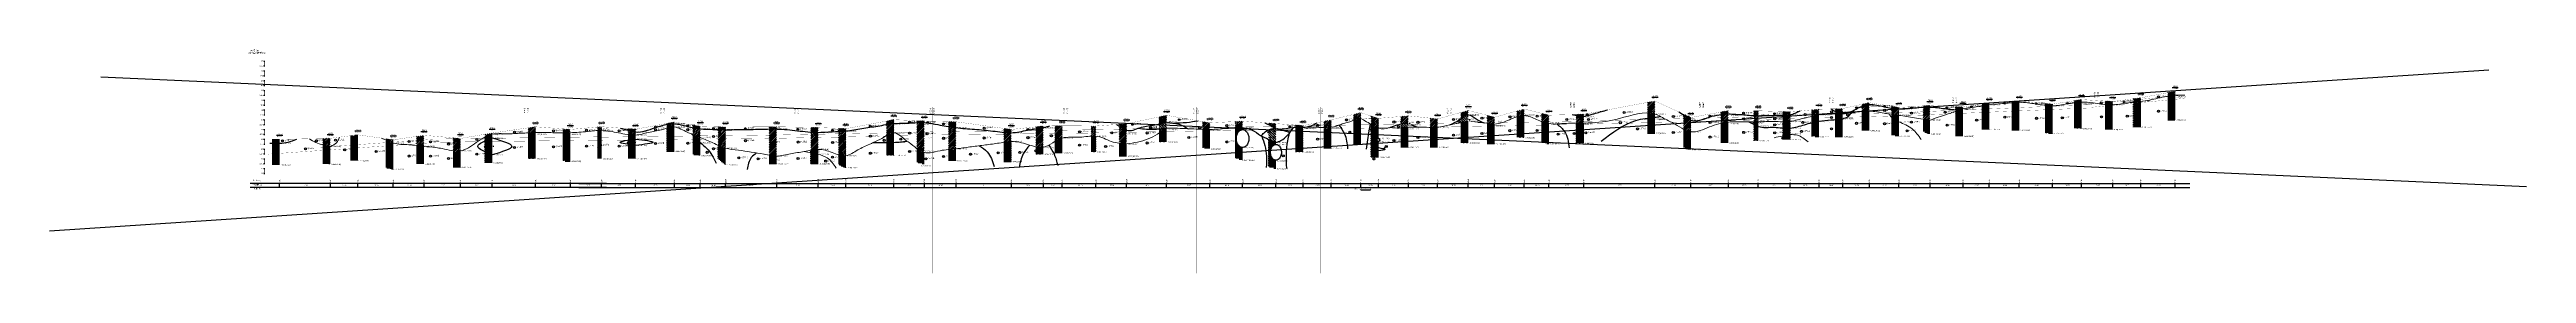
# Model space of a CAD drawing. Header units: inches. Extents: x -205 to 12199, y -11610 to -150.
# Drawn here: x -198 to 4879, y -9451 to -8993 of the extents above; entities that cross this region are included whole.
import ezdxf
from ezdxf.enums import TextEntityAlignment as Align

# ---------------------------------------------------------------- set-up
doc = ezdxf.new("R2010")
doc.units = ezdxf.units.IN
doc.header["$MEASUREMENT"] = 0
for name, pattern in [('ACAD_ISO03W100', [30, 12, -18]), ('ACAD_ISO05W100', [34, 24, -3, 0.5, -3, 0.5, -3]), ('ACAD_ISO12W100', [21, 12, -3, 0, -3, 0, -3])]:
    doc.linetypes.add(name, pattern=pattern)
for name, color, linetype in [('GiCAD_PouMian', 7, 'Continuous'), ('GICAD_QUYANG', 7, 'Continuous'), ('地质-原位曲线', 7, 'Continuous'), ('地质-图框', 7, 'Continuous'), ('地质-地层符号', 3, 'Continuous'), ('地质-地层线', 7, 'Continuous'), ('地质-地面线', 7, 'Continuous'), ('地质-填充花纹', 4, 'Continuous'), ('地质-文字', 7, 'Continuous'), ('地质-标注栏', 7, 'Continuous'), ('地质-标贯', 7, 'Continuous'), ('地质-水位线', 5, 'Continuous'), ('地质-钻孔', 7, 'Continuous'), ('挡墙底', 7, 'Continuous'), ('管底', 7, 'Continuous'), ('红线', 1, 'ACAD_ISO05W100')]:
    doc.layers.add(name, color=color, linetype=linetype)
doc.styles.add('LZ_PMT_LINE', font='', dxfattribs={"height": 2})
doc.styles.get("Standard").update_dxf_attribs({"font": ''})
doc.styles.add('地层编号', font='Comfont.shx', dxfattribs={"width": 0.7, "height": 2.5, "bigfont": 'Hztxt12a.shx'})
doc.styles.add('层底标注', font='Comfont.shx', dxfattribs={"width": 0.7, "height": 2.5, "bigfont": 'Hztxt12a.shx'})
doc.styles.add('岩土名称', font='Comfont.shx', dxfattribs={"width": 0.7, "height": 2.5, "bigfont": 'Hztxt12a.shx'})
doc.styles.add('时代', font='Comfont.shx', dxfattribs={"width": 0.7, "height": 2.5, "bigfont": 'Hztxt12a.shx'})
doc.styles.add('标注栏数据', font='Comfont.shx', dxfattribs={"width": 0.7, "height": 2.5, "bigfont": 'Hztxt12a.shx'})
doc.styles.add('标贯动探', font='Comfont.shx', dxfattribs={"width": 0.7, "height": 2.5, "bigfont": 'Hztxt12a.shx'})
doc.styles.add('钻孔标注', font='Comfont.shx', dxfattribs={"width": 0.7, "height": 2.5, "bigfont": 'Hztxt12a.shx'})
doc.styles.add('高程系统', font='Comfont.shx', dxfattribs={"width": 0.7, "height": 3, "bigfont": 'Hztxt12a.shx'})
doc.styles.get('LZ_PMT_LINE').set_extended_font_data('SimSun')
doc.styles.get('Standard').set_extended_font_data('SimSun')
doc.linetypes.add('bzhjcx', pattern='A,0.001,[2,XX1.shx,S=1,R=0,X=1,Y=0],-2', length=2.001)
doc.linetypes.add('rd', pattern='A,0.7,1,[1,rd.shx,S=5,R=180,X=0,Y=0],1', length=2.7)
doc.linetypes.add('swx', pattern='A,7,-1.5,["●",LZ_PMT_LINE,S=0.05,R=0,X=0,Y=0],-1.5', length=10)
pattern_1 = [(0, (-5154.426, -12415.0182), (0, 2.3), []), (90, (-5154.426, -12415.0182), (-3.5, 2.3), [2.3, -2.3])]
pattern_2 = [(0, (-5154.426, -12401.6183), (0, 2.3), []), (90, (-5154.426, -12401.6183), (-3.5, 2.3), [2.3, -2.3])]
pattern_3 = [(45, (-5154.426, -12401.6183), (-1.767767, 1.767767), [])]
pattern_4 = [(0, (-5244.426, -12401.6183), (0, 2.3), []), (90, (-5244.426, -12401.6183), (-3.5, 2.3), [2.3, -2.3])]
pattern_5 = [(45, (-5244.426, -12401.6183), (-1.76776695, 1.76776695), [])]
pattern_6 = [(0, (-5340.9341, -12402.1851), (0, 2.3), []), (90, (-5340.934, -12402.185), (-3.5, 2.3), [2.3, -2.3])]
pattern_7 = [(45, (-5340.9341, -12402.1851), (-1.76776695, 1.76776695), [])]
pattern_8 = [(45, (-5340.9341, -12402.1851), (-1.76776695, 1.76776695), []), (135, (-5340.9341, -12402.1851), (-1.76776695, -1.76776695), [])]
pattern_9 = [(45, (-5430.9341, -12402.1851), (-1.76776695, 1.76776695), [])]
pattern_10 = [(0, (-5430.9341, -12402.1851), (0, 2.3), []), (90, (-5430.934, -12402.185), (-3.5, 2.3), [2.3, -2.3])]
pattern_11 = [(45, (-5430.9341, -12402.1851), (-1.76776695, 1.76776695), []), (135, (-5430.9341, -12402.1851), (-1.76776695, -1.76776695), [])]
pattern_12 = [(45, (-5520.9341, -12402.1851), (-1.76776695, 1.76776695), [])]
pattern_13 = [(0, (-5520.9341, -12402.1851), (0, 2.3), []), (90, (-5520.934, -12402.185), (-3.5, 2.3), [2.3, -2.3])]
pattern_14 = [(45, (-5520.9341, -12402.1851), (-1.76776695, 1.76776695), []), (135, (-5520.9341, -12402.1851), (-1.76776695, -1.76776695), [])]
pattern_15 = [(0, (-5613.593, -12402.1654), (0, 2.3), []), (90, (-5613.593, -12402.1654), (-3.5, 2.3), [2.3, -2.3])]
pattern_16 = [(45, (-5613.593, -12402.1654), (-1.76776695, 1.76776695), [])]
pattern_17 = [(45, (-5613.593, -12402.1654), (-1.76776695, 1.76776695), []), (135, (-5613.593, -12402.1654), (-1.76776695, -1.76776695), [])]
pattern_18 = [(0, (-5703.593, -12402.1654), (0, 2.3), []), (90, (-5703.593, -12402.1654), (-3.5, 2.3), [2.3, -2.3])]
pattern_19 = [(45, (-5705.093, -12402.1654), (-2.5, 2.5), [0.707107, -2.828427]), (0, (-5704.593, -12401.6654), (2.5, 2.5), [0.5, -4.5]), (315, (-5704.093, -12401.6654), (4.9999895, -1.06e-05), [1.414214, -2.12132]), (0, (-5703.093, -12402.6654), (2.5, 2.5), [0.5, -4.5]), (45, (-5702.593, -12402.6654), (-2.5, 2.5), [0.707107, -2.828427])]
pattern_20 = [(45, (-5703.593, -12402.1654), (-1.76776695, 1.76776695), []), (135, (-5703.593, -12402.1654), (-1.76776695, -1.76776695), [])]
pattern_21 = [(45, (-5703.593, -12402.1654), (-1.76776695, 1.76776695), [])]
pattern_22 = [(0, (-5793.593, -12402.1654), (0, 2.3), []), (90, (-5793.593, -12402.1654), (-3.5, 2.3), [2.3, -2.3])]
pattern_23 = [(45, (-5793.593, -12402.1654), (-1.76776695, 1.76776695), [])]
pattern_24 = [(0, (-5883.593, -12402.1654), (0, 2.3), []), (90, (-5883.593, -12402.1654), (-3.5, 2.3), [2.3, -2.3])]
pattern_25 = [(45, (-5883.593, -12402.1654), (-1.76776695, 1.76776695), [])]
pattern_26 = [(45, (-5883.593, -12402.1654), (-1.76776695, 1.76776695), []), (135, (-5883.593, -12402.1654), (-1.76776695, -1.76776695), [])]
pattern_27 = [(0, (-5975.3691, -12402.1635), (0, 2.3), []), (90, (-5975.369, -12402.1635), (-3.5, 2.3), [2.3, -2.3])]
pattern_28 = [(45, (-5975.369, -12402.1635), (-1.76776695, 1.76776695), [])]
pattern_29 = [(45, (-5975.369, -12402.1635), (-1.76776695, 1.76776695), []), (135, (-5975.369, -12402.1635), (-1.76776695, -1.76776695), [])]
pattern_30 = [(0, (-6065.3691, -12402.1635), (0, 2.3), []), (90, (-6065.369, -12402.1635), (-3.5, 2.3), [2.3, -2.3])]
pattern_31 = [(45, (-6065.369, -12402.1635), (-1.76776695, 1.76776695), [])]
pattern_32 = [(45, (-6065.369, -12402.1635), (-1.76776695, 1.76776695), []), (135, (-6065.369, -12402.1635), (-1.76776695, -1.76776695), [])]
pattern_33 = [(0, (-6227.1078, -12402.1635), (0, 2.3), []), (90, (-6227.1078, -12402.1635), (-3.5, 2.3), [2.3, -2.3])]
pattern_34 = [(45, (-6227.1078, -12402.1635), (-1.76776695, 1.76776695), []), (135, (-6227.1078, -12402.1635), (-1.76776695, -1.76776695), [])]

# ---------------------------------------------------------------- blocks, each defined once
blk = doc.blocks.new('gkqy_yuan.dwg不标')
at = {"layer": 'GiCAD_PouMian'}
h = blk.add_hatch(color=7, dxfattribs=at)
edge = h.paths.add_edge_path()
edge.add_arc((0, 0), 1, 0, 360)
at = {"layer": 'GICAD_QUYANG', "color": 7}
blk.add_circle((0, 0), 1, dxfattribs=at)
blk = doc.blocks.new('gkqy_yan.dwg不标', base_point=(0, -1))
at = {"color": 7}
blk.add_solid([(-0.5, -2), (-0.5, 0), (0.5, -2), (0.5, 0)], dxfattribs=at)
blk = doc.blocks.new('shuiweifhcj')
at = {"color": 7, "linetype": 'Continuous'}
blk.add_wipeout([(-2.5, -2.2), (2.5, -2.2), (2.5, 2.2), (-2.5, 2.2)], dxfattribs=at).dxf.layer = '地质-水位线'
at = {"color": 7}
for points, const_width in [([(-2.3, 0), (2.3, 0)], 0.075), ([(-1.5, -1), (1.5, -1)], 0.075), ([(-0.8, -2), (0.8, -2)], 0.05)]:
    blk.add_lwpolyline(points, dxfattribs=dict(at, const_width=const_width))
at = {"color": 7, "lineweight": 0}
blk.add_lwpolyline([(0, 0), (1, 2), (-1, 2), (0, 0)], dxfattribs=at)
blk = doc.blocks.new('gkqy_rao.dwg不标')
at = {"layer": 'GICAD_QUYANG', "color": 7}
blk.add_circle((0, 0), 1, dxfattribs=at)

msp = doc.modelspace()

# ---------------------------------------------------------------- hatches: boundary and pattern name
at = {"layer": '地质-填充花纹', "linetype": 'Continuous'}
h = msp.add_hatch(dxfattribs=at)
h.set_pattern_fill('GKSTT', scale=0.5, style=0, pattern_type=2)
h.set_pattern_definition(pattern_34)
h.paths.add_polyline_path([(4158.69337, -9085.94362), (4153.14202, -9086.3527), (4148.18547, -9087.00693), (4143.69337, -9087.79066), (4143.69337, -9080.81399), (4158.69337, -9077.97256)])
h = msp.add_hatch(dxfattribs=at)
h.set_pattern_fill('GKSHY', scale=0.5, style=0, pattern_type=2)
h.set_pattern_definition(pattern_33)
h.paths.add_polyline_path([(4158.69337, -9136.59187), (4143.69337, -9136.59187), (4143.69337, -9087.79066), (4148.18547, -9087.00693), (4153.14202, -9086.3527), (4158.69337, -9085.94362)])
h = msp.add_hatch(dxfattribs=at)
h.set_pattern_fill('GKSTT', scale=0.5, style=0, pattern_type=2)
h.set_pattern_definition(pattern_11)
h.paths.add_polyline_path([(1532.24222, -9144.04154), (1524.31546, -9144.93042), (1519.36881, -9145.65828), (1517.24222, -9146.00847), (1517.24222, -9138.87265), (1532.24222, -9136.06037)])
h = msp.add_hatch(dxfattribs=at)
h.set_pattern_fill('GKSTT', scale=0.5, style=0, pattern_type=2)
h.set_pattern_definition(pattern_11)
h.paths.add_polyline_path([(1594.77919, -9138.66947), (1594.77919, -9142.0075), (1588.73131, -9141.8633), (1583.73246, -9141.96057), (1579.77919, -9142.13694), (1579.77919, -9138.02986)])
h = msp.add_hatch(dxfattribs=at)
h.set_pattern_fill('GKSTT', scale=0.5, style=0, pattern_type=2)
h.set_pattern_definition(pattern_17)
h.paths.add_polyline_path([(2091.31597, -9141.84656), (2083.91696, -9143.40846), (2079.01885, -9144.41271), (2076.31597, -9144.94288), (2076.31597, -9130.34192), (2091.31597, -9127.17982)])
h = msp.add_hatch(dxfattribs=at)
h.set_pattern_fill('GKNXT', scale=0.5, style=0, pattern_type=2)
h.set_pattern_definition(pattern_16)
h.paths.add_polyline_path([(2247.22668, -9152.33932), (2238.95779, -9152.74337), (2233.96409, -9152.99433), (2232.22668, -9153.08493), (2232.22668, -9139.81365), (2247.22668, -9139.00721)])
h = msp.add_hatch(dxfattribs=at)
h.set_pattern_fill('GKNXT', scale=0.5, style=0, pattern_type=2)
h.set_pattern_definition(pattern_21)
h.paths.add_polyline_path([(2428.74573, -9151.61586), (2420.15382, -9152.37581), (2415.15436, -9152.35432), (2413.74573, -9152.29423), (2413.74573, -9139.4177), (2428.74573, -9136.31218)])
h = msp.add_hatch(dxfattribs=at)
h.set_pattern_fill('GKNXT', scale=0.5, style=0, pattern_type=2)
h.set_pattern_definition(pattern_21)
h.paths.add_polyline_path([(2489.46869, -9133.65949), (2483.20166, -9133.6366), (2478.51569, -9135.36307), (2474.46869, -9137.3237), (2474.46869, -9125.32705), (2489.46869, -9121.72051)])
h = msp.add_hatch(dxfattribs=at)
h.set_pattern_fill('GKSHY', scale=0.5, style=0, pattern_type=2)
h.set_pattern_definition(pattern_18)
h.paths.add_polyline_path([(2489.46869, -9133.65949), (2489.46869, -9185.6604), (2474.46869, -9185.6604), (2474.46869, -9137.3237), (2478.51569, -9135.36307), (2483.20166, -9133.6366)])
h = msp.add_hatch(dxfattribs=at)
h.set_pattern_fill('GKNXT', scale=0.5, style=0, pattern_type=2)
h.set_pattern_definition(pattern_21)
h.paths.add_polyline_path([(2525.63978, -9133.18026), (2525.63978, -9153.82403), (2520.53354, -9151.71883), (2516.21482, -9149.20206), (2512.02528, -9146.47312), (2510.63978, -9145.59366), (2510.63978, -9128.36977)])
h = msp.add_hatch(dxfattribs=at)
h.set_pattern_fill('GKNXT', scale=0.5, style=0, pattern_type=2)
h.set_pattern_definition(pattern_21)
h.paths.add_polyline_path([(2587.07431, -9144.83192), (2580.92464, -9144.12963), (2575.93532, -9144.39902), (2572.07431, -9145.0365), (2572.07431, -9129.4515), (2587.07431, -9128.21442)])
h = msp.add_hatch(dxfattribs=at)
h.set_pattern_fill('GKNXT', scale=0.5, style=0, pattern_type=2)
h.set_pattern_definition(pattern_23)
h.paths.add_polyline_path([(2646.92193, -9134.43421), (2646.92193, -9151.79261), (2639.19655, -9151.7582), (2634.1966, -9151.73592), (2631.92193, -9151.72579), (2631.92193, -9132.86357)])
h = msp.add_hatch(dxfattribs=at)
h.set_pattern_fill('GKNXT', scale=0.5, style=0, pattern_type=2)
h.set_pattern_definition(pattern_23)
h.paths.add_polyline_path([(2709.85413, -9125.86148), (2703.266, -9127.64541), (2699.03012, -9130.29492), (2695.02682, -9133.28995), (2694.85413, -9133.42007), (2694.85413, -9121.32739), (2709.85413, -9117.19597)])
h = msp.add_hatch(dxfattribs=at)
h.set_pattern_fill('GKYN', scale=0.5, style=0, pattern_type=2)
h.set_pattern_definition([(45, (-5795.093, -12431.7534), (-2.5, 2.5), [0.707107, -2.828427]), (0, (-5794.593, -12431.2534), (2.5, 2.5), [0.5, -4.5]), (315, (-5794.093, -12431.2534), (4.9999895, -1.06e-05), [1.414214, -2.12132]), (0, (-5793.093, -12432.2534), (2.5, 2.5), [0.5, -4.5]), (45, (-5792.593, -12432.2534), (-2.5, 2.5), [0.707107, -2.828427])])
h.paths.add_polyline_path([(2709.85413, -9139.17743), (2703.14653, -9140.5275), (2698.24483, -9141.51408), (2694.85413, -9142.19654), (2694.85413, -9133.42007), (2695.02682, -9133.28995), (2699.03012, -9130.29492), (2703.266, -9127.64541), (2709.85413, -9125.86148)])
h = msp.add_hatch(dxfattribs=at)
h.set_pattern_fill('GKSHY', scale=0.5, style=0, pattern_type=2)
h.set_pattern_definition(pattern_22)
h.paths.add_polyline_path([(2709.85413, -9183.79378), (2694.85413, -9183.79378), (2694.85413, -9142.19654), (2698.24483, -9141.51408), (2703.14653, -9140.5275), (2709.85413, -9139.17743)])
h = msp.add_hatch(dxfattribs=at)
h.set_pattern_fill('GKNXT', scale=0.5, style=0, pattern_type=2)
h.set_pattern_definition(pattern_23)
h.paths.add_polyline_path([(2763.7082, -9130.863), (2763.7082, -9144.9169), (2757.60379, -9144.66879), (2752.63995, -9144.0722), (2748.7082, -9143.48813), (2748.7082, -9127.01929)])
h = msp.add_hatch(dxfattribs=at)
h.set_pattern_fill('GKNXT', scale=0.5, style=0, pattern_type=2)
h.set_pattern_definition(pattern_23)
h.paths.add_polyline_path([(2824.51369, -9127.54208), (2817.8725, -9127.94), (2812.98858, -9128.99985), (2809.51369, -9130.08938), (2809.51369, -9118.39047), (2824.51369, -9114.26257)])
h = msp.add_hatch(dxfattribs=at)
h.set_pattern_fill('GKSHY', scale=0.5, style=0, pattern_type=2)
h.set_pattern_definition(pattern_22)
h.paths.add_polyline_path([(2824.51369, -9172.86043), (2809.51369, -9172.86043), (2809.51369, -9130.08938), (2812.98858, -9128.99985), (2817.8725, -9127.94), (2824.51369, -9127.54208)])
h = msp.add_hatch(dxfattribs=at)
h.set_pattern_fill('GKNXT', scale=0.5, style=0, pattern_type=2)
h.set_pattern_definition(pattern_23)
h.paths.add_polyline_path([(2875.22666, -9126.73164), (2875.22666, -9144.07478), (2868.8629, -9142.74315), (2864.06805, -9141.32828), (2860.22666, -9139.96916), (2860.22666, -9123.00479)])
h = msp.add_hatch(dxfattribs=at)
h.set_pattern_fill('GKSTT', scale=0.5, style=0, pattern_type=2)
h.set_pattern_definition([(45, (-5793.593, -12402.1654), (-1.76776695, 1.76776695), []), (135, (-5793.593, -12402.1654), (-1.76776695, -1.76776695), [])])
h.paths.add_polyline_path([(2946.51229, -9129.61761), (2939.80969, -9128.47052), (2934.88135, -9127.62707), (2931.51229, -9127.05048), (2931.51229, -9125.37881), (2946.51229, -9125.00005)])
h = msp.add_hatch(dxfattribs=at)
h.set_pattern_fill('GKNXT', scale=0.5, style=0, pattern_type=2)
h.set_pattern_definition(pattern_23)
h.paths.add_polyline_path([(2934.88135, -9127.62707), (2939.80969, -9128.47052), (2946.51229, -9129.61761), (2946.51229, -9142.99632), (2941.11127, -9143.05225), (2936.11131, -9143.07038), (2931.51229, -9143.08186), (2931.51229, -9127.05048)])
h = msp.add_hatch(dxfattribs=at)
h.set_pattern_fill('GKNXT', scale=0.5, style=0, pattern_type=2)
h.set_pattern_definition(pattern_25)
h.paths.add_polyline_path([(3092.37504, -9124.47101), (3083.25861, -9122.42502), (3078.27818, -9122.00049), (3077.37504, -9121.9952), (3077.37504, -9100.69724), (3092.37504, -9097.90695)])
h = msp.add_hatch(dxfattribs=at)
h.set_pattern_fill('GKSHY', scale=0.5, style=0, pattern_type=2)
h.set_pattern_definition(pattern_24)
h.paths.add_polyline_path([(3078.27818, -9122.00049), (3083.25861, -9122.42502), (3092.37504, -9124.47101), (3092.37504, -9131.28485), (3084.34793, -9134.20888), (3079.64991, -9135.92022), (3077.37504, -9136.74889), (3077.37504, -9121.9952)])
h = msp.add_hatch(dxfattribs=at)
h.set_pattern_fill('GKSHY', scale=0.5, style=0, pattern_type=2)
h.set_pattern_definition(pattern_24)
h.paths.add_polyline_path([(3092.37504, -9163.86045), (3077.37504, -9163.86045), (3077.37504, -9136.74889), (3079.64991, -9135.92022), (3084.34793, -9134.20888), (3092.37504, -9131.28485)])
h = msp.add_hatch(dxfattribs=at)
h.set_pattern_fill('GKSTT', scale=0.5, style=0, pattern_type=2)
h.set_pattern_definition(pattern_26)
h.paths.add_polyline_path([(3165.89289, -9131.41266), (3165.89289, -9136.7031), (3157.84736, -9131.63855), (3153.88991, -9128.58269), (3150.89289, -9126.50464), (3150.89289, -9124.54357)])
h = msp.add_hatch(dxfattribs=at)
h.set_pattern_fill('GKNXT', scale=0.5, style=0, pattern_type=2)
h.set_pattern_definition(pattern_25)
h.paths.add_polyline_path([(3153.88991, -9128.58269), (3157.84736, -9131.63855), (3165.89289, -9136.7031), (3165.89289, -9160.80402), (3160.01265, -9159.47618), (3155.34746, -9157.6838), (3150.89289, -9155.50028), (3150.89289, -9126.50464)])
h = msp.add_hatch(dxfattribs=at)
h.set_pattern_fill('GKSTT', scale=0.5, style=0, pattern_type=2)
h.set_pattern_definition(pattern_26)
h.paths.add_polyline_path([(3242.85006, -9124.40473), (3233.97732, -9124.79435), (3229.00115, -9125.27857), (3227.85006, -9125.43666), (3227.85006, -9120.46174), (3242.85006, -9117.77192)])
h = msp.add_hatch(dxfattribs=at)
h.set_pattern_fill('GKNXT', scale=0.5, style=0, pattern_type=2)
h.set_pattern_definition(pattern_25)
h.paths.add_polyline_path([(3242.85006, -9141.09501), (3233.33014, -9142.4119), (3228.43363, -9143.42223), (3227.85006, -9143.56701), (3227.85006, -9125.43666), (3229.00115, -9125.27857), (3233.97732, -9124.79435), (3242.85006, -9124.40473)])
h = msp.add_hatch(dxfattribs=at)
h.set_pattern_fill('GKSTT', scale=0.5, style=0, pattern_type=2)
h.set_pattern_definition(pattern_29)
h.paths.add_polyline_path([(3303.9467, -9117.79157), (3303.9467, -9127.78743), (3295.57203, -9127.76049), (3295.57203, -9117.78996)])
h = msp.add_hatch(dxfattribs=at)
h.set_pattern_fill('GKNXT', scale=0.5, style=0, pattern_type=2)
h.set_pattern_definition(pattern_28)
h.paths.add_polyline_path([(3303.9467, -9127.78743), (3303.9467, -9140.46239), (3295.60906, -9140.48611), (3295.60906, -9127.76049)])
h = msp.add_hatch(dxfattribs=at)
h.set_pattern_fill('GKSTT', scale=0.5, style=0, pattern_type=2)
h.set_pattern_definition(pattern_29)
h.paths.add_polyline_path([(3369.63443, -9119.98348), (3369.63443, -9126.66176), (3362.03606, -9126.76017), (3357.03656, -9126.83055), (3354.63443, -9126.86828), (3354.63443, -9119.4811)])
h = msp.add_hatch(dxfattribs=at)
h.set_pattern_fill('GKNXT', scale=0.5, style=0, pattern_type=2)
h.set_pattern_definition(pattern_28)
h.paths.add_polyline_path([(3369.63443, -9139.34603), (3362.03582, -9139.97957), (3357.0383, -9140.12943), (3354.63443, -9140.13475), (3354.63443, -9126.86828), (3357.03656, -9126.83055), (3362.03606, -9126.76017), (3369.63443, -9126.66176)])
h = msp.add_hatch(dxfattribs=at)
h.set_pattern_fill('GKNXT', scale=0.5, style=0, pattern_type=2)
h.set_pattern_definition(pattern_28)
h.paths.add_polyline_path([(3428.82881, -9125.91183), (3423.84047, -9126.97453), (3418.95286, -9128.02868), (3414.07038, -9129.10632), (3413.82881, -9129.16145), (3413.82881, -9115.93358), (3428.82881, -9114.54832)])
h = msp.add_hatch(dxfattribs=at)
h.set_pattern_fill('GKSHY', scale=0.5, style=0, pattern_type=2)
h.set_pattern_definition(pattern_27)
h.paths.add_polyline_path([(3428.82881, -9139.23505), (3423.70402, -9140.11954), (3418.80624, -9141.12455), (3413.93677, -9142.25899), (3413.82881, -9142.28676), (3413.82881, -9129.16145), (3414.07038, -9129.10632), (3418.95286, -9128.02868), (3423.84047, -9126.97453), (3428.82881, -9125.91183)])
h = msp.add_hatch(dxfattribs=at)
h.set_pattern_fill('GKSHY', scale=0.5, style=0, pattern_type=2)
h.set_pattern_definition(pattern_27)
h.paths.add_polyline_path([(3428.82881, -9171.17577), (3421.67808, -9170.71433), (3414.27971, -9170.05852), (3413.82881, -9170.02218), (3413.82881, -9142.28676), (3413.93677, -9142.25899), (3418.80624, -9141.12455), (3423.70402, -9140.11954), (3428.82881, -9139.23505)])
h = msp.add_hatch(dxfattribs=at)
h.set_pattern_fill('GKSTT', scale=0.5, style=0, pattern_type=2)
h.set_pattern_definition(pattern_29)
h.paths.add_polyline_path([(3477.26062, -9123.30597), (3469.93465, -9120.78728), (3465.40267, -9118.67525), (3462.26062, -9117.39794), (3462.26062, -9113.74877), (3477.26062, -9113.39776)])
h = msp.add_hatch(dxfattribs=at)
h.set_pattern_fill('GKNXT', scale=0.5, style=0, pattern_type=2)
h.set_pattern_definition(pattern_28)
h.paths.add_polyline_path([(3465.40267, -9118.67525), (3469.93465, -9120.78728), (3477.26062, -9123.30597), (3477.26062, -9123.40465), (3468.2753, -9123.86227), (3463.28177, -9124.1166), (3462.26062, -9124.16861), (3462.26062, -9117.39794)])
h = msp.add_hatch(dxfattribs=at)
h.set_pattern_fill('GKSHY', scale=0.5, style=0, pattern_type=2)
h.set_pattern_definition(pattern_27)
h.paths.add_polyline_path([(3477.26062, -9134.08654), (3468.21657, -9135.098), (3463.24543, -9135.63437), (3462.26062, -9135.73573), (3462.26062, -9124.16861), (3463.28177, -9124.1166), (3468.2753, -9123.86227), (3477.26062, -9123.40465)])
h = msp.add_hatch(dxfattribs=at)
h.set_pattern_fill('GKSHY', scale=0.5, style=0, pattern_type=2)
h.set_pattern_definition(pattern_27)
h.paths.add_polyline_path([(3477.26062, -9170.72525), (3462.26062, -9170.72525), (3462.26062, -9135.73573), (3463.24543, -9135.63437), (3468.21657, -9135.098), (3477.26062, -9134.08654)])
h = msp.add_hatch(dxfattribs=at)
h.set_pattern_fill('GKSTT', scale=0.5, style=0, pattern_type=2)
h.set_pattern_definition(pattern_29)
h.paths.add_polyline_path([(3531.90489, -9105.16753), (3523.27398, -9106.62977), (3518.49857, -9108.10682), (3516.90489, -9108.72882), (3516.90489, -9104.54854), (3531.90489, -9101.18129)])
h = msp.add_hatch(dxfattribs=at)
h.set_pattern_fill('GKNXT', scale=0.5, style=0, pattern_type=2)
h.set_pattern_definition(pattern_28)
h.paths.add_polyline_path([(3531.90489, -9118.46578), (3524.70358, -9118.67533), (3519.72431, -9119.1271), (3516.90489, -9119.46017), (3516.90489, -9108.72882), (3518.49857, -9108.10682), (3523.27398, -9106.62977), (3531.90489, -9105.16753)])
h = msp.add_hatch(dxfattribs=at)
h.set_pattern_fill('GKSHY', scale=0.5, style=0, pattern_type=2)
h.set_pattern_definition(pattern_27)
h.paths.add_polyline_path([(3531.90489, -9158.45851), (3516.90489, -9158.45851), (3516.90489, -9119.46017), (3519.72431, -9119.1271), (3524.70358, -9118.67533), (3531.90489, -9118.46578)])
h = msp.add_hatch(dxfattribs=at)
h.set_pattern_fill('GKSTT', scale=0.5, style=0, pattern_type=2)
h.set_pattern_definition(pattern_29)
h.paths.add_polyline_path([(3592.45966, -9111.08389), (3592.45966, -9113.77685), (3587.09128, -9113.45502), (3582.11745, -9112.94703), (3577.45966, -9112.30885), (3577.45966, -9108.60679)])
h = msp.add_hatch(dxfattribs=at)
h.set_pattern_fill('GKNXT', scale=0.5, style=0, pattern_type=2)
h.set_pattern_definition(pattern_28)
h.paths.add_polyline_path([(3582.11745, -9112.94703), (3587.09128, -9113.45502), (3592.45966, -9113.77685), (3592.45966, -9127.08837), (3587.37641, -9126.34016), (3582.42803, -9125.62351), (3577.47761, -9124.92116), (3577.45966, -9124.91868), (3577.45966, -9112.30885)])
h = msp.add_hatch(dxfattribs=at)
h.set_pattern_fill('GKSHY', scale=0.5, style=0, pattern_type=2)
h.set_pattern_definition(pattern_27)
h.paths.add_polyline_path([(3577.47761, -9124.92116), (3582.42803, -9125.62351), (3587.37641, -9126.34016), (3592.45966, -9127.08837), (3592.45966, -9140.25759), (3586.51454, -9135.47961), (3582.6172, -9132.34739), (3577.45966, -9128.20239), (3577.45966, -9124.91868)])
h = msp.add_hatch(dxfattribs=at)
h.set_pattern_fill('GKSHY', scale=0.5, style=0, pattern_type=2)
h.set_pattern_definition(pattern_27)
h.paths.add_polyline_path([(3582.6172, -9132.34739), (3586.51454, -9135.47961), (3592.45966, -9140.25759), (3592.45966, -9169.74355), (3587.66301, -9168.81711), (3582.61653, -9167.85451), (3577.57038, -9166.91611), (3577.45966, -9166.89632), (3577.45966, -9128.20239)])
h = msp.add_hatch(dxfattribs=at)
h.set_pattern_fill('GKSTT', scale=0.5, style=0, pattern_type=2)
h.set_pattern_definition(pattern_32)
h.paths.add_polyline_path([(3656.39501, -9110.12574), (3647.41478, -9110.14474), (3642.42063, -9110.38355), (3642.42063, -9107.75596), (3656.39501, -9106.80883)])
h = msp.add_hatch(dxfattribs=at)
h.set_pattern_fill('GKNXT', scale=0.5, style=0, pattern_type=2)
h.set_pattern_definition(pattern_31)
h.paths.add_polyline_path([(3656.39501, -9136.75418), (3647.36463, -9135.3924), (3642.42063, -9134.64614), (3642.42063, -9110.38355), (3647.41478, -9110.14474), (3656.39501, -9110.12574)])
h = msp.add_hatch(dxfattribs=at)
h.set_pattern_fill('GKSHY', scale=0.5, style=0, pattern_type=2)
h.set_pattern_definition(pattern_30)
h.paths.add_polyline_path([(3647.36463, -9135.3924), (3656.39501, -9136.75418), (3656.39501, -9165.38265), (3651.21971, -9163.81149), (3645.92197, -9161.59173), (3642.42063, -9160.00561), (3642.42063, -9134.64614)])
h = msp.add_hatch(dxfattribs=at)
h.set_pattern_fill('GKSTT', scale=0.5, style=0, pattern_type=2)
h.set_pattern_definition(pattern_32)
h.paths.add_polyline_path([(3724.05727, -9110.1129), (3724.05727, -9114.20896), (3716.78924, -9116.64373), (3711.56467, -9116.13184), (3709.05727, -9115.88149), (3709.05727, -9109.37393)])
h = msp.add_hatch(dxfattribs=at)
h.set_pattern_fill('GKSHY', scale=0.5, style=0, pattern_type=2)
h.set_pattern_definition(pattern_30)
h.paths.add_polyline_path([(3724.05727, -9170.12521), (3718.14941, -9170.12521), (3713.06069, -9169.64261), (3709.05727, -9169.15953), (3709.05727, -9119.31131), (3709.46333, -9119.17497), (3716.78924, -9116.64373), (3724.05727, -9114.20896)])
h = msp.add_hatch(dxfattribs=at)
h.set_pattern_fill('GKNXT', scale=0.5, style=0, pattern_type=2)
h.set_pattern_definition(pattern_31)
h.paths.add_polyline_path([(3711.56467, -9116.13184), (3716.78924, -9116.64373), (3709.46333, -9119.17497), (3709.05727, -9119.31131), (3709.05727, -9115.88149)])
h = msp.add_hatch(dxfattribs=at)
h.set_pattern_fill('GKSTT', scale=0.5, style=0, pattern_type=2)
h.set_pattern_definition(pattern_32)
h.paths.add_polyline_path([(3777.66811, -9105.42917), (3770.83565, -9106.44677), (3765.90756, -9107.29159), (3762.66811, -9107.86414), (3762.66811, -9104.35321), (3777.66811, -9102.09622)])
h = msp.add_hatch(dxfattribs=at)
h.set_pattern_fill('GKSHY', scale=0.5, style=0, pattern_type=2)
h.set_pattern_definition(pattern_30)
h.paths.add_polyline_path([(3777.66811, -9156.05861), (3762.66811, -9156.05861), (3762.66811, -9107.86414), (3765.90756, -9107.29159), (3770.83565, -9106.44677), (3777.66811, -9105.42917)])
h = msp.add_hatch(dxfattribs=at)
h.set_pattern_fill('GKSTT', scale=0.5, style=0, pattern_type=2)
h.set_pattern_definition(pattern_32)
h.paths.add_polyline_path([(3839.3214, -9100.33283), (3833.63115, -9100.50558), (3828.64325, -9100.85059), (3824.3214, -9101.25181), (3824.3214, -9098.74693), (3839.3214, -9097.67643)])
h = msp.add_hatch(dxfattribs=at)
h.set_pattern_fill('GKSHY', scale=0.5, style=0, pattern_type=2)
h.set_pattern_definition(pattern_30)
h.paths.add_polyline_path([(3839.3214, -9157.64817), (3834.43952, -9157.4449), (3829.30025, -9157.34102), (3824.3214, -9157.2612), (3824.3214, -9101.25181), (3828.64325, -9100.85059), (3833.63115, -9100.50558), (3839.3214, -9100.33283)])
h = msp.add_hatch(dxfattribs=at)
h.set_pattern_fill('GKSTT', scale=0.5, style=0, pattern_type=2)
h.set_pattern_definition(pattern_32)
h.paths.add_polyline_path([(3907.4215, -9104.23428), (3907.4215, -9107.58437), (3898.38559, -9107.31421), (3893.40593, -9106.8665), (3892.4215, -9106.74735), (3892.4215, -9102.78056)])
h = msp.add_hatch(dxfattribs=at)
h.set_pattern_fill('GKSHY', scale=0.5, style=0, pattern_type=2)
h.set_pattern_definition(pattern_30)
h.paths.add_polyline_path([(3893.40593, -9106.8665), (3898.38559, -9107.31421), (3907.4215, -9107.58437), (3907.4215, -9164.25204), (3902.01078, -9164.11204), (3896.3311, -9163.43293), (3892.4215, -9162.86595), (3892.4215, -9106.74735)])
h = msp.add_hatch(dxfattribs=at)
h.set_pattern_fill('GKSTT', scale=0.5, style=0, pattern_type=2)
h.set_pattern_definition(pattern_32)
h.paths.add_polyline_path([(3966.69134, -9100.20904), (3957.07228, -9100.86756), (3952.10974, -9101.47704), (3951.69134, -9101.53914), (3951.69134, -9097.27717), (3966.69134, -9094.89824)])
h = msp.add_hatch(dxfattribs=at)
h.set_pattern_fill('GKSHY', scale=0.5, style=0, pattern_type=2)
h.set_pattern_definition(pattern_30)
h.paths.add_polyline_path([(3966.69134, -9154.19192), (3951.69134, -9154.19192), (3951.69134, -9101.53914), (3952.10974, -9101.47704), (3957.07228, -9100.86756), (3966.69134, -9100.20904)])
h = msp.add_hatch(dxfattribs=at)
h.set_pattern_fill('GKSTT', scale=0.5, style=0, pattern_type=2)
h.set_pattern_definition(pattern_34)
h.paths.add_polyline_path([(4030.76715, -9098.84293), (4030.76715, -9105.52408), (4023.82881, -9105.49308), (4018.83725, -9105.2078), (4015.76715, -9104.93065), (4015.76715, -9097.90655)])
h = msp.add_hatch(dxfattribs=at)
h.set_pattern_fill('GKSHY', scale=0.5, style=0, pattern_type=2)
h.set_pattern_definition(pattern_33)
h.paths.add_polyline_path([(4018.83725, -9105.2078), (4023.82881, -9105.49308), (4030.76715, -9105.52408), (4030.76715, -9156.19078), (4025.68122, -9156.16871), (4020.34056, -9155.95858), (4015.76715, -9155.73027), (4015.76715, -9104.93065)])
h = msp.add_hatch(dxfattribs=at)
h.set_pattern_fill('GKSTT', scale=0.5, style=0, pattern_type=2)
h.set_pattern_definition(pattern_34)
h.paths.add_polyline_path([(4088.30632, -9098.62217), (4079.64322, -9099.67213), (4074.67497, -9100.2347), (4073.30632, -9100.39116), (4073.30632, -9093.27281), (4088.30632, -9091.29155)])
h = msp.add_hatch(dxfattribs=at)
h.set_pattern_fill('GKSHY', scale=0.5, style=0, pattern_type=2)
h.set_pattern_definition(pattern_33)
h.paths.add_polyline_path([(4088.30632, -9151.25853), (4073.30632, -9151.25853), (4073.30632, -9100.39116), (4074.67497, -9100.2347), (4079.64322, -9099.67213), (4088.30632, -9098.62217)])
h = msp.add_hatch(dxfattribs=at)
h.set_pattern_fill('GKSHY', scale=0.5, style=0, pattern_type=2)
h.set_pattern_definition(pattern_1)
h.paths.add_polyline_path([(273.11378, -9184.04659), (263.36378, -9184.04659), (258.36372, -9184.02317), (258.11378, -9184.02435), (258.11378, -9176.04659), (273.11378, -9176.04659)])
h = msp.add_hatch(dxfattribs=at)
h.set_pattern_fill('GKSHY', scale=0.5, style=0, pattern_type=2)
h.set_pattern_definition(pattern_1)
h.paths.add_polyline_path([(263.36378, -9184.04659), (273.11378, -9184.04659), (273.11378, -9228.70987), (268.3677, -9228.64553), (263.36383, -9228.71326), (258.11378, -9228.71326), (258.11378, -9184.02435), (258.36372, -9184.02317)])
h = msp.add_hatch(dxfattribs=at)
h.set_pattern_fill('GKNXT', scale=0.5, style=0, pattern_type=2)
h.set_pattern_definition(pattern_3)
h.paths.add_polyline_path([(377.24691, -9174.0192), (377.24691, -9190.60584), (369.4849, -9189.27251), (365.14362, -9188.38723), (362.10811, -9187.68909), (362.24691, -9174.39325)])
h = msp.add_hatch(dxfattribs=at)
h.set_pattern_fill('GKSHY', scale=0.5, style=0, pattern_type=2)
h.set_pattern_definition(pattern_2)
h.paths.add_polyline_path([(365.14362, -9188.38723), (369.4849, -9189.27251), (377.24691, -9190.60584), (377.24691, -9227.36655), (371.71466, -9227.07094), (365.92853, -9226.28408), (362.24691, -9225.70181), (362.27596, -9187.72978)])
h = msp.add_hatch(dxfattribs=at)
h.set_pattern_fill('GKSHY', scale=0.5, style=0, pattern_type=2)
h.set_pattern_definition(pattern_2)
h.paths.add_polyline_path([(433.70156, -9219.71322), (418.70156, -9219.71322), (418.70156, -9168.93746), (433.70156, -9167.07755)])
h = msp.add_hatch(dxfattribs=at)
h.set_pattern_fill('GKNXT', scale=0.5, style=0, pattern_type=2)
h.set_pattern_definition(pattern_3)
h.paths.add_polyline_path([(506.13341, -9177.21134), (506.13341, -9183.81416), (498.86905, -9180.93608), (494.31143, -9178.87988), (491.13341, -9177.53116), (491.13341, -9175.09901)])
h = msp.add_hatch(dxfattribs=at)
h.set_pattern_fill('GKSHY', scale=0.5, style=0, pattern_type=2)
h.set_pattern_definition(pattern_2)
h.paths.add_polyline_path([(494.31143, -9178.87988), (498.86905, -9180.93608), (506.13341, -9183.81416), (506.13341, -9237.21425), (500.32265, -9236.46362), (494.29435, -9234.78966), (491.13341, -9233.77795), (491.13341, -9177.53116)])
h = msp.add_hatch(dxfattribs=at)
h.set_pattern_fill('GKNXT', scale=0.5, style=0, pattern_type=2)
h.set_pattern_definition(pattern_3)
h.paths.add_polyline_path([(569.30322, -9190.68353), (562.82758, -9189.91288), (557.86605, -9189.29388), (554.30322, -9188.86051), (554.30322, -9170.2676), (569.30322, -9168.08302)])
h = msp.add_hatch(dxfattribs=at)
h.set_pattern_fill('GKSHY', scale=0.5, style=0, pattern_type=2)
h.set_pattern_definition(pattern_2)
h.paths.add_polyline_path([(557.86605, -9189.29388), (562.82758, -9189.91288), (569.30322, -9190.68353), (569.30322, -9226.71328), (554.30322, -9226.71328), (554.30322, -9188.86051)])
h = msp.add_hatch(dxfattribs=at)
h.set_pattern_fill('GKNXT', scale=0.5, style=0, pattern_type=2)
h.set_pattern_definition(pattern_5)
h.paths.add_polyline_path([(643.83658, -9174.42509), (643.83658, -9199.79606), (636.35059, -9200.28038), (631.36327, -9199.94555), (628.83658, -9199.59643), (628.83658, -9173.13709)])
h = msp.add_hatch(dxfattribs=at)
h.set_pattern_fill('GKNXT', scale=0.5, style=0, pattern_type=2)
h.set_pattern_definition(pattern_5)
h.paths.add_polyline_path([(708.90302, -9166.05356), (702.53079, -9167.9311), (697.91424, -9169.84786), (693.90302, -9171.86112), (693.90302, -9165.92261), (708.90302, -9163.35601)])
h = msp.add_hatch(dxfattribs=at)
h.set_pattern_fill('GKSHY', scale=0.5, style=0, pattern_type=2)
h.set_pattern_definition(pattern_4)
h.paths.add_polyline_path([(708.90302, -9173.41228), (704.4799, -9175.16456), (699.84656, -9177.0437), (695.24775, -9179.00572), (693.90302, -9179.63215), (693.90302, -9171.86112), (697.91424, -9169.84786), (702.53079, -9167.9311), (708.90302, -9166.05356)])
h = msp.add_hatch(dxfattribs=at)
h.set_pattern_fill('GKSHY', scale=0.5, style=0, pattern_type=2)
h.set_pattern_definition(pattern_4)
h.paths.add_polyline_path([(708.90302, -9207.88086), (704.50449, -9206.13839), (699.87095, -9204.25952), (695.27185, -9202.29807), (693.90302, -9201.6608), (693.90302, -9179.63215), (695.24775, -9179.00572), (699.84656, -9177.0437), (704.4799, -9175.16456), (708.90302, -9173.41228)])
h = msp.add_hatch(dxfattribs=at)
h.set_pattern_fill('GKNXT', scale=0.5, style=0, pattern_type=2)
h.set_pattern_definition(pattern_5)
h.paths.add_polyline_path([(797.80524, -9162.5863), (788.40113, -9162.82786), (783.4043, -9163.00566), (782.80524, -9163.03065), (782.80524, -9152.76412), (797.80524, -9150.61569)])
h = msp.add_hatch(dxfattribs=at)
h.set_pattern_fill('GKSHY', scale=0.5, style=0, pattern_type=2)
h.set_pattern_definition(pattern_4)
h.paths.add_polyline_path([(797.80524, -9215.91321), (782.80524, -9215.91321), (782.80524, -9163.03065), (783.4043, -9163.00566), (788.40113, -9162.82786), (797.80524, -9162.5863)])
h = msp.add_hatch(dxfattribs=at)
h.set_pattern_fill('GKNXT', scale=0.5, style=0, pattern_type=2)
h.set_pattern_definition(pattern_5)
h.paths.add_polyline_path([(869.20788, -9155.96106), (869.20788, -9162.65206), (863.75503, -9162.7706), (858.75529, -9162.82049), (854.20788, -9162.82575), (854.20788, -9154.82663)])
h = msp.add_hatch(dxfattribs=at)
h.set_pattern_fill('GKSHY', scale=0.5, style=0, pattern_type=2)
h.set_pattern_definition(pattern_4)
h.paths.add_polyline_path([(869.20788, -9221.30481), (863.50906, -9221.11134), (857.55839, -9220.58387), (854.20788, -9220.23447), (854.20788, -9162.82575), (858.75529, -9162.82049), (863.75503, -9162.7706), (869.20788, -9162.65206)])
h = msp.add_hatch(dxfattribs=at)
h.set_pattern_fill('GKSHY', scale=0.5, style=0, pattern_type=2)
h.set_pattern_definition(pattern_6)
h.paths.add_polyline_path([(933.11378, -9215.74686), (924.90349, -9215.74686), (924.90349, -9158.44477), (933.11378, -9158.41473)])
h = msp.add_hatch(dxfattribs=at)
h.set_pattern_fill('GKNXT', scale=0.5, style=0, pattern_type=2)
h.set_pattern_definition(pattern_7)
h.paths.add_polyline_path([(933.11378, -9158.41473), (924.90809, -9158.44477), (924.90809, -9150.98041), (933.11378, -9150.4353)])
h = msp.add_hatch(dxfattribs=at)
h.set_pattern_fill('GKSTT', scale=0.5, style=0, pattern_type=2)
h.set_pattern_definition(pattern_8)
h.paths.add_polyline_path([(1002.7645, -9155.59485), (1002.7645, -9160.89885), (997.16473, -9159.82358), (992.33958, -9158.51417), (987.7645, -9157.19057), (987.7645, -9154.47498)])
h = msp.add_hatch(dxfattribs=at)
h.set_pattern_fill('GKNXT', scale=0.5, style=0, pattern_type=2)
h.set_pattern_definition(pattern_7)
h.paths.add_polyline_path([(992.33958, -9158.51417), (997.16473, -9159.82358), (1002.7645, -9160.89885), (1002.7645, -9167.61975), (997.76388, -9167.74442), (992.77269, -9167.4657), (987.80784, -9166.8789), (987.7645, -9166.87175), (987.7645, -9157.19057)])
h = msp.add_hatch(dxfattribs=at)
h.set_pattern_fill('GKSHY', scale=0.5, style=0, pattern_type=2)
h.set_pattern_definition(pattern_6)
h.paths.add_polyline_path([(987.80784, -9166.8789), (992.77269, -9167.4657), (997.76388, -9167.74442), (1002.7645, -9167.61975), (1002.7645, -9175.64926), (995.68733, -9176.66114), (990.74174, -9177.3963), (987.7645, -9177.86939), (987.7645, -9166.87175)])
h = msp.add_hatch(dxfattribs=at)
h.set_pattern_fill('GKSHY', scale=0.5, style=0, pattern_type=2)
h.set_pattern_definition(pattern_6)
h.paths.add_polyline_path([(1002.7645, -9188.91127), (998.06438, -9188.2423), (993.11659, -9187.5216), (988.17423, -9186.76454), (987.7645, -9186.69596), (987.7645, -9177.86939), (990.74174, -9177.3963), (995.68733, -9176.66114), (1002.7645, -9175.64926)])
h = msp.add_hatch(dxfattribs=at)
h.set_pattern_fill('GKSHY', scale=0.5, style=0, pattern_type=2)
h.set_pattern_definition(pattern_6)
h.paths.add_polyline_path([(988.17423, -9186.76454), (993.11659, -9187.5216), (998.06438, -9188.2423), (1002.7645, -9188.91127), (1002.7645, -9215.61352), (987.7645, -9215.61352), (987.7645, -9186.69596)])
h = msp.add_hatch(dxfattribs=at)
h.set_pattern_fill('GKSTT', scale=0.5, style=0, pattern_type=2)
h.set_pattern_definition(pattern_8)
h.paths.add_polyline_path([(1082.3239, -9144.28097), (1076.66324, -9144.30057), (1071.6852, -9144.75608), (1067.3239, -9145.45773), (1067.3239, -9143.7581), (1082.3239, -9140.99285)])
h = msp.add_hatch(dxfattribs=at)
h.set_pattern_fill('GKNXT', scale=0.5, style=0, pattern_type=2)
h.set_pattern_definition(pattern_7)
h.paths.add_polyline_path([(1082.3239, -9150.95724), (1075.33448, -9151.25001), (1070.43825, -9152.25408), (1067.3239, -9153.12472), (1067.3239, -9145.45773), (1071.6852, -9144.75608), (1076.66324, -9144.30057), (1082.3239, -9144.28097)])
h = msp.add_hatch(dxfattribs=at)
h.set_pattern_fill('GKSHY', scale=0.5, style=0, pattern_type=2)
h.set_pattern_definition(pattern_6)
h.paths.add_polyline_path([(1082.3239, -9200.94677), (1067.3239, -9200.94677), (1067.3239, -9153.12472), (1070.43825, -9152.25408), (1075.33448, -9151.25001), (1082.3239, -9150.95724)])
h = msp.add_hatch(dxfattribs=at)
h.set_pattern_fill('GKSTT', scale=0.5, style=0, pattern_type=2)
h.set_pattern_definition(pattern_8)
h.paths.add_polyline_path([(1135.4519, -9149.70541), (1135.4519, -9155.04628), (1128.63034, -9154.12197), (1123.7152, -9153.20615), (1120.4519, -9152.49015), (1120.4519, -9147.22083)])
h = msp.add_hatch(dxfattribs=at)
h.set_pattern_fill('GKNXT', scale=0.5, style=0, pattern_type=2)
h.set_pattern_definition(pattern_7)
h.paths.add_polyline_path([(1123.7152, -9153.20615), (1128.63034, -9154.12197), (1135.4519, -9155.04628), (1135.4519, -9172.31106), (1127.28067, -9168.96315), (1122.6445, -9167.09076), (1120.4519, -9166.22688), (1120.4519, -9152.49015)])
h = msp.add_hatch(dxfattribs=at)
h.set_pattern_fill('GKSHY', scale=0.5, style=0, pattern_type=2)
h.set_pattern_definition(pattern_6)
h.paths.add_polyline_path([(1122.6445, -9167.09076), (1127.28067, -9168.96315), (1135.4519, -9172.31106), (1135.4519, -9182.82856), (1130.37151, -9177.71578), (1126.84723, -9174.16903), (1121.51685, -9168.80466), (1120.4519, -9167.73292), (1120.4519, -9166.22688)])
h = msp.add_hatch(dxfattribs=at)
h.set_pattern_fill('GKSHY', scale=0.5, style=0, pattern_type=2)
h.set_pattern_definition(pattern_6)
h.paths.add_polyline_path([(1121.51685, -9168.80466), (1126.84723, -9174.16903), (1130.37151, -9177.71578), (1135.4519, -9182.82856), (1135.4519, -9209.70384), (1129.79843, -9208.73191), (1123.89525, -9207.74485), (1120.4519, -9207.20152), (1120.4519, -9167.73292)])
h = msp.add_hatch(dxfattribs=at)
h.set_pattern_fill('GKSTT', scale=0.5, style=0, pattern_type=2)
h.set_pattern_definition(pattern_8)
h.paths.add_polyline_path([(1187.28628, -9151.20642), (1187.28628, -9156.54092), (1181.60993, -9156.4067), (1176.61263, -9156.24252), (1172.28628, -9156.092), (1172.28628, -9150.78199)])
h = msp.add_hatch(dxfattribs=at)
h.set_pattern_fill('GKNXT', scale=0.5, style=0, pattern_type=2)
h.set_pattern_definition(pattern_7)
h.paths.add_polyline_path([(1176.61263, -9156.24252), (1181.60993, -9156.4067), (1187.28628, -9156.54092), (1187.28628, -9194.46102), (1179.76552, -9191.87953), (1175.16597, -9189.91978), (1172.28628, -9188.5817), (1172.28628, -9156.092)])
h = msp.add_hatch(dxfattribs=at)
h.set_pattern_fill('GKSHY', scale=0.5, style=0, pattern_type=2)
h.set_pattern_definition(pattern_6)
h.paths.add_polyline_path([(1175.16597, -9189.91978), (1179.76552, -9191.87953), (1187.28628, -9194.46102), (1187.28628, -9228.32754), (1172.28628, -9215.17025), (1172.28628, -9188.5817)])
h = msp.add_hatch(dxfattribs=at)
h.set_pattern_fill('GKSTT', scale=0.5, style=0, pattern_type=2)
h.set_pattern_definition(pattern_11)
h.paths.add_polyline_path([(1292.1639, -9155.14345), (1286.85239, -9155.0718), (1281.85244, -9155.08293), (1277.1639, -9155.14587), (1277.1639, -9150.58679), (1292.1639, -9150.4819)])
h = msp.add_hatch(dxfattribs=at)
h.set_pattern_fill('GKNXT', scale=0.5, style=0, pattern_type=2)
h.set_pattern_definition(pattern_9)
h.paths.add_polyline_path([(1292.1639, -9155.14345), (1292.1639, -9210.46642), (1286.53253, -9210.15703), (1281.57741, -9209.49371), (1277.1639, -9208.69784), (1277.1639, -9155.14587), (1281.85244, -9155.08293), (1286.85239, -9155.0718)])
h = msp.add_hatch(dxfattribs=at)
h.set_pattern_fill('GKSTT', scale=0.5, style=0, pattern_type=2)
h.set_pattern_definition(pattern_11)
h.paths.add_polyline_path([(1377.36394, -9152.0755), (1377.36394, -9162.07583), (1369.84516, -9161.94452), (1364.8519, -9161.68708), (1362.36394, -9161.5048), (1362.36394, -9151.7938)])
h = msp.add_hatch(dxfattribs=at)
h.set_pattern_fill('GKNXT', scale=0.5, style=0, pattern_type=2)
h.set_pattern_definition(pattern_9)
h.paths.add_polyline_path([(1364.8519, -9161.68708), (1369.84516, -9161.94452), (1377.36394, -9162.07583), (1377.36394, -9196.76828), (1368.84194, -9197.49849), (1363.91899, -9198.37078), (1362.36394, -9198.69317), (1362.36394, -9161.5048)])
h = msp.add_hatch(dxfattribs=at)
h.set_pattern_fill('GKSTT', scale=0.5, style=0, pattern_type=2)
h.set_pattern_definition(pattern_11)
h.paths.add_polyline_path([(1433.74601, -9154.46945), (1433.74601, -9159.16522), (1425.7862, -9159.75279), (1420.79207, -9159.99428), (1418.74601, -9160.0747), (1418.74601, -9153.83098)])
h = msp.add_hatch(dxfattribs=at)
h.set_pattern_fill('GKNXT', scale=0.5, style=0, pattern_type=2)
h.set_pattern_definition(pattern_9)
h.paths.add_polyline_path([(1433.74601, -9209.80406), (1424.79243, -9209.46857), (1419.92917, -9208.31597), (1418.74601, -9207.93666), (1418.74601, -9160.0747), (1420.79207, -9159.99428), (1425.7862, -9159.75279), (1433.74601, -9159.16522)])
h = msp.add_hatch(dxfattribs=at)
h.set_pattern_fill('GKNXT', scale=0.5, style=0, pattern_type=2)
h.set_pattern_definition(pattern_9)
h.paths.add_polyline_path([(1532.24222, -9162.73251), (1525.03213, -9164.24219), (1520.56308, -9166.47733), (1517.24222, -9168.512), (1517.24222, -9146.00847), (1519.36881, -9145.65828), (1524.31546, -9144.93042), (1532.24222, -9144.04154)])
h = msp.add_hatch(dxfattribs=at)
h.set_pattern_fill('GKSHY', scale=0.5, style=0, pattern_type=2)
h.set_pattern_definition(pattern_10)
h.paths.add_polyline_path([(1532.24222, -9182.68135), (1526.38572, -9182.7091), (1521.38577, -9182.73278), (1517.24222, -9182.75241), (1517.24222, -9168.512), (1520.56308, -9166.47733), (1525.03213, -9164.24219), (1532.24222, -9162.73251)])
h = msp.add_hatch(dxfattribs=at)
h.set_pattern_fill('GKSHY', scale=0.5, style=0, pattern_type=2)
h.set_pattern_definition(pattern_10)
h.paths.add_polyline_path([(1532.24222, -9209.34684), (1517.24222, -9209.34684), (1517.24222, -9182.75241), (1521.38577, -9182.73278), (1526.38572, -9182.7091), (1532.24222, -9182.68135)])
h = msp.add_hatch(dxfattribs=at)
h.set_pattern_fill('GKNXT', scale=0.5, style=0, pattern_type=2)
h.set_pattern_definition(pattern_9)
h.paths.add_polyline_path([(1594.77919, -9142.0075), (1594.77919, -9203.25138), (1587.97748, -9200.65564), (1583.68022, -9198.10392), (1579.77919, -9195.33123), (1579.77919, -9142.13694), (1583.73246, -9141.96057), (1588.73131, -9141.8633)])
h = msp.add_hatch(dxfattribs=at)
h.set_pattern_fill('GKSTT', scale=0.5, style=0, pattern_type=2)
h.set_pattern_definition(pattern_14)
h.paths.add_polyline_path([(1659.70155, -9140.274), (1659.70155, -9152.24752), (1652.14657, -9151.26106), (1647.19839, -9150.54327), (1644.70155, -9150.1534), (1644.70155, -9139.90432)])
h = msp.add_hatch(dxfattribs=at)
h.set_pattern_fill('GKNXT', scale=0.5, style=0, pattern_type=2)
h.set_pattern_definition(pattern_12)
h.paths.add_polyline_path([(1647.19839, -9150.54327), (1652.14657, -9151.26106), (1659.70155, -9152.24752), (1659.70155, -9195.63707), (1652.27785, -9196.33707), (1647.29819, -9196.78742), (1644.70155, -9197.04508), (1644.70155, -9150.1534)])
h = msp.add_hatch(dxfattribs=at)
h.set_pattern_fill('GKSTT', scale=0.5, style=0, pattern_type=2)
h.set_pattern_definition(pattern_14)
h.paths.add_polyline_path([(1773.22087, -9155.97885), (1773.22087, -9162.67925), (1765.42216, -9162.65062), (1760.43259, -9162.33253), (1758.22087, -9162.11672), (1758.22087, -9153.89991)])
h = msp.add_hatch(dxfattribs=at)
h.set_pattern_fill('GKNXT', scale=0.5, style=0, pattern_type=2)
h.set_pattern_definition(pattern_12)
h.paths.add_polyline_path([(1760.43259, -9162.33253), (1765.42216, -9162.65062), (1773.22087, -9162.67925), (1773.22087, -9180.69708), (1764.83875, -9181.26418), (1759.88281, -9181.92459), (1758.22087, -9182.1924), (1758.22087, -9162.11672)])
h = msp.add_hatch(dxfattribs=at)
h.set_pattern_fill('GKSHY', scale=0.5, style=0, pattern_type=2)
h.set_pattern_definition(pattern_13)
h.paths.add_polyline_path([(1773.22087, -9222.0135), (1758.22087, -9222.0135), (1758.22087, -9182.1924), (1759.88281, -9181.92459), (1764.83875, -9181.26418), (1773.22087, -9180.69708)])
h = msp.add_hatch(dxfattribs=at)
h.set_pattern_fill('GKSTT', scale=0.5, style=0, pattern_type=2)
h.set_pattern_definition(pattern_14)
h.paths.add_polyline_path([(1838.86747, -9152.38224), (1830.96788, -9153.50157), (1826.02035, -9154.22398), (1823.86747, -9154.55132), (1823.86747, -9150.63962), (1838.86747, -9149.04014)])
h = msp.add_hatch(dxfattribs=at)
h.set_pattern_fill('GKNXT', scale=0.5, style=0, pattern_type=2)
h.set_pattern_definition(pattern_12)
h.paths.add_polyline_path([(1838.86747, -9192.35913), (1830.43962, -9192.77419), (1825.49046, -9192.07965), (1823.86747, -9191.70505), (1823.86747, -9154.55132), (1826.02035, -9154.22398), (1830.96788, -9153.50157), (1838.86747, -9152.38224)])
h = msp.add_hatch(dxfattribs=at)
h.set_pattern_fill('GKNXT', scale=0.5, style=0, pattern_type=2)
h.set_pattern_definition(pattern_12)
h.paths.add_polyline_path([(1877.30031, -9173.90303), (1871.5278, -9175.9711), (1867.01263, -9178.11649), (1862.63016, -9180.52262), (1862.30031, -9180.71899), (1862.30031, -9148.69177), (1877.30031, -9148.48361)])
h = msp.add_hatch(dxfattribs=at)
h.set_pattern_fill('GKSHY', scale=0.5, style=0, pattern_type=2)
h.set_pattern_definition(pattern_13)
h.paths.add_polyline_path([(1877.30031, -9204.41347), (1862.30031, -9204.41347), (1862.30031, -9180.71899), (1862.63016, -9180.52262), (1867.01263, -9178.11649), (1871.5278, -9175.9711), (1877.30031, -9173.90303)])
h = msp.add_hatch(dxfattribs=at)
h.set_pattern_fill('GKSHY', scale=0.5, style=0, pattern_type=2)
h.set_pattern_definition(pattern_15)
h.paths.add_polyline_path([(1946.60562, -9169.64373), (1946.60562, -9202.31988), (1937.21811, -9202.2502), (1937.21811, -9169.48276)])
h = msp.add_hatch(dxfattribs=at)
h.set_pattern_fill('GKNXT', scale=0.5, style=0, pattern_type=2)
h.set_pattern_definition(pattern_16)
h.paths.add_polyline_path([(1946.60562, -9148.99192), (1946.60562, -9169.64373), (1937.30083, -9169.48276), (1937.30083, -9148.97406)])
h = msp.add_hatch(dxfattribs=at)
h.set_pattern_fill('GKSTT', scale=0.5, style=0, pattern_type=2)
h.set_pattern_definition(pattern_17)
h.paths.add_polyline_path([(2009.40862, -9157.60115), (2003.37671, -9154.56262), (1999.19146, -9151.82709), (1994.40862, -9149.02523), (1994.40862, -9145.51075), (2009.40862, -9144.41207)])
h = msp.add_hatch(dxfattribs=at)
h.set_pattern_fill('GKNXT', scale=0.5, style=0, pattern_type=2)
h.set_pattern_definition(pattern_16)
h.paths.add_polyline_path([(1999.19146, -9151.82709), (2003.37671, -9154.56262), (2009.40862, -9157.60115), (2009.40862, -9185.66881), (2002.433, -9184.04269), (1997.56972, -9182.88149), (1994.40862, -9182.09968), (1994.40862, -9149.02523)])
h = msp.add_hatch(dxfattribs=at)
h.set_pattern_fill('GKSHY', scale=0.5, style=0, pattern_type=2)
h.set_pattern_definition(pattern_15)
h.paths.add_polyline_path([(1997.56972, -9182.88149), (2002.433, -9184.04269), (2009.40862, -9185.66881), (2009.40862, -9211.06042), (2004.1689, -9211.06042), (1999.28997, -9210.66983), (1994.40862, -9209.96763), (1994.40862, -9182.09968)])
h = msp.add_hatch(dxfattribs=at)
h.set_pattern_fill('GKYN', scale=0.5, style=0, pattern_type=2)
h.set_pattern_definition([(45, (-5615.093, -12402.1654), (-2.5, 2.5), [0.707107, -2.828427]), (0, (-5614.593, -12401.6654), (2.5, 2.5), [0.5, -4.5]), (315, (-5614.093, -12401.6654), (4.9999895, -1.06e-05), [1.414214, -2.12132]), (0, (-5613.093, -12402.6654), (2.5, 2.5), [0.5, -4.5]), (45, (-5612.593, -12402.6654), (-2.5, 2.5), [0.707107, -2.828427])])
h.paths.add_polyline_path([(2091.31597, -9153.14116), (2085.55723, -9153.46457), (2080.5651, -9153.74493), (2076.31597, -9153.98357), (2076.31597, -9144.94288), (2079.01885, -9144.41271), (2083.91696, -9143.40846), (2091.31597, -9141.84656)])
h = msp.add_hatch(dxfattribs=at)
h.set_pattern_fill('GKNXT', scale=0.5, style=0, pattern_type=2)
h.set_pattern_definition(pattern_16)
h.paths.add_polyline_path([(2091.31597, -9153.22662), (2083.13125, -9156.48422), (2078.48568, -9158.33321), (2076.31597, -9159.19677), (2076.31597, -9153.98357), (2080.5651, -9153.74493), (2085.55723, -9153.46457), (2091.31597, -9153.14116)])
h = msp.add_hatch(dxfattribs=at)
h.set_pattern_fill('GKSHY', scale=0.5, style=0, pattern_type=2)
h.set_pattern_definition(pattern_15)
h.paths.add_polyline_path([(2091.31597, -9181.79378), (2076.31597, -9181.79378), (2076.31597, -9159.19677), (2078.48568, -9158.33321), (2083.13125, -9156.48422), (2091.31597, -9153.22662)])
h = msp.add_hatch(dxfattribs=at)
h.set_pattern_fill('GKNXT', scale=0.5, style=0, pattern_type=2)
h.set_pattern_definition(pattern_16)
h.paths.add_polyline_path([(2180.266, -9155.92728), (2171.01078, -9155.93547), (2166.01183, -9155.83463), (2165.266, -9155.81132), (2165.07, -9139.90798), (2168.87567, -9140.56971), (2173.34444, -9141.34674), (2180.266, -9142.66081)])
h = msp.add_hatch(dxfattribs=at)
h.set_pattern_fill('GKSHY', scale=0.5, style=0, pattern_type=2)
h.set_pattern_definition(pattern_15)
h.paths.add_polyline_path([(2166.01183, -9155.83463), (2171.01078, -9155.93547), (2180.266, -9155.92728), (2180.266, -9195.87121), (2175.67841, -9194.84628), (2170.80365, -9193.93946), (2165.8965, -9193.16373), (2165.266, -9193.07589), (2165.266, -9155.81132)])
h = msp.add_hatch(dxfattribs=at)
h.set_pattern_fill('GKSHY', scale=0.5, style=0, pattern_type=2)
h.set_pattern_definition(pattern_15)
h.paths.add_polyline_path([(2247.22668, -9156.35488), (2245.49292, -9156.54746), (2243.60042, -9157.1834), (2241.86532, -9158.17253), (2240.32167, -9159.44094), (2238.97942, -9160.92155), (2237.83535, -9162.56058), (2236.88085, -9164.31707), (2236.10614, -9166.16011), (2235.50226, -9168.0661), (2235.0619, -9170.01644), (2234.77961, -9171.9959), (2234.6519, -9173.99132), (2234.67717, -9175.99067), (2234.85575, -9177.98219), (2235.18985, -9179.95354), (2235.68361, -9181.89103), (2236.3431, -9183.77847), (2237.17623, -9185.59579), (2238.19236, -9187.31728), (2239.40118, -9188.90902), (2240.81015, -9190.32607), (2242.41918, -9191.51008), (2244.21162, -9192.39049), (2246.14321, -9192.89454), (2247.22668, -9192.97517), (2247.22668, -9218.91117), (2242.68153, -9217.40948), (2237.88791, -9215.81727), (2233.09734, -9214.20923), (2232.22668, -9213.91238), (2232.22668, -9153.08493), (2233.96409, -9152.99433), (2238.95779, -9152.74337), (2247.22668, -9152.33932)])
h = msp.add_hatch(dxfattribs=at)
h.set_pattern_fill('GKSTT', scale=0.5, style=0, pattern_type=2)
h.set_pattern_definition(pattern_20)
h.paths.add_polyline_path([(2315.57047, -9144.10835), (2315.57047, -9154.00922), (2308.74833, -9150.79156), (2304.42984, -9148.27157), (2300.57047, -9146.22758), (2300.57047, -9142.98169)])
h = msp.add_hatch(dxfattribs=at)
h.set_pattern_fill('GKYN', scale=0.5, style=0, pattern_type=2)
h.set_pattern_definition(pattern_19)
h.paths.add_polyline_path([(2303.75629, -9155.74211), (2308.74833, -9154.43618), (2315.57047, -9154.00922), (2315.57047, -9182.68235), (2307.03061, -9178.87541), (2302.46383, -9176.8396), (2300.57047, -9175.99557), (2300.60938, -9157.00807)])
h = msp.add_hatch(dxfattribs=at)
h.set_pattern_fill('GKSHY', scale=0.5, style=0, pattern_type=2)
h.set_pattern_definition(pattern_18)
h.paths.add_polyline_path([(2302.46383, -9176.8396), (2307.03061, -9178.87541), (2315.57047, -9182.68235), (2315.57047, -9186.8256), (2313.84168, -9187.0455), (2311.97988, -9187.76391), (2310.31245, -9188.86236), (2308.87142, -9190.24588), (2307.65995, -9191.83508), (2306.66858, -9193.57063), (2305.88462, -9195.40949), (2305.29626, -9197.32013), (2304.89413, -9199.27855), (2304.67169, -9201.26547), (2304.62532, -9203.26429), (2304.75426, -9205.25948), (2305.06063, -9207.23519), (2305.54939, -9209.17376), (2306.22845, -9211.05399), (2307.10842, -9212.84877), (2308.20183, -9214.5217), (2309.52061, -9216.02269), (2311.06987, -9217.28318), (2312.83525, -9218.21499), (2314.76472, -9218.72255), (2315.57047, -9218.77693), (2315.57047, -9236.06446), (2300.57047, -9232.30406), (2300.57047, -9175.99557)])
h = msp.add_hatch(dxfattribs=at)
h.set_pattern_fill('GKSTT', scale=0.5, style=0, pattern_type=2)
h.set_pattern_definition(pattern_20)
h.paths.add_polyline_path([(2371.10627, -9148.1755), (2371.10627, -9151.52751), (2363.5318, -9151.53877), (2358.53279, -9151.6329), (2356.10627, -9151.73874), (2356.10627, -9147.07711)])
h = msp.add_hatch(dxfattribs=at)
h.set_pattern_fill('GKSHY', scale=0.5, style=0, pattern_type=2)
h.set_pattern_definition(pattern_18)
h.paths.add_polyline_path([(2371.10627, -9202.19381), (2356.10627, -9202.19381), (2356.10627, -9151.73874), (2358.53279, -9151.6329), (2363.5318, -9151.53877), (2371.10627, -9151.52751)])
h = msp.add_hatch(dxfattribs=at)
h.set_pattern_fill('GKSHY', scale=0.5, style=0, pattern_type=2)
h.set_pattern_definition(pattern_18)
h.paths.add_polyline_path([(2428.74573, -9194.26041), (2413.74573, -9194.26041), (2413.74573, -9152.29423), (2415.15436, -9152.35432), (2420.15382, -9152.37581), (2428.74573, -9151.61586)])
h = msp.add_hatch(dxfattribs=at)
h.set_pattern_fill('GKSHY', scale=0.5, style=0, pattern_type=2)
h.set_pattern_definition(pattern_18)
h.paths.add_polyline_path([(2512.02528, -9146.47312), (2516.21482, -9149.20206), (2520.53354, -9151.71883), (2525.63978, -9153.82403), (2525.63978, -9174.06228), (2524.19033, -9174.84599), (2523.40683, -9176.66497), (2523.43242, -9178.65239), (2524.27468, -9180.44349), (2525.63978, -9181.13398), (2525.63978, -9192.80243), (2522.40317, -9186.87284), (2520.0076, -9182.48408), (2517.61204, -9178.09531), (2515.21647, -9173.70655), (2512.8209, -9169.31778), (2510.63978, -9165.3219), (2510.63978, -9145.59366)])
h = msp.add_hatch(dxfattribs=at)
h.set_pattern_fill('GKSHY', scale=0.5, style=0, pattern_type=2)
h.set_pattern_definition(pattern_18)
h.paths.add_polyline_path([(2512.8209, -9169.31778), (2515.21647, -9173.70655), (2517.61204, -9178.09531), (2520.0076, -9182.48408), (2522.40317, -9186.87284), (2525.63978, -9192.80243), (2525.63978, -9199.8285), (2516.84751, -9196.36062), (2510.63978, -9193.91216), (2510.63978, -9165.3219)])
h = msp.add_hatch(dxfattribs=at)
h.set_pattern_fill('GKYN', scale=0.5, style=0, pattern_type=2)
h.set_pattern_definition(pattern_19)
h.paths.add_polyline_path([(2587.07431, -9144.83192), (2587.07431, -9151.53691), (2581.58799, -9151.75123), (2576.5918, -9151.94641), (2572.07431, -9152.12289), (2572.07431, -9145.0365), (2575.93532, -9144.39902), (2580.92464, -9144.12963)])
h = msp.add_hatch(dxfattribs=at)
h.set_pattern_fill('GKSHY', scale=0.5, style=0, pattern_type=2)
h.set_pattern_definition(pattern_18)
h.paths.add_polyline_path([(2587.07431, -9192.86047), (2572.07431, -9192.86047), (2572.07431, -9152.12289), (2576.5918, -9151.94641), (2581.58799, -9151.75123), (2587.07431, -9151.53691)])
h = msp.add_hatch(dxfattribs=at)
h.set_pattern_fill('GKSHY', scale=0.5, style=0, pattern_type=2)
h.set_pattern_definition(pattern_22)
h.paths.add_polyline_path([(2634.1966, -9151.73592), (2639.19655, -9151.7582), (2646.92193, -9151.79261), (2646.92193, -9192.46039), (2631.92193, -9192.46039), (2631.92193, -9151.72579)])
h = msp.add_hatch(dxfattribs=at)
h.set_pattern_fill('GKSHY', scale=0.5, style=0, pattern_type=2)
h.set_pattern_definition(pattern_22)
h.paths.add_polyline_path([(2752.63995, -9144.0722), (2757.60379, -9144.66879), (2763.7082, -9144.9169), (2763.7082, -9185.59373), (2750.06898, -9185.59373), (2748.7082, -9185.5304), (2748.7082, -9143.48813)])
h = msp.add_hatch(dxfattribs=at)
h.set_pattern_fill('GKSHY', scale=0.5, style=0, pattern_type=2)
h.set_pattern_definition(pattern_22)
h.paths.add_polyline_path([(2864.06805, -9141.32828), (2868.8629, -9142.74315), (2875.22666, -9144.07478), (2875.22666, -9185.40531), (2870.40213, -9184.34159), (2865.3284, -9183.18747), (2860.25629, -9181.96276), (2860.22666, -9181.95498), (2860.22666, -9139.96916)])
h = msp.add_hatch(dxfattribs=at)
h.set_pattern_fill('GKSHY', scale=0.5, style=0, pattern_type=2)
h.set_pattern_definition(pattern_22)
h.paths.add_polyline_path([(2946.51229, -9184.32706), (2931.51229, -9184.32706), (2931.51229, -9143.08186), (2936.11131, -9143.07038), (2941.11127, -9143.05225), (2946.51229, -9142.99632)])
h = msp.add_hatch(dxfattribs=at)
h.set_pattern_fill('GKSHY', scale=0.5, style=0, pattern_type=2)
h.set_pattern_definition(pattern_24)
h.paths.add_polyline_path([(3155.34746, -9157.6838), (3160.01265, -9159.47618), (3165.89289, -9160.80402), (3165.89289, -9197.47104), (3161.10144, -9196.39598), (3156.16614, -9194.42234), (3151.30095, -9191.89205), (3150.89289, -9191.65545), (3150.89289, -9155.50028)])
h = msp.add_hatch(dxfattribs=at)
h.set_pattern_fill('GKSHY', scale=0.5, style=0, pattern_type=2)
h.set_pattern_definition(pattern_24)
h.paths.add_polyline_path([(3242.85006, -9183.72709), (3227.85006, -9183.72709), (3227.85006, -9143.56701), (3228.43363, -9143.42223), (3233.33014, -9142.4119), (3242.85006, -9141.09501)])
h = msp.add_hatch(dxfattribs=at)
h.set_pattern_fill('GKSHY', scale=0.5, style=0, pattern_type=2)
h.set_pattern_definition(pattern_27)
h.paths.add_polyline_path([(3303.9467, -9149.70343), (3295.82606, -9149.16374), (3295.82606, -9140.48611), (3303.9467, -9140.46239)])
h = msp.add_hatch(dxfattribs=at)
h.set_pattern_fill('GKSHY', scale=0.5, style=0, pattern_type=2)
h.set_pattern_definition(pattern_27)
h.paths.add_polyline_path([(3303.9467, -9149.70343), (3303.9467, -9179.12517), (3295.86075, -9179.12517), (3295.86075, -9149.16374)])
h = msp.add_hatch(dxfattribs=at)
h.set_pattern_fill('GKSHY', scale=0.5, style=0, pattern_type=2)
h.set_pattern_definition(pattern_27)
h.paths.add_polyline_path([(3369.63443, -9153.32826), (3361.96572, -9153.42253), (3356.97519, -9153.12051), (3354.63443, -9152.91125), (3354.63443, -9140.13475), (3357.0383, -9140.12943), (3362.03582, -9139.97957), (3369.63443, -9139.34603)])
h = msp.add_hatch(dxfattribs=at)
h.set_pattern_fill('GKSHY', scale=0.5, style=0, pattern_type=2)
h.set_pattern_definition(pattern_27)
h.paths.add_polyline_path([(3356.97519, -9153.12051), (3361.96572, -9153.42253), (3369.63443, -9153.32826), (3369.63443, -9166.70596), (3363.28763, -9167.9105), (3358.37531, -9168.84279), (3354.63443, -9169.55276), (3354.63443, -9152.91125)])
h = msp.add_hatch(dxfattribs=at)
h.set_pattern_fill('GKSHY', scale=0.5, style=0, pattern_type=2)
h.set_pattern_definition(pattern_27)
h.paths.add_polyline_path([(3369.63443, -9176.65852), (3354.63443, -9176.65852), (3354.63443, -9169.55276), (3358.37531, -9168.84279), (3363.28763, -9167.9105), (3369.63443, -9166.70596)])
h = msp.add_hatch(dxfattribs=at)
h.set_pattern_fill('GKSHY', scale=0.5, style=0, pattern_type=2)
h.set_pattern_definition(pattern_4)
h.paths.add_polyline_path([(631.36327, -9199.94555), (636.35059, -9200.28038), (643.83658, -9199.79606), (643.83658, -9233.77277), (637.8868, -9233.60326), (631.67219, -9232.88584), (628.83658, -9232.48796), (628.83658, -9199.59643)])
h = msp.add_hatch(dxfattribs=at)
h.set_pattern_fill('GKSHY', scale=0.5, style=0, pattern_type=2)
h.set_pattern_definition(pattern_4)
h.paths.add_polyline_path([(695.27185, -9202.29807), (699.87095, -9204.25952), (704.50449, -9206.13839), (708.90302, -9207.88086), (708.90302, -9223.9799), (693.90302, -9223.9799), (693.90302, -9201.6608)])
h = msp.add_hatch(dxfattribs=at)
h.set_pattern_fill('GKSHY', scale=0.5, style=0, pattern_type=2)
h.set_pattern_definition(pattern_10)
h.paths.add_polyline_path([(1281.57741, -9209.49371), (1286.53253, -9210.15703), (1292.1639, -9210.46642), (1292.1639, -9226.48015), (1277.1639, -9226.48015), (1277.1639, -9208.69784)])
h = msp.add_hatch(dxfattribs=at)
h.set_pattern_fill('GKSHY', scale=0.5, style=0, pattern_type=2)
h.set_pattern_definition(pattern_10)
h.paths.add_polyline_path([(1377.36394, -9206.70108), (1368.00945, -9204.98829), (1363.09121, -9204.08776), (1362.36394, -9203.9546), (1362.36394, -9198.69317), (1363.91899, -9198.37078), (1368.84194, -9197.49849), (1377.36394, -9196.76828)])
h = msp.add_hatch(dxfattribs=at)
h.set_pattern_fill('GKSHY', scale=0.5, style=0, pattern_type=2)
h.set_pattern_definition(pattern_10)
h.paths.add_polyline_path([(1363.09121, -9204.08776), (1368.00945, -9204.98829), (1377.36394, -9206.70108), (1377.36394, -9226.0802), (1362.36394, -9226.0802), (1362.36394, -9203.9546)])
h = msp.add_hatch(dxfattribs=at)
h.set_pattern_fill('GKSHY', scale=0.5, style=0, pattern_type=2)
h.set_pattern_definition(pattern_10)
h.paths.add_polyline_path([(1419.92917, -9208.31597), (1424.79243, -9209.46857), (1433.74601, -9209.80406), (1433.74601, -9234.39574), (1429.22413, -9232.87007), (1424.54833, -9230.33977), (1419.89999, -9227.54654), (1418.74601, -9226.92206), (1418.74601, -9207.93666)])
h = msp.add_hatch(dxfattribs=at)
h.set_pattern_fill('GKSHY', scale=0.5, style=0, pattern_type=2)
h.set_pattern_definition(pattern_10)
h.paths.add_polyline_path([(1583.68022, -9198.10392), (1587.97748, -9200.65564), (1594.77919, -9203.25138), (1594.77919, -9226.63871), (1589.76602, -9225.80814), (1584.55306, -9224.35771), (1579.77919, -9222.76192), (1579.77919, -9195.33123)])
h = msp.add_hatch(dxfattribs=at)
h.set_pattern_fill('GKSHY', scale=0.5, style=0, pattern_type=2)
h.set_pattern_definition(pattern_13)
h.paths.add_polyline_path([(1659.70155, -9220.28016), (1644.70155, -9220.28016), (1644.70155, -9197.04508), (1647.29819, -9196.78742), (1652.27785, -9196.33707), (1659.70155, -9195.63707)])
h = msp.add_hatch(dxfattribs=at)
h.set_pattern_fill('GKSHY', scale=0.5, style=0, pattern_type=2)
h.set_pattern_definition(pattern_13)
h.paths.add_polyline_path([(1825.49046, -9192.07965), (1830.43962, -9192.77419), (1838.86747, -9192.35913), (1838.86747, -9207.01348), (1823.86747, -9207.01348), (1823.86747, -9191.70505)])
h = msp.add_hatch(dxfattribs=at)
h.set_pattern_fill('GKSHY', scale=0.5, style=0, pattern_type=2)
h.set_pattern_definition(pattern_18)
h.paths.add_polyline_path([(2516.84751, -9196.36062), (2525.63978, -9199.8285), (2525.63978, -9213.26043), (2510.63978, -9213.26043), (2510.63978, -9193.91216)])

# ---------------------------------------------------------------- linework, layer by layer
msp.add_lwpolyline([(2534.77201, -9196.84242), (2539.63125, -9192.32198)])
for points in [[(2105.83835, -9143.0848), (2132.3015, -9141.47444), (2156.5347, -9138.42387)], [(1707.46387, -9189.2998), (1724.11246, -9201.89887), (1738.26492, -9231.73673)], [(1811.11628, -9188.06725), (1797.92654, -9205.96225), (1789.25254, -9233.67426)], [(1849.98928, -9188.03557), (1860.82159, -9206.19111), (1868.43958, -9230.00735)], [(2285.38797, -9169.22742), (2291.29108, -9163.07315), (2315.82047, -9154.12714), (2327.90504, -9157.26638), (2344.8708, -9161.58282)], [(2286.68847, -9169.80717), (2293.18764, -9188.80182), (2295.88512, -9233.71213)], [(2343.11319, -9163.80739), (2339.34822, -9179.32628), (2337.19303, -9235.32755)], [(2444.68048, -9147.15751), (2456.11523, -9164.84773), (2462.71281, -9195.76945)], [(2509.10757, -9144.59202), (2506.27961, -9158.82254), (2500.70578, -9196.11049)], [(2891.47082, -9144.8345), (2907.38462, -9160.14641), (2916.67237, -9193.86523)], [(1250.86349, -9204.0598), (1240.27998, -9213.56958), (1231.5253, -9238.03474)]]:
    msp.add_spline(points, degree=3)
at = {"layer": '地质-原位曲线', "color": 7, "linetype": 'Continuous'}
for p, q in [((2489.86886, -9279.59365), (2489.86886, -9279.09365)), ((2489.86886, -9279.59365), (2509.86886, -9279.59365)), ((2499.86886, -9279.59365), (2499.86886, -9279.09365)), ((2509.86886, -9279.59365), (2509.86886, -9279.09365))]:
    msp.add_line(p, q, dxfattribs=at)
at = {"layer": '地质-原位曲线', "color": 7, "linetype": 'Continuous', "const_width": 0.2, "flags": 128}
msp.add_lwpolyline([(2489.86886, -9154.9938), (2501.86886, -9154.9938), (2501.86886, -9155.6603), (2502.86886, -9155.6603), (2502.86886, -9156.32705), (2499.86886, -9156.32705), (2499.86886, -9156.9938), (2504.86886, -9156.9938), (2504.86886, -9157.6603), (2502.86886, -9157.6603), (2502.86886, -9158.32705), (2489.86886, -9158.32705)], dxfattribs=at)
at = {"layer": '地质-地层符号', "color": 7, "linetype": 'Continuous'}
for centre, major_axis in [((4124.65309, -9089.21537), (0, 1.875)), ((1564.66879, -9140.94206), (0, 1.875)), ((2117.56149, -9135.97128), (0, 1.875)), ((2460.49103, -9136.58438), (0, 2.125)), ((2557.74086, -9140.8511), (0, 2.125)), ((2679.74118, -9135.48403), (0, 2.125)), ((2795.4641, -9130.18347), (0, 2.125)), ((2851.22333, -9128.95015), (0, 2.125)), ((2912.22262, -9135.51683), (0, 2.125)), ((2953.84543, -9125.65073), (0, 1.875)), ((2956.58265, -9135.76855), (0, 2.125)), ((3029.41721, -9121.47323), (0, 2.125)), ((3130.3903, -9129.56772), (0, 2.125)), ((3205.37781, -9128.50104), (0, 1.875)), ((3274.40472, -9122.7646), (0, 1.875)), ((3274.65472, -9134.26049), (0, 2.125)), ((3337.95186, -9123.82737), (0, 1.875)), ((3338.20186, -9134.32737), (0, 2.125)), ((3400.64291, -9125.69407), (0, 2.125)), ((3454.456, -9120.06077), (0, 2.125)), ((3454.41434, -9131.3941), (0, 2.08333)), ((3487.73762, -9126.06921), (0, 2.08333)), ((3505.74404, -9111.5274), (0, 1.875)), ((3563.34357, -9108.5607), (0, 1.875)), ((3563.59357, -9116.89403), (0, 2.125)), ((3618.47644, -9111.82714), (0, 1.875)), ((3618.72644, -9122.54474), (0, 2.125)), ((3618.68477, -9141.2955), (0, 2.08333)), ((3687.77362, -9120.8649), (0, 2.125)), ((3691.28264, -9111.97814), (0, 1.875)), ((3741.37161, -9109.51744), (0, 1.875)), ((3752.12752, -9137.24179), (0, 2.08333)), ((3809.55126, -9102.18061), (0, 1.875)), ((3809.75959, -9130.68061), (0, 2.08333)), ((3874.42795, -9103.28056), (0, 1.875)), ((3874.63629, -9133.28056), (0, 2.08333)), ((3927.71606, -9132.38057), (0, 2.08333)), ((3938.11292, -9102.54724), (0, 1.875)), ((4007.62214, -9101.41356), (0, 1.875)), ((4007.83047, -9130.43564), (0, 2.08333)), ((4054.16555, -9099.3487), (0, 1.875)), ((4060.89831, -9128.63682), (0, 2.08333)), ((4124.86142, -9118.88204), (0, 2.08333)), ((279.40477, -9179.44748), (0, 2.08333)), ((349.18079, -9179.08099), (0, 2.125)), ((387.99854, -9177.8327), (0, 2.125)), ((495.40395, -9177.99935), (0, 2.125)), ((539.06083, -9180.76605), (0, 2.125)), ((582.55102, -9181.28299), (0, 2.125)), ((619.84612, -9185.82369), (0, 2.125)), ((677.74074, -9176.68786), (0, 2.125)), ((695.59234, -9191.45435), (0, 2.08333)), ((754.72507, -9161.53963), (0, 2.125)), ((834.8775, -9158.75455), (0, 2.125)), ((834.83583, -9191.42122), (0, 2.08333)), ((902.53177, -9157.68615), (0, 2.125)), ((902.4901, -9190.33834), (0, 2.08333)), ((931.26103, -9155.34942), (0, 2.125)), ((931.21937, -9187.98034), (0, 2.08333)), ((969.34047, -9158.79988), (0, 2.125)), ((969.29881, -9190.13321), (0, 2.08333)), ((988.45275, -9183.06724), (0, 2.08333)), ((988.43789, -9156.57765), (0, 1.875)), ((1043.69554, -9151.23317), (0, 1.875)), ((1043.94554, -9156.8155), (0, 2.125)), ((1043.90387, -9184.64262), (0, 2.08333)), ((1110.03924, -9148.29982), (0, 1.875)), ((1110.28924, -9156.46649), (0, 2.125)), ((1110.24757, -9184.36238), (0, 2.08333)), ((1162.52042, -9153.93318), (0, 1.875)), ((1162.77042, -9170.43318), (0, 2.125)), ((1228.09728, -9154.25608), (0, 1.875)), ((1228.34728, -9179.03034), (0, 2.125)), ((1280.54285, -9153.60302), (0, 1.875)), ((1280.79285, -9182.88996), (0, 2.125)), ((1335.92201, -9155.70875), (0, 1.875)), ((1336.17201, -9181.80459), (0, 2.125)), ((1406.71306, -9157.70872), (0, 1.875)), ((1406.96306, -9182.70873), (0, 2.125)), ((1484.1522, -9149.18249), (0, 1.875)), ((1484.4022, -9169.68249), (0, 2.125)), ((1512.50231, -9178.28725), (0, 2.08333)), ((1547.00942, -9176.02502), (0, 2.08333)), ((1564.91879, -9163.77539), (0, 2.125)), ((1600.55634, -9165.10053), (0, 2.125)), ((1601.85049, -9141.43722), (0, 1.875)), ((1634.28924, -9144.72731), (0, 1.875)), ((1634.53924, -9174.135), (0, 2.125)), ((1717.59686, -9153.47671), (0, 1.875)), ((1717.84686, -9173.47671), (0, 2.125)), ((1807.17983, -9155.8027), (0, 1.875)), ((1807.42983, -9172.8027), (0, 2.125)), ((1855.34206, -9168.83527), (0, 2.125)), ((1913.33862, -9161.04256), (0, 2.125)), ((1913.29695, -9188.39449), (0, 2.08333)), ((1966.61941, -9191.146), (0, 2.08333)), ((1979.41417, -9163.00889), (0, 2.125)), ((2021.92489, -9145.60106), (0, 1.875)), ((2051.76935, -9163.24223), (0, 2.125)), ((2051.72768, -9183.74222), (0, 2.08333)), ((2058.64059, -9152.35759), (0, 2.08333)), ((2058.71732, -9152.38469), (0, 2.08333)), ((2137.15637, -9172.50888), (0, 2.08333)), ((2159.43554, -9152.88022), (0, 2.125)), ((2215.15339, -9148.27554), (0, 2.125)), ((2215.11172, -9181.60887), (0, 2.08333)), ((2301.10073, -9161.62819), (0, 2.08333)), ((2344.47219, -9150.28451), (0, 1.875)), ((2401.30982, -9147.68443), (0, 2.125)), ((2401.26815, -9175.68443), (0, 2.08333)), ((2467.22899, -9161.66618), (0, 2.08333)), ((2511.51748, -9155.98393), (0, 2.08333)), ((2541.99043, -9190.98227), (0, 2.08333)), ((2557.69919, -9178.68444), (0, 2.08333)), ((2679.69952, -9167.58348), (0, 2.08333)), ((2795.42243, -9158.5168), (0, 2.08333)), ((2851.18166, -9158.28349), (0, 2.08333)), ((2894.36005, -9165.88986), (0, 2.08333)), ((2927.43674, -9164.50149), (0, 2.08333)), ((2951.07077, -9162.7433), (0, 2.08333)), ((3021.65403, -9142.12038), (0, 2.08333)), ((3057.12402, -9155.0427), (0, 2.08333)), ((3130.34864, -9162.38905), (0, 2.08333)), ((3205.62781, -9141.66771), (0, 2.125)), ((3205.58615, -9171.53872), (0, 2.08333)), ((3274.61305, -9161.98016), (0, 2.08333)), ((3295.57062, -9143.57925), (0, 2.08333)), ((3338.16019, -9146.49404), (0, 2.08333)), ((3338.16019, -9162.99403), (0, 2.08333)), ((3354.58212, -9173.98571), (0, 2.08333)), ((3393.26255, -9159.93734), (0, 2.08333)), ((3395.66305, -9141.56504), (0, 2.08333)), ((3454.41434, -9154.56077), (0, 2.08333)), ((3505.95238, -9143.5274), (0, 2.08333)), ((3563.5519, -9144.29984), (0, 2.08333)), ((3609.81262, -9159.01894), (0, 2.08333)), ((3691.49097, -9147.44723), (0, 2.08333)), ((326.4812, -9195.46607), (0, 2.08333)), ((406.77509, -9197.85096), (0, 2.08333)), ((471.21834, -9201.09935), (0, 2.08333)), ((539.01917, -9210.43271), (0, 2.08333)), ((582.50935, -9210.51316), (0, 2.08333)), ((619.80446, -9215.31309), (0, 2.08333)), ((677.69908, -9206.68786), (0, 2.08333)), ((754.6834, -9193.02946), (0, 2.08333)), ((1149.77016, -9202.88318), (0, 2.08333)), ((1162.72876, -9195.43318), (0, 2.08333)), ((1214.86586, -9214.32488), (0, 2.08333)), ((1254.52502, -9216.2389), (0, 2.08333)), ((1280.75118, -9218.57369), (0, 2.08333)), ((1336.13034, -9215.63792), (0, 2.08333)), ((1364.20763, -9202.07699), (0, 2.08333)), ((1392.82588, -9220.6421), (0, 2.08333)), ((1406.9214, -9212.7087), (0, 2.08333)), ((1484.36053, -9204.84205), (0, 2.08333)), ((1564.87712, -9201.29772), (0, 2.08333)), ((1597.83703, -9216.10933), (0, 2.08333)), ((1634.49757, -9211.41537), (0, 2.08333)), ((1689.42587, -9206.86934), (0, 2.08333)), ((1746.18503, -9204.00271), (0, 2.08333)), ((1790.97701, -9202.93119), (0, 2.08333)), ((1823.79981, -9200.01441), (0, 2.08333)), ((2330.79707, -9210.25112), (0, 2.08333)), ((2516.35691, -9216.4483), (0, 2.08333))]:
    msp.add_ellipse(centre, major_axis=major_axis, ratio=1, dxfattribs=at)
at = {"layer": '地质-地层线', "color": 0, "linetype": 'rd', "flags": 128}
for points in [[(2260.31001, -9174.66802), (2260.23299, -9176.66605), (2260.00213, -9178.65217), (2259.61456, -9180.6137), (2259.0655, -9182.53622), (2258.34823, -9184.40242), (2257.45427, -9186.19055), (2256.37398, -9187.87241), (2255.09803, -9189.41071), (2253.62076, -9190.75612), (2251.94664, -9191.84574), (2250.10052, -9192.6065), (2248.1377, -9192.96944), (2247.47668, -9192.99378), (2246.14321, -9192.89454), (2244.21162, -9192.39049), (2242.41918, -9191.51008), (2240.81015, -9190.32607), (2239.40118, -9188.90902), (2238.19236, -9187.31728), (2237.17623, -9185.59579), (2236.3431, -9183.77846), (2235.68361, -9181.89103), (2235.18985, -9179.95354), (2234.85575, -9177.98218), (2234.67717, -9175.99067), (2234.6519, -9173.99132), (2234.77961, -9171.9959), (2235.0619, -9170.01644), (2235.50226, -9168.0661), (2236.10614, -9166.16011), (2236.88085, -9164.31707), (2237.83535, -9162.56058), (2238.97942, -9160.92155), (2240.32167, -9159.44094), (2241.86532, -9158.17253), (2243.60042, -9157.1834), (2245.49292, -9156.54746), (2247.47668, -9156.32711), (2248.15281, -9156.35257), (2250.11504, -9156.71872), (2251.96002, -9157.48226), (2253.63271, -9158.57408), (2255.10846, -9159.92118), (2256.38289, -9161.46073), (2257.46173, -9163.14353), (2258.35431, -9164.93235), (2259.07029, -9166.79904), (2259.6181, -9168.72192), (2260.00446, -9170.68369), (2260.23415, -9172.66995)], [(2327.0129, -9203.38216), (2326.87358, -9205.37665), (2326.55663, -9207.35068), (2326.05689, -9209.28644), (2325.36631, -9211.16247), (2324.47412, -9212.95118), (2323.36772, -9214.61552), (2322.03538, -9216.10444), (2320.47271, -9217.34818), (2318.69576, -9218.25757), (2316.75928, -9218.73749), (2315.82047, -9218.7938), (2314.76472, -9218.72256), (2312.83525, -9218.21499), (2311.06987, -9217.28319), (2309.52061, -9216.02269), (2308.20183, -9214.5217), (2307.10842, -9212.84877), (2306.22845, -9211.05399), (2305.54939, -9209.17375), (2305.06063, -9207.23519), (2304.75426, -9205.25948), (2304.62532, -9203.26429), (2304.67169, -9201.26547), (2304.89413, -9199.27855), (2305.29626, -9197.32013), (2305.88462, -9195.40949), (2306.66858, -9193.57063), (2307.65995, -9191.83508), (2308.87142, -9190.24588), (2310.31245, -9188.86236), (2311.97988, -9187.76391), (2313.84168, -9187.0455), (2315.82047, -9186.7938), (2315.93837, -9186.79469), (2317.91326, -9187.0756), (2319.76526, -9187.81908), (2321.41985, -9188.93689), (2322.84725, -9190.33453), (2324.04542, -9191.93382), (2325.02421, -9193.67652), (2325.79633, -9195.5204), (2326.37348, -9197.43446), (2326.76487, -9199.39506), (2326.97686, -9201.38312)], [(2528.39487, -9178.39211), (2527.66924, -9180.23616), (2526.02199, -9181.25557), (2525.88978, -9181.26043), (2524.27468, -9180.44348), (2523.43242, -9178.65239), (2523.40683, -9176.66497), (2524.19033, -9174.84599), (2525.88978, -9173.9271), (2527.41614, -9174.64591), (2528.31807, -9176.40606)]]:
    msp.add_lwpolyline(points, close=True, dxfattribs=at)
at = {"layer": '地质-地层线', "color": 7, "linetype": 'bzhjcx', "lineweight": 0}
for points, knots in [([(3982.42063, -9100.82204), (3987.93676, -9101.33764), (4004.14949, -9103.55519), (4030.00033, -9107.23603), (4059.76574, -9101.58566), (4090.85957, -9098.76747), (4123.7904, -9092.80496), (4150.31762, -9085.4771), (4168.94813, -9085.97923), (4175.61162, -9085.94321), (4178.94337, -9085.9252)], [331.3001292185, 331.3001292185, 331.3001292185, 331.3001292185, 347.9019961399, 380.0506883442, 409.0283832312, 438.0060781183, 473.7649253474, 509.5237725764, 519.5237725764, 529.5237725764, 529.5237725764, 529.5237725764, 529.5237725764]), ([(2371.35627, -9151.52714), (2380.92912, -9151.31183), (2400.07482, -9150.88122), (2426.78381, -9154.00465), (2445.82596, -9146.52681), (2459.3818, -9142.48915), (2472.7436, -9139.55387), (2485.46875, -9129.97778), (2497.43758, -9138.49388), (2509.67987, -9144.01342), (2526.30241, -9157.61538), (2541.41689, -9154.24831), (2549.62665, -9151.68299)], [0, 0, 0, 0, 28.8197487309, 57.6394974618, 78.744744499, 89.2984107162, 99.8499915363, 120.9552385735, 126.9642057222, 141.6861755228, 162.4171124721, 186.6112914169, 186.6112914169, 186.6112914169, 186.6112914169]), ([(2710.10413, -9139.12711), (2719.08301, -9140.12612), (2729.9665, -9141.33704), (2747.90098, -9143.09978), (2767.5767, -9147.4146), (2794.23974, -9136.59474), (2823.27618, -9123.00047), (2850.17937, -9136.2839), (2877.96157, -9147.14846), (2911.23596, -9142.57812), (2940.85872, -9143.33084), (2958.39674, -9142.688), (2964.1967, -9142.33011)], [0, 0, 0, 0, 27.0827421683, 32.827566739, 54.1654843366, 85.7885242348, 117.411564133, 144.091916724, 170.772269315, 206.4195884555, 242.066907596, 259.7066791116, 259.7066791116, 259.7066791116, 259.7066791116]), ([(2964.1967, -9142.33011), (2982.56801, -9141.19648), (3024.97833, -9135.20034), (3079.57851, -9113.27473), (3112.97522, -9135.10594), (3137.6551, -9145.90963), (3164.83608, -9168.99413), (3204.96391, -9149.6015), (3239.99387, -9139.33501), (3267.57444, -9140.95409), (3287.90829, -9140.58682), (3297.80456, -9140.57893), (3304.1967, -9140.48799)], [259.7066791116, 259.7066791116, 259.7066791116, 259.7066791116, 315.5804434617, 389.0939793275, 416.4293166622, 430.0969853295, 471.0999913316, 510.8317441656, 550.5634969996, 582.0012797429, 592.4805406573, 611.6622895405, 611.6622895405, 611.6622895405, 611.6622895405]), ([(3302.42063, -9140.48611), (3303.01273, -9140.47769), (3314.55007, -9140.29917), (3336.97272, -9139.31381), (3369.28857, -9141.29153), (3399.4296, -9132.16117), (3419.19574, -9127.95944), (3429.07881, -9125.85857)], [611.6622895405, 611.6622895405, 611.6622895405, 611.6622895405, 613.4390624862, 646.2878168141, 679.136571142, 709.4900043014, 739.8434374607, 739.8434374607, 739.8434374607, 739.8434374607]), ([(3477.51062, -9123.39192), (3483.58266, -9122.8262), (3492.69072, -9121.97762), (3510.90068, -9120.51755), (3533.25237, -9116.40837), (3555.69979, -9122.00195), (3575.88974, -9124.66567), (3596.6555, -9127.67513), (3619.93545, -9131.24514), (3636.5056, -9133.75285), (3642.42063, -9134.64614)], [0, 0, 0, 0, 18.2888382386, 27.433257358, 54.8665147159, 85.4524275079, 95.6477317719, 116.0383402999, 148.369336873, 166.3154074418, 166.3154074418, 166.3154074418, 166.3154074418]), ([(3656.64501, -9136.79188), (3667.91488, -9132.98446), (3687.95021, -9126.21571), (3710.56644, -9118.91705), (3730.30907, -9111.7739), (3751.25516, -9110.44116), (3779.04708, -9104.33082), (3808.77452, -9103.49398), (3840.68283, -9098.6421), (3873.61296, -9103.88966), (3906.23893, -9109.47667), (3937.31053, -9103.85351), (3962.17954, -9099.54257), (3977.25505, -9100.33921), (3982.42063, -9100.82204)], [0, 0, 0, 0, 35.6789817269, 63.4293008479, 71.3579634539, 98.5167233176, 125.6754831812, 156.6060485682, 187.5366139553, 221.7799618174, 256.0233096795, 285.8883068076, 315.7533039356, 331.3001292185, 331.3001292185, 331.3001292185, 331.3001292185]), ([(482.23946, -9173.84655), (486.27638, -9175.47321), (494.35022, -9178.72654), (511.88552, -9187.28902), (538.19425, -9186.29443), (567.03518, -9190.77697), (585.38367, -9192.22223), (593.36378, -9193.19138)], [0, 0, 0, 0, 13.0792587201, 26.1585174403, 57.9258978877, 89.6932783351, 113.7759714905, 113.7759714905, 113.7759714905, 113.7759714905]), ([(593.36378, -9193.19138), (597.8235, -9193.733), (614.80377, -9196.19482), (644.83821, -9205.71446), (676.67407, -9182.55601), (705.94056, -9162.86435), (739.00091, -9165.60919), (768.36524, -9163.57791), (800.08331, -9162.2756), (833.74541, -9162.55323), (869.35047, -9163.20507), (902.46731, -9160.69821), (923.8168, -9158.14285), (933.36378, -9157.87789)], [113.7759714905, 113.7759714905, 113.7759714905, 113.7759714905, 127.2346730421, 164.7760677491, 201.4369483823, 238.0978290155, 267.7535662079, 297.4093034004, 327.0650405928, 362.7663755707, 398.4677105486, 433.7564534778, 462.5058598482, 462.5058598482, 462.5058598482, 462.5058598482]), ([(926.85562, -9158.44477), (929.02717, -9158.3845), (942.85141, -9158.29132), (968.13575, -9162.47986), (1000.484, -9170.74747), (1029.53926, -9161.14538), (1055.95184, -9157.88211), (1083.49502, -9146.11948), (1103.2012, -9159.68714), (1120.95388, -9166.3247), (1138.51586, -9173.61255), (1161.75828, -9182.95127), (1186.46728, -9196.31923), (1213.89168, -9198.00523), (1239.93935, -9202.80635), (1257.66798, -9204.86122), (1266.63525, -9206.58094), (1266.85562, -9206.62356)], [462.5058598482, 462.5058598482, 462.5058598482, 462.5058598482, 469.045196407, 504.1730405763, 539.3008847456, 566.3963538466, 593.4918229476, 620.5872920486, 649.2377866657, 658.7879515381, 677.8882812828, 706.0693403838, 734.2503994848, 760.7706579807, 787.2909164767, 813.8111749726, 814.4793391417, 814.4793391417, 814.4793391417, 814.4793391417]), ([(1266.85562, -9206.62356), (1275.38197, -9208.27282), (1293.38187, -9212.90652), (1320.59594, -9205.19199), (1339.5327, -9202.87754), (1358.4648, -9199.84219), (1377.83375, -9193.7577), (1405.60622, -9202.67617), (1434.07801, -9214.99888), (1458.46624, -9196.66441), (1477.38611, -9189.21276), (1493.80097, -9181.05374), (1510.11927, -9174.80663), (1534.43824, -9153.81475), (1551.79468, -9175.74993), (1572.76565, -9188.31917), (1586.78318, -9204.27601), (1602.77321, -9204.20741), (1606.85562, -9203.72572)], [814.4793391417, 814.4793391417, 814.4793391417, 814.4793391417, 840.3314334686, 869.098024341, 897.2108328832, 897.8646152134, 926.6312060858, 955.5693838336, 984.5075615815, 1011.8057384376, 1039.1039152937, 1046.9033943954, 1066.4020921498, 1093.7002690059, 1125.6702264799, 1130.9985527255, 1168.2968364452, 1180.6361979015, 1180.6361979015, 1180.6361979015, 1180.6361979015]), ([(1606.85562, -9203.72572), (1613.58872, -9202.93126), (1631.89918, -9197.5665), (1658.53081, -9196.26818), (1688.34895, -9191.79363), (1716.71351, -9188.04061), (1745.06425, -9184.92495), (1775.14064, -9178.40116), (1806.02618, -9185.51613), (1835.964, -9197.35276), (1858.34245, -9182.82245), (1881.45382, -9169.67671), (1912.8324, -9173.74172), (1935.94801, -9169.00987), (1946.85562, -9169.50247)], [1180.6361979015, 1180.6361979015, 1180.6361979015, 1180.6361979015, 1200.987491099, 1233.6781457527, 1262.3024815071, 1290.9268172615, 1319.5511530158, 1348.1754887702, 1381.5131072847, 1414.8507257991, 1436.1847806663, 1457.5188355334, 1493.5602496868, 1526.889464023, 1526.889464023, 1526.889464023, 1526.889464023]), ([(1944.1967, -9169.48276), (1945.08346, -9169.52966), (1956.56768, -9170.13695), (1978.20829, -9183.23584), (1999.17518, -9184.89667), (2009.65862, -9185.72709)], [1526.889464023, 1526.889464023, 1526.889464023, 1526.889464023, 1529.6016638401, 1562.0144507392, 1594.4272376382, 1594.4272376382, 1594.4272376382, 1594.4272376382]), ([(2587.32431, -9151.52714), (2593.97405, -9151.55676), (2603.94865, -9151.60119), (2616.23945, -9151.65594), (2621.88051, -9151.68106), (2624.1967, -9151.69138)], [0, 0, 0, 0, 19.9494030916, 29.9241046374, 36.8727527229, 36.8727527229, 36.8727527229, 36.8727527229])]:
    msp.add_open_spline(points, degree=3, knots=knots, dxfattribs=at)
for points in [[(2647.17193, -9151.79372), (2671.9634, -9146.80385), (2678.63803, -9145.46042), (2710.10413, -9139.12711)], [(3429.07881, -9125.85857), (3453.29471, -9124.62524), (3477.51062, -9123.39192)], [(334.51501, -9175.02367), (347.58128, -9182.72771), (377.49691, -9190.71324)], [(377.49691, -9190.71324), (390.03938, -9183.10011), (396.31513, -9171.71323)], [(2009.65862, -9185.72709), (2053.57949, -9175.4719), (2091.56597, -9153.12712)], [(2091.56597, -9153.12712), (2136.04098, -9154.52709), (2180.516, -9155.92706), (2213.99634, -9154.12708), (2247.47668, -9152.32711)], [(2549.62665, -9151.68299), (2556.60705, -9152.72712), (2587.32431, -9151.52714)]]:
    msp.add_spline(points, degree=3, dxfattribs=at)
at = {"layer": '地质-地层线', "color": 7}
for points in [[(2671.9634, -9146.80385), (2691.03377, -9136.29881), (2710.10413, -9125.79378), (2726.42355, -9134.21801), (2742.74296, -9142.64223)], [(2982.48687, -9180.26782), (3053.79099, -9137.60186), (3092.62504, -9131.19379)], [(3092.62504, -9131.19379), (3097.90276, -9130.49546), (3103.67802, -9129.14523)], [(3477.51062, -9134.05858), (3487.59927, -9130.01726), (3495.72537, -9121.74745)], [(253.36378, -9184.04659), (263.36378, -9184.04659), (273.36378, -9184.04659), (290.7193, -9181.94658), (308.99604, -9175.60378)], [(709.15302, -9207.9799), (679.87312, -9190.64657), (709.15302, -9173.31323)], [(709.15302, -9173.31323), (749.15902, -9190.64657), (709.15302, -9207.9799)], [(1003.0145, -9188.94685), (971.67167, -9182.28018), (1003.0145, -9175.61352)], [(1003.0145, -9175.61352), (1038.81623, -9182.28018), (1003.0145, -9188.94685)], [(1117.99257, -9165.25791), (1126.84723, -9174.16903), (1135.7019, -9183.08015)], [(1135.7019, -9183.08015), (1148.65999, -9194.44638), (1168.42435, -9224.75464)], [(1490.27956, -9182.88014), (1511.38589, -9182.78015), (1532.49222, -9182.68017)], [(1532.49222, -9182.68017), (1545.893, -9181.39445), (1559.29378, -9180.10872)], [(2525.88978, -9193.26044), (2511.66847, -9197.54663), (2525.88978, -9199.9271)], [(2525.88978, -9193.26044), (2539.57188, -9196.59377), (2525.88978, -9199.9271)]]:
    msp.add_spline(points, degree=3, dxfattribs=at)
at = {"layer": '地质-地层线', "color": 7, "lineweight": 25}
for points in [[(2923.00041, -9125.59374), (2934.88135, -9127.62707), (2946.76229, -9129.6604)], [(3369.88443, -9126.65852), (3380.09036, -9122.38266), (3390.29628, -9118.10681)], [(1839.11747, -9152.34681), (1845.52295, -9150.59126), (1851.92842, -9148.8357)], [(1988.72429, -9145.92709), (1999.19146, -9151.82709), (2009.65862, -9157.72709), (2036.96107, -9152.41599), (2064.26352, -9147.10488), (2091.56597, -9141.79378)], [(2033.95692, -9153.42688), (2050.6123, -9155.4271), (2091.56597, -9153.12712)], [(2091.56597, -9141.79378), (2116.96629, -9145.51129), (2136.04098, -9154.52709)], [(2293.03921, -9142.41601), (2304.42984, -9148.27157), (2315.82047, -9154.12714), (2343.58837, -9152.82714), (2371.35627, -9151.52714)], [(2371.35627, -9151.52714), (2387.79183, -9148.42952), (2400.176, -9142.22711)]]:
    msp.add_spline(points, degree=3, dxfattribs=at)
at = {"layer": '地质-地层线', "color": 7, "lineweight": 25, "start_tangent": (0.9624625914, 0.2714143697), "end_tangent": (0.9624625914, 0.2714143697)}
msp.add_spline([(2946.76229, -9129.6604), (2964.1967, -9124.7439)], degree=3, dxfattribs=at)
at = {"layer": '地质-地层线', "color": 7, "lineweight": 25}
for points, knots in [([(2964.1967, -9124.7439), (2966.48871, -9124.09755), (2976.88422, -9121.16602), (2987.27972, -9118.23449), (2995.38321, -9115.9493)], [18.1143795024, 18.1143795024, 18.1143795024, 18.1143795024, 25.2586020245, 50.517204049, 50.517204049, 50.517204049, 50.517204049]), ([(3141.63694, -9120.30491), (3145.75239, -9122.92688), (3153.9833, -9128.17082), (3172.1971, -9144.14552), (3205.3575, -9128.18428), (3240.35404, -9123.06714), (3274.00233, -9126.17435), (3294.31561, -9127.55939), (3304.1967, -9127.76237)], [0, 0, 0, 0, 14.7870562688, 29.5741125376, 68.5543183204, 107.5345241033, 139.016806593, 168.7196819297, 168.7196819297, 168.7196819297, 168.7196819297]), ([(3302.42063, -9127.76049), (3303.01258, -9127.77265), (3314.53352, -9127.9765), (3337.04803, -9127.07527), (3358.93896, -9126.79743), (3369.88443, -9126.65852)], [168.7196819297, 168.7196819297, 168.7196819297, 168.7196819297, 170.4990890827, 203.3478434107, 236.1965977386, 236.1965977386, 236.1965977386, 236.1965977386]), ([(3453.29471, -9113.95857), (3456.70765, -9116.01544), (3463.53354, -9120.12916), (3483.56938, -9126.39511), (3504.55376, -9113.58152), (3532.47452, -9101.72128), (3562.52333, -9110.00228), (3593.08988, -9115.26522), (3619.93268, -9112.31537), (3636.50834, -9110.89144), (3642.42063, -9110.38355)], [0, 0, 0, 0, 12.9942106595, 25.988421319, 54.7967092756, 83.6049972321, 114.1909099256, 144.7768226191, 176.7970204837, 194.5505962746, 194.5505962746, 194.5505962746, 194.5505962746]), ([(3642.42063, -9110.38355), (3647.1676, -9110.09535), (3661.96309, -9109.69506), (3686.7101, -9113.70638), (3706.76286, -9115.66461), (3716.78924, -9116.64373)], [194.5505962746, 194.5505962746, 194.5505962746, 194.5505962746, 208.8172183483, 239.065439054, 269.3136597598, 269.3136597598, 269.3136597598, 269.3136597598]), ([(972.05862, -9153.30241), (977.21969, -9154.48777), (987.54183, -9156.85849), (1010.9731, -9164.67256), (1042.84067, -9152.10443), (1078.11957, -9140.80838), (1109.18282, -9149.9179), (1135.16152, -9156.2083), (1161.658, -9155.44889), (1190.52969, -9157.05562), (1222.5028, -9155.86389), (1248.92892, -9155.85903), (1263.72181, -9155.46356), (1266.85562, -9155.38164)], [0, 0, 0, 0, 15.9428952402, 31.8857904803, 72.5289941726, 113.1721978648, 140.2795055612, 167.3868132576, 193.314379315, 219.2419453725, 254.2042660453, 289.1665867182, 298.5642837542, 298.5642837542, 298.5642837542, 298.5642837542]), ([(1266.85562, -9155.38164), (1275.38052, -9155.1588), (1298.15641, -9154.60023), (1335.00698, -9158.40569), (1372.77871, -9163.40825), (1405.78723, -9160.19384), (1435.73955, -9159.95414), (1466.79256, -9153.71042), (1499.69498, -9149.48924), (1531.75427, -9142.81224), (1563.76078, -9143.73323), (1588.65635, -9141.02135), (1602.92332, -9142.68599), (1606.85562, -9143.28539)], [298.5642837542, 298.5642837542, 298.5642837542, 298.5642837542, 324.128907391, 366.8697511482, 409.6105949054, 437.8397564725, 466.0689180396, 499.2862471465, 532.5035762533, 565.7209053602, 597.0053810345, 628.2898567088, 640.2272641694, 640.2272641694, 640.2272641694, 640.2272641694]), ([(1606.85562, -9143.28539), (1613.74922, -9144.33617), (1631.40489, -9148.1402), (1661.57316, -9152.94923), (1697.82105, -9155.79498), (1735.59995, -9158.48604), (1771.97682, -9165.24658), (1806.27604, -9156.96643), (1828.17033, -9153.88669), (1839.11747, -9152.34681)], [640.2272641694, 640.2272641694, 640.2272641694, 640.2272641694, 661.1544157274, 694.0189747459, 732.0172163688, 770.0154579918, 808.0136996147, 841.2411536329, 874.4686076511, 874.4686076511, 874.4686076511, 874.4686076511]), ([(2549.62665, -9151.68299), (2552.02376, -9150.89667), (2579.95257, -9141.73525), (2579.02807, -9142.13797), (2597.54976, -9148.31119), (2604.03226, -9150.5144), (2607.27352, -9151.616)], [190.5518784731, 190.5518784731, 190.5518784731, 190.5518784731, 193.4670931435, 224.5170738149, 235.0480748445, 245.5790758741, 245.5790758741, 245.5790758741, 245.5790758741])]:
    msp.add_open_spline(points, degree=3, knots=knots, dxfattribs=at)
at = {"layer": '地质-地层线', "color": 7}
for points, knots in [([(3302.42063, -9149.16374), (3303.0094, -9149.388), (3313.81487, -9153.23292), (3337.28351, -9149.49764), (3369.22042, -9156.245), (3399.49878, -9145.85059), (3426.92293, -9138.6878), (3453.32671, -9136.78775), (3469.44932, -9134.9683), (3477.51062, -9134.05858)], [20.9556077136, 20.9556077136, 20.9556077136, 20.9556077136, 22.8612598676, 55.7526065584, 88.6439532492, 119.073065667, 149.5021780849, 173.8537257693, 198.2052734537, 198.2052734537, 198.2052734537, 198.2052734537]), ([(3285.0152, -9140.6604), (3288.51945, -9142.13078), (3294.94374, -9144.8264), (3301.25386, -9148.04474), (3304.1967, -9149.16562)], [0, 0, 0, 0, 11.4306299338, 20.9556077136, 20.9556077136, 20.9556077136, 20.9556077136])]:
    msp.add_open_spline(points, degree=3, knots=knots, dxfattribs=at)
at = {"layer": '地质-地层线', "color": 7, "lineweight": 0}
for points in [[(3572.52474, -9124.23628), (3580.39508, -9134.04936), (3592.70966, -9140.45851)], [(3337.04157, -9172.89165), (3353.463, -9169.77509), (3369.88443, -9166.65852)], [(3369.88443, -9166.65852), (3384.68253, -9167.79183), (3406.5076, -9181.50564)], [(3592.70966, -9140.45851), (3620.19542, -9155.10704), (3638.21886, -9176.50155)], [(1348.56848, -9201.42866), (1363.09121, -9204.08776), (1377.61394, -9206.74686)], [(1377.61394, -9206.74686), (1395.57192, -9214.12943), (1414.4107, -9235.13928)]]:
    msp.add_spline(points, degree=3, dxfattribs=at)
at = {"layer": '地质-地层线', "color": 7, "linetype": 'bzhjcx', "lineweight": 0}
msp.add_open_spline([(3642.42063, -9134.64614), (3647.16191, -9135.36217), (3651.90346, -9136.07702), (3656.64501, -9136.79188)], degree=3, dxfattribs=at)
at = {"layer": '地质-地层线', "color": 7, "linetype": 'bzhjcx', "lineweight": 25}
for points in [[(2247.47668, -9152.32711), (2266.71926, -9157.38526), (2284.1967, -9168.69637)], [(2315.82047, -9182.7938), (2325.91052, -9178.79541), (2351.88471, -9151.95787)]]:
    msp.add_spline(points, degree=3, dxfattribs=at)
at = {"layer": '地质-地层线', "color": 7, "linetype": 'bzhjcx', "lineweight": 25, "start_tangent": (0.9133562644, -0.4071613124), "end_tangent": (0.9133562644, -0.4071613124)}
msp.add_spline([(2284.1967, -9168.69637), (2315.82047, -9182.7938)], degree=3, dxfattribs=at)
at = {"layer": '地质-地层线', "color": 7, "linetype": 'bzhjcx', "lineweight": 0, "start_tangent": (0.9999900797, -0.0044542783), "end_tangent": (0.9999900797, -0.0044542783)}
msp.add_spline([(2624.1967, -9151.69138), (2647.17193, -9151.79372)], degree=3, dxfattribs=at)
at = {"layer": '地质-地面线', "color": 0, "linetype": 'Continuous', "const_width": 0.3}
for points in [[(3982.42063, -9095.82489), (4031.01715, -9098.85853), (4088.55632, -9091.25853), (4158.94337, -9077.9252), (4178.94337, -9077.9252)], [(1266.85562, -9150.65887), (1292.4139, -9150.48015), (1377.61394, -9152.08019), (1433.99601, -9154.48009), (1532.49222, -9136.0135), (1595.02919, -9138.68013), (1606.85562, -9138.97159)], [(1606.85562, -9138.97159), (1659.95155, -9140.28016), (1773.47087, -9156.0135), (1839.11747, -9149.01348), (1877.55031, -9148.48014), (1946.85562, -9148.99377)], [(1944.1967, -9148.97406), (1946.85562, -9148.99377), (2009.65862, -9144.39376), (2091.56597, -9127.12712), (2180.516, -9142.59373), (2247.47668, -9138.99377), (2284.1967, -9141.75184)], [(2284.1967, -9141.75184), (2315.82047, -9144.12713), (2371.35627, -9148.19381), (2428.99573, -9136.26042), (2489.71869, -9121.6604), (2525.88978, -9133.26043), (2587.32431, -9128.19381), (2624.1967, -9132.05467)], [(2624.1967, -9132.05467), (2647.17193, -9134.46038), (2710.10413, -9117.12712), (2763.9582, -9130.92706), (2824.76369, -9114.19377), (2875.47666, -9126.79376), (2946.76229, -9124.99373), (2964.1967, -9121.7506)], [(2964.1967, -9121.7506), (3092.62504, -9097.86045), (3166.14289, -9131.52714), (3243.10006, -9117.72709), (3304.1967, -9117.79184)], [(3297.31569, -9117.78996), (3304.1967, -9117.79184), (3369.88443, -9119.99185), (3429.07881, -9114.52524), (3477.51062, -9113.39191), (3532.15489, -9101.12517), (3592.70966, -9111.12517), (3642.42063, -9107.75596)], [(3642.42063, -9107.75596), (3656.64501, -9106.79188), (3724.30727, -9110.12521), (3777.91811, -9102.05861), (3839.5714, -9097.65858), (3907.6715, -9104.25851), (3966.94134, -9094.8586), (3982.42063, -9095.82489)], [(253.36378, -9176.0667), (288.63242, -9176.0667), (377.49691, -9174.04657), (433.95156, -9167.04655), (506.38341, -9177.24654), (569.55322, -9168.04662), (593.36378, -9170.09115)], [(593.36378, -9170.09115), (644.08658, -9174.44656), (709.15302, -9163.31323), (798.05524, -9150.57988), (869.45788, -9155.97996), (933.36378, -9150.41353)], [(926.85562, -9150.98041), (933.36378, -9150.41353), (1003.0145, -9155.61352), (1082.5739, -9140.94677), (1135.7019, -9149.74682), (1187.53628, -9151.21349), (1266.85562, -9150.65887)]]:
    msp.add_lwpolyline(points, dxfattribs=at)
at = {"layer": '地质-文字', "color": 7, "linetype": 'Continuous'}
for p, q in [((240.86378, -9016.04659), (242.86378, -9016.04659)), ((240.86378, -9026.04659), (242.86378, -9026.04659)), ((240.86378, -9036.04659), (242.86378, -9036.04659)), ((240.86378, -9046.04659), (242.86378, -9046.04659)), ((240.86378, -9056.04659), (242.86378, -9056.04659)), ((240.86378, -9066.04659), (242.86378, -9066.04659)), ((240.86378, -9076.04659), (242.86378, -9076.04659)), ((240.86378, -9086.04659), (242.86378, -9086.04659)), ((240.86378, -9096.04659), (242.86378, -9096.04659)), ((240.86378, -9096.04659), (242.86378, -9096.04659)), ((240.86378, -9106.04659), (242.86378, -9106.04659)), ((240.86378, -9116.04659), (242.86378, -9116.04659)), ((240.86378, -9126.04659), (242.86378, -9126.04659)), ((240.86378, -9136.04659), (242.86378, -9136.04659)), ((240.86378, -9146.04659), (242.86378, -9146.04659)), ((240.86378, -9156.04659), (242.86378, -9156.04659)), ((240.86378, -9166.04659), (242.86378, -9166.04659)), ((240.86378, -9176.04659), (242.86378, -9176.04659)), ((240.86378, -9186.04659), (242.86378, -9186.04659)), ((240.86378, -9196.04659), (242.86378, -9196.04659)), ((240.86378, -9206.04659), (242.86378, -9206.04659)), ((240.86378, -9216.04659), (242.86378, -9216.04659)), ((240.86378, -9226.04659), (242.86378, -9226.04659)), ((240.86378, -9236.04659), (242.86378, -9236.04659)), ((240.86378, -9246.04659), (242.86378, -9246.04659))]:
    msp.add_line(p, q, dxfattribs=at)
at = {"layer": '地质-文字', "color": 7, "linetype": 'Continuous', "flags": 128}
for points, const_width in [([(242.36378, -9016.04659), (243.36378, -9016.04659)], 0.1), ([(242.36378, -9016.04659), (242.36378, -9116.04659)], 0.1), ([(242.86378, -9016.04659), (242.86378, -9026.04659)], 1), ([(242.86378, -9036.04659), (242.86378, -9046.04659)], 1), ([(243.36378, -9016.04659), (243.36378, -9116.04659)], 0.1), ([(242.86378, -9056.04659), (242.86378, -9066.04659)], 1), ([(242.86378, -9076.04659), (242.86378, -9086.04659)], 1), ([(242.33481, -9096.04659), (242.36378, -9256.04659)], 0.1), ([(242.86378, -9096.04659), (242.86378, -9106.04659)], 1), ([(242.86378, -9096.04659), (242.86378, -9106.04659)], 1), ([(242.86378, -9116.04659), (242.86378, -9126.04659)], 1), ([(242.86378, -9136.04659), (242.86378, -9146.04659)], 1), ([(243.36378, -9096.04146), (243.36378, -9256.04659)], 0.1), ([(242.86378, -9156.04659), (242.86378, -9166.04659)], 1), ([(242.86378, -9176.04659), (242.86378, -9186.04659)], 1), ([(242.86378, -9196.04659), (242.86378, -9206.04659)], 1), ([(242.86378, -9216.04659), (242.86378, -9226.04659)], 1), ([(242.86378, -9236.04659), (242.86378, -9246.04659)], 1)]:
    msp.add_lwpolyline(points, dxfattribs=dict(at, const_width=const_width))
at = {"layer": '地质-文字', "color": 0, "linetype": 'Continuous', "const_width": 1, "flags": 128}
msp.add_lwpolyline([(243.36378, -9256.04659), (243.36378, -9256.04659)], dxfattribs=at)
at = {"layer": '地质-标注栏', "color": 7, "linetype": 'Continuous', "const_width": 0.3}
for points in [[(213.36358, -9256.04648), (603.36358, -9256.04648)], [(213.36358, -9256.04648), (213.36358, -9282.04648)], [(213.36358, -9282.04648), (603.36358, -9282.04648)], [(243.36358, -9256.04648), (243.36358, -9282.04648)], [(553.36358, -9256.04648), (943.36358, -9256.04648)], [(553.36358, -9282.04648), (943.36358, -9282.04648)], [(886.85541, -9256.61336), (1276.85541, -9256.61336)], [(886.85541, -9282.61336), (1276.85541, -9282.61336)], [(1226.85541, -9256.61336), (1616.85541, -9256.61336)], [(1226.85541, -9282.61336), (1616.85541, -9282.61336)], [(1566.85541, -9256.61336), (1956.85541, -9256.61336)], [(1566.85541, -9282.61336), (1956.85541, -9282.61336)], [(1904.19649, -9256.59365), (2294.19649, -9256.59365)], [(1904.19649, -9282.59365), (2294.19649, -9282.59365)], [(2244.19649, -9256.59365), (2634.19649, -9256.59365)], [(2244.19649, -9282.59365), (2634.19649, -9282.59365)], [(2584.19698, -9256.59365), (2974.19698, -9256.59365)], [(2584.19698, -9282.59365), (2974.19698, -9282.59365)], [(2924.1967, -9256.59365), (3314.1967, -9256.59365)], [(2924.1967, -9282.59365), (3314.1967, -9282.59365)], [(3262.42063, -9256.59365), (3652.42063, -9256.59365)], [(3262.42063, -9282.59365), (3652.42063, -9282.59365)], [(3602.42092, -9256.59365), (3992.42092, -9256.59365)], [(3602.42092, -9282.59365), (3992.42092, -9282.59365)], [(3942.42057, -9256.59365), (4188.9433, -9256.59365)], [(3942.42057, -9282.59365), (4188.9433, -9282.59365)], [(4188.9433, -9256.59365), (4188.9433, -9282.59365)]]:
    msp.add_lwpolyline(points, dxfattribs=at)
at = {"layer": '地质-标注栏', "color": 7, "linetype": 'Continuous'}
for points in [[(213.36358, -9266.04648), (603.36358, -9266.04648)], [(213.36358, -9274.04648), (603.36358, -9274.04648)], [(273.36378, -9274.04648), (273.36378, -9266.04648)], [(377.49691, -9274.04648), (377.49691, -9266.04648)], [(377.49691, -9274.04648), (377.49691, -9266.04648)], [(433.95156, -9274.04648), (433.95156, -9266.04648)], [(433.95156, -9274.04648), (433.95156, -9266.04648)], [(506.38341, -9274.04648), (506.38341, -9266.04648)], [(506.38341, -9274.04648), (506.38341, -9266.04648)], [(553.36358, -9266.04648), (943.36358, -9266.04648)], [(553.36358, -9274.04648), (943.36358, -9274.04648)], [(569.55322, -9274.04648), (569.55322, -9266.04648)], [(569.55322, -9274.04648), (569.55322, -9266.04648)], [(644.08658, -9274.04648), (644.08658, -9266.04648)], [(644.08658, -9274.04648), (644.08658, -9266.04648)], [(709.15302, -9274.04648), (709.15302, -9266.04648)], [(709.15302, -9274.04648), (709.15302, -9266.04648)], [(798.05524, -9274.04648), (798.05524, -9266.04648)], [(798.05524, -9274.04648), (798.05524, -9266.04648)], [(869.45788, -9274.04648), (869.45788, -9266.04648)], [(869.45788, -9274.04648), (869.45788, -9266.04648)], [(886.85541, -9266.61336), (1276.85541, -9266.61336)], [(886.85541, -9274.61336), (1276.85541, -9274.61336)], [(933.36378, -9274.61336), (933.36378, -9266.61336)], [(933.36378, -9274.61336), (933.36378, -9266.61336)], [(1003.0145, -9274.61336), (1003.0145, -9266.61336)], [(1003.0145, -9274.61336), (1003.0145, -9266.61336)], [(1082.5739, -9274.61336), (1082.5739, -9266.61336)], [(1082.5739, -9274.61336), (1082.5739, -9266.61336)], [(1135.7019, -9274.61336), (1135.7019, -9266.61336)], [(1135.7019, -9274.61336), (1135.7019, -9266.61336)], [(1187.53628, -9274.61336), (1187.53628, -9266.61336)], [(1187.53628, -9274.61336), (1187.53628, -9266.61336)], [(1226.85541, -9266.61336), (1616.85541, -9266.61336)], [(1226.85541, -9274.61336), (1616.85541, -9274.61336)], [(1292.4139, -9274.61336), (1292.4139, -9266.61336)], [(1292.4139, -9274.61336), (1292.4139, -9266.61336)], [(1377.61394, -9274.61336), (1377.61394, -9266.61336)], [(1377.61394, -9274.61336), (1377.61394, -9266.61336)], [(1433.99601, -9274.61336), (1433.99601, -9266.61336)], [(1433.99601, -9274.61336), (1433.99601, -9266.61336)], [(1532.49222, -9274.61336), (1532.49222, -9266.61336)], [(1532.49222, -9274.61336), (1532.49222, -9266.61336)], [(1566.85541, -9266.61336), (1956.85541, -9266.61336)], [(1566.85541, -9274.61336), (1956.85541, -9274.61336)], [(1595.02919, -9274.61336), (1595.02919, -9266.61336)], [(1595.02919, -9274.61336), (1595.02919, -9266.61336)], [(1659.95155, -9274.61336), (1659.95155, -9266.61336)], [(1659.95155, -9274.61336), (1659.95155, -9266.61336)], [(1773.47087, -9274.61336), (1773.47087, -9266.61336)], [(1773.47087, -9274.61336), (1773.47087, -9266.61336)], [(1839.11747, -9274.61336), (1839.11747, -9266.61336)], [(1839.11747, -9274.61336), (1839.11747, -9266.61336)], [(1877.55031, -9274.61336), (1877.55031, -9266.61336)], [(1877.55031, -9274.61336), (1877.55031, -9266.61336)], [(1904.19649, -9266.59365), (2294.19649, -9266.59365)], [(1904.19649, -9274.59365), (2294.19649, -9274.59365)], [(1946.85562, -9274.59365), (1946.85562, -9266.59365)], [(1946.85562, -9274.59365), (1946.85562, -9266.59365)], [(2009.65862, -9274.59365), (2009.65862, -9266.59365)], [(2009.65862, -9274.59365), (2009.65862, -9266.59365)], [(2091.56597, -9274.59365), (2091.56597, -9266.59365)], [(2091.56597, -9274.59365), (2091.56597, -9266.59365)], [(2180.516, -9274.59365), (2180.516, -9266.59365)], [(2180.516, -9274.59365), (2180.516, -9266.59365)], [(2244.19649, -9266.59365), (2634.19649, -9266.59365)], [(2244.19649, -9274.59365), (2634.19649, -9274.59365)], [(2247.47668, -9274.59365), (2247.47668, -9266.59365)], [(2247.47668, -9274.59365), (2247.47668, -9266.59365)], [(2315.82047, -9274.59365), (2315.82047, -9266.59365)], [(2315.82047, -9274.59365), (2315.82047, -9266.59365)], [(2371.35627, -9274.59365), (2371.35627, -9266.59365)], [(2371.35627, -9274.59365), (2371.35627, -9266.59365)], [(2428.99573, -9274.59365), (2428.99573, -9266.59365)], [(2428.99573, -9274.59365), (2428.99573, -9266.59365)], [(2489.71869, -9274.59365), (2489.71869, -9266.59365)], [(2489.71869, -9274.59365), (2489.71869, -9266.59365)], [(2525.88978, -9274.59365), (2525.88978, -9266.59365)], [(2525.88978, -9274.59365), (2525.88978, -9266.59365)], [(2584.19698, -9266.59365), (2974.19698, -9266.59365)], [(2584.19698, -9274.59365), (2974.19698, -9274.59365)], [(2587.32431, -9274.59365), (2587.32431, -9266.59365)], [(2587.32431, -9274.59365), (2587.32431, -9266.59365)], [(2647.17193, -9274.59365), (2647.17193, -9266.59365)], [(2647.17193, -9274.59365), (2647.17193, -9266.59365)], [(2710.10413, -9274.59365), (2710.10413, -9266.59365)], [(2710.10413, -9274.59365), (2710.10413, -9266.59365)], [(2763.9582, -9274.59365), (2763.9582, -9266.59365)], [(2763.9582, -9274.59365), (2763.9582, -9266.59365)], [(2824.76369, -9274.59365), (2824.76369, -9266.59365)], [(2824.76369, -9274.59365), (2824.76369, -9266.59365)], [(2875.47666, -9274.59365), (2875.47666, -9266.59365)], [(2875.47666, -9274.59365), (2875.47666, -9266.59365)], [(2924.1967, -9266.59365), (3314.1967, -9266.59365)], [(2924.1967, -9274.59365), (3314.1967, -9274.59365)], [(2946.76229, -9274.59365), (2946.76229, -9266.59365)], [(2946.76229, -9274.59365), (2946.76229, -9266.59365)], [(3092.62476, -9274.59365), (3092.62476, -9266.59365)], [(3092.62476, -9274.59365), (3092.62476, -9266.59365)], [(3166.1426, -9274.59365), (3166.1426, -9266.59365)], [(3166.1426, -9274.59365), (3166.1426, -9266.59365)], [(3243.09978, -9274.59365), (3243.09978, -9266.59365)], [(3243.09978, -9274.59365), (3243.09978, -9266.59365)], [(3262.42063, -9266.59365), (3652.42063, -9266.59365)], [(3262.42063, -9274.59365), (3652.42063, -9274.59365)], [(3304.19642, -9274.59365), (3304.19642, -9266.59365)], [(3304.19642, -9274.59365), (3304.19642, -9266.59365)], [(3369.88415, -9274.59365), (3369.88415, -9266.59365)], [(3369.88415, -9274.59365), (3369.88415, -9266.59365)], [(3429.07852, -9274.59365), (3429.07852, -9266.59365)], [(3429.07852, -9274.59365), (3429.07852, -9266.59365)], [(3477.51033, -9274.59365), (3477.51033, -9266.59365)], [(3477.51033, -9274.59365), (3477.51033, -9266.59365)], [(3532.1546, -9274.59365), (3532.1546, -9266.59365)], [(3532.1546, -9274.59365), (3532.1546, -9266.59365)], [(3592.70938, -9274.59365), (3592.70938, -9266.59365)], [(3592.70938, -9274.59365), (3592.70938, -9266.59365)], [(3602.42092, -9266.59365), (3992.42092, -9266.59365)], [(3602.42092, -9274.59365), (3992.42092, -9274.59365)], [(3656.64501, -9274.59365), (3656.64501, -9266.59365)], [(3656.64501, -9274.59365), (3656.64501, -9266.59365)], [(3724.30727, -9274.59365), (3724.30727, -9266.59365)], [(3724.30727, -9274.59365), (3724.30727, -9266.59365)], [(3777.91811, -9274.59365), (3777.91811, -9266.59365)], [(3777.91811, -9274.59365), (3777.91811, -9266.59365)], [(3839.5714, -9274.59365), (3839.5714, -9266.59365)], [(3839.5714, -9274.59365), (3839.5714, -9266.59365)], [(3907.6715, -9274.59365), (3907.6715, -9266.59365)], [(3907.6715, -9274.59365), (3907.6715, -9266.59365)], [(3942.42057, -9266.59365), (4188.9433, -9266.59365)], [(3942.42057, -9274.59365), (4188.9433, -9274.59365)], [(3966.94134, -9274.59365), (3966.94134, -9266.59365)], [(3966.94134, -9274.59365), (3966.94134, -9266.59365)], [(4031.01715, -9274.59365), (4031.01715, -9266.59365)], [(4031.01715, -9274.59365), (4031.01715, -9266.59365)], [(4088.55632, -9274.59365), (4088.55632, -9266.59365)], [(4088.55632, -9274.59365), (4088.55632, -9266.59365)], [(4158.94337, -9274.59365), (4158.94337, -9266.59365)]]:
    msp.add_lwpolyline(points, dxfattribs=at)
at = {"layer": '地质-钻孔', "color": 7, "linetype": 'Continuous'}
for p, q in [((3960.57814, -9086.85862), (3973.30471, -9086.85862)), ((4082.19303, -9083.25852), (4094.91959, -9083.25852)), ((4152.58072, -9069.92527), (4165.30631, -9069.92527)), ((1076.21088, -9132.94686), (1088.93696, -9132.94686)), ((1526.12885, -9128.01351), (1538.85541, -9128.01351)), ((1588.66596, -9130.68001), (1601.39252, -9130.68001)), ((1653.58832, -9132.28011), (1666.31488, -9132.28011)), ((2003.29562, -9136.3937), (2016.02169, -9136.3937)), ((2085.20284, -9119.1271), (2097.92892, -9119.1271)), ((2174.15304, -9134.59365), (2186.87911, -9134.59365)), ((2241.11349, -9130.9938), (2253.84005, -9130.9938)), ((2309.45724, -9136.1271), (2322.1838, -9136.1271)), ((2422.63253, -9128.2604), (2435.35909, -9128.2604)), ((2483.35567, -9113.6603), (2496.08175, -9113.6603)), ((2519.52706, -9125.2604), (2532.25265, -9125.2604)), ((2580.96163, -9120.19375), (2593.68722, -9120.19375)), ((2640.80831, -9126.46035), (2653.53487, -9126.46035)), ((2703.74093, -9109.1271), (2716.46749, -9109.1271)), ((2757.59542, -9122.92715), (2770.32101, -9122.92715)), ((2818.40011, -9106.19375), (2831.12667, -9106.19375)), ((2869.11398, -9118.79385), (2881.83956, -9118.79385)), ((2940.39913, -9116.9938), (2953.12569, -9116.9938)), ((3086.26144, -9089.8605), (3098.988, -9089.8605)), ((3159.77999, -9123.52725), (3172.50558, -9123.52725)), ((3236.73702, -9109.7272), (3249.46358, -9109.7272)), ((3297.834, -9109.79172), (3310.55959, -9109.79172)), ((3363.5215, -9111.99192), (3376.24709, -9111.99192)), ((3422.71584, -9106.52512), (3435.4424, -9106.52512)), ((3471.14748, -9105.39182), (3483.87404, -9105.39182)), ((3525.79201, -9093.12522), (3538.5176, -9093.12522)), ((3586.3467, -9103.12522), (3599.07326, -9103.12522)), ((3650.28225, -9098.79197), (3663.00783, -9098.79197)), ((3717.94435, -9102.12522), (3730.66994, -9102.12522)), ((3771.55471, -9094.05857), (3784.28127, -9094.05857)), ((3833.20803, -9089.65867), (3845.93459, -9089.65867)), ((3901.30861, -9096.25852), (3914.0342, -9096.25852)), ((4024.65396, -9090.85862), (4037.38053, -9090.85862)), ((267.00079, -9167.90791), (279.72686, -9167.90791)), ((371.1336, -9166.04648), (383.86016, -9166.04648)), ((427.58819, -9159.04648), (440.31475, -9159.04648)), ((500.02032, -9169.24643), (512.74639, -9169.24643)), ((563.19024, -9160.04672), (575.91631, -9160.04672)), ((637.72344, -9166.44662), (650.44952, -9166.44662)), ((702.78985, -9155.31332), (715.51592, -9155.31332)), ((791.69219, -9142.57992), (804.41827, -9142.57992)), ((863.09454, -9147.98007), (875.8211, -9147.98007)), ((927.00043, -9142.41341), (939.72699, -9142.41341)), ((996.65131, -9147.61361), (1009.37738, -9147.61361)), ((1129.33881, -9141.74691), (1142.06488, -9141.74691)), ((1181.17328, -9143.21346), (1193.89936, -9143.21346)), ((1286.05072, -9142.48006), (1298.7768, -9142.48006)), ((1371.25092, -9144.08016), (1383.97699, -9144.08016)), ((1427.63276, -9146.48006), (1440.35932, -9146.48006)), ((1767.10785, -9148.01351), (1779.83393, -9148.01351)), ((1832.75434, -9141.01351), (1845.48041, -9141.01351)), ((1871.18696, -9140.48006), (1883.91352, -9140.48006)), ((1940.49239, -9140.9938), (1953.21896, -9140.9938)), ((2364.99337, -9140.19375), (2377.71944, -9140.19375))]:
    msp.add_line(p, q, dxfattribs=at)
at = {"layer": '地质-钻孔', "color": 7, "const_width": 0.3, "flags": 128}
for points in [[(4158.94337, -9077.9252), (4158.94337, -9136.59187)], [(1532.49222, -9136.0135), (1532.49222, -9209.34684)], [(1595.02919, -9138.68013), (1595.02919, -9226.68013)], [(2091.56597, -9127.12711), (2091.56597, -9181.79378)], [(2247.47668, -9138.99377), (2247.47668, -9218.99377)], [(2428.99573, -9136.26042), (2428.99573, -9194.26041)], [(2489.71869, -9121.6604), (2489.71869, -9185.6604)], [(2525.88978, -9133.26044), (2525.88978, -9213.26044)], [(2587.32431, -9128.19381), (2587.32431, -9192.86047)], [(2647.17193, -9134.46039), (2647.17193, -9192.46039)], [(2710.10413, -9117.12711), (2710.10413, -9183.79378)], [(2763.9582, -9130.92706), (2763.9582, -9185.59373)], [(2824.76369, -9114.19377), (2824.76369, -9172.86043)], [(2875.47666, -9126.79376), (2875.47666, -9185.46043)], [(2946.76229, -9124.99373), (2946.76229, -9184.32706)], [(3092.62504, -9097.86045), (3092.62504, -9163.86045)], [(3166.14289, -9131.52714), (3166.14289, -9197.52714)], [(3243.10006, -9117.72709), (3243.10006, -9183.72709)], [(3304.1967, -9117.79184), (3304.1967, -9179.12517)], [(3369.88443, -9119.99185), (3369.88443, -9176.65852)], [(3429.07881, -9114.52524), (3429.07881, -9171.1919)], [(3477.51062, -9113.39192), (3477.51062, -9170.72525)], [(3532.15489, -9101.12517), (3532.15489, -9158.45851)], [(3592.70966, -9111.12517), (3592.70966, -9169.79184)], [(3656.64501, -9106.79188), (3656.64501, -9165.45855)], [(3724.30727, -9110.12521), (3724.30727, -9170.12521)], [(3777.91811, -9102.0586), (3777.91811, -9156.05861)], [(3839.5714, -9097.65858), (3839.5714, -9157.65858)], [(3907.6715, -9104.25851), (3907.6715, -9164.25851)], [(3966.94134, -9094.85859), (3966.94134, -9154.19192)], [(4031.01715, -9098.85853), (4031.01715, -9156.19187)], [(4088.55632, -9091.25853), (4088.55632, -9151.25853)], [(273.36378, -9176.04659), (273.36378, -9228.71326)], [(377.49691, -9174.04657), (377.49691, -9227.37991)], [(433.95156, -9167.04655), (433.95156, -9219.71322)], [(506.38341, -9177.24654), (506.38341, -9237.24654)], [(569.55322, -9168.04661), (569.55322, -9226.71328)], [(644.08658, -9174.44656), (644.08658, -9233.77989)], [(709.15302, -9163.31323), (709.15302, -9223.9799)], [(798.05524, -9150.57988), (798.05524, -9215.91321)], [(869.45788, -9155.97996), (869.45788, -9221.3133)], [(933.36378, -9150.41353), (933.36378, -9215.74686)], [(1003.0145, -9155.61352), (1003.0145, -9215.61352)], [(1082.5739, -9140.94677), (1082.5739, -9200.94677)], [(1135.7019, -9149.74682), (1135.7019, -9209.74682)], [(1187.53628, -9151.21349), (1187.53628, -9228.54683)], [(1292.4139, -9150.48016), (1292.4139, -9226.48015)], [(1377.61394, -9152.08019), (1377.61394, -9226.0802)], [(1433.99601, -9154.4801), (1433.99601, -9234.4801)], [(1659.95155, -9140.28016), (1659.95155, -9220.28016)], [(1773.47087, -9156.0135), (1773.47087, -9222.0135)], [(1839.11747, -9149.01348), (1839.11747, -9207.01348)], [(1877.55031, -9148.48014), (1877.55031, -9204.41347)], [(1946.85562, -9148.99377), (1946.85562, -9202.32711)], [(2009.65862, -9144.39376), (2009.65862, -9211.06042)], [(2180.516, -9142.59373), (2180.516, -9195.92706)], [(2315.82047, -9144.12714), (2315.82047, -9236.12714)], [(2371.35627, -9148.19381), (2371.35627, -9202.19381)]]:
    msp.add_lwpolyline(points, dxfattribs=at)
at = {"layer": '地质-钻孔', "color": 7, "linetype": 'Continuous', "const_width": 0.3, "flags": 128}
for points in [[(4157.44337, -9136.59187), (4160.44337, -9136.59187)], [(2090.06597, -9181.79378), (2093.06597, -9181.79378)], [(2488.21869, -9185.6604), (2491.21869, -9185.6604)], [(2708.60413, -9183.79378), (2711.60413, -9183.79378)], [(2762.4582, -9185.59373), (2765.4582, -9185.59373)], [(2823.26369, -9172.86043), (2826.26369, -9172.86043)], [(2873.97666, -9185.46043), (2876.97666, -9185.46043)], [(2945.26229, -9184.32706), (2948.26229, -9184.32706)], [(3091.12504, -9163.86045), (3094.12504, -9163.86045)], [(3241.60006, -9183.72709), (3244.60006, -9183.72709)], [(3302.6967, -9179.12517), (3305.6967, -9179.12517)], [(3368.38443, -9176.65852), (3371.38443, -9176.65852)], [(3427.57881, -9171.1919), (3430.57881, -9171.1919)], [(3476.01062, -9170.72525), (3479.01062, -9170.72525)], [(3530.65489, -9158.45851), (3533.65489, -9158.45851)], [(3591.20966, -9169.79184), (3594.20966, -9169.79184)], [(3655.14501, -9165.45855), (3658.14501, -9165.45855)], [(3722.80727, -9170.12521), (3725.80727, -9170.12521)], [(3776.41811, -9156.05861), (3779.41811, -9156.05861)], [(3838.0714, -9157.65858), (3841.0714, -9157.65858)], [(3906.1715, -9164.25851), (3909.1715, -9164.25851)], [(3965.44134, -9154.19192), (3968.44134, -9154.19192)], [(4029.51715, -9156.19187), (4032.51715, -9156.19187)], [(4087.05632, -9151.25853), (4090.05632, -9151.25853)], [(271.86378, -9228.71326), (274.86378, -9228.71326)], [(375.99691, -9227.37991), (378.99691, -9227.37991)], [(432.45156, -9219.71322), (435.45156, -9219.71322)], [(504.88341, -9237.24654), (507.88341, -9237.24654)], [(568.05322, -9226.71328), (571.05322, -9226.71328)], [(642.58658, -9233.77989), (645.58658, -9233.77989)], [(707.65302, -9223.9799), (710.65302, -9223.9799)], [(796.55524, -9215.91321), (799.55524, -9215.91321)], [(867.95788, -9221.3133), (870.95788, -9221.3133)], [(931.86378, -9215.74686), (934.86378, -9215.74686)], [(1001.5145, -9215.61352), (1004.5145, -9215.61352)], [(1081.0739, -9200.94677), (1084.0739, -9200.94677)], [(1134.2019, -9209.74682), (1137.2019, -9209.74682)], [(1186.03628, -9228.54683), (1189.03628, -9228.54683)], [(1290.9139, -9226.48015), (1293.9139, -9226.48015)], [(1376.11394, -9226.0802), (1379.11394, -9226.0802)], [(1432.49601, -9234.4801), (1435.49601, -9234.4801)], [(1530.99222, -9209.34684), (1533.99222, -9209.34684)], [(1593.52919, -9226.68013), (1596.52919, -9226.68013)], [(1658.45155, -9220.28016), (1661.45155, -9220.28016)], [(1771.97087, -9222.0135), (1774.97087, -9222.0135)], [(1837.61747, -9207.01348), (1840.61747, -9207.01348)], [(1876.05031, -9204.41347), (1879.05031, -9204.41347)], [(1945.35562, -9202.32711), (1948.35562, -9202.32711)], [(2008.15862, -9211.06042), (2011.15862, -9211.06042)], [(2179.016, -9195.92706), (2182.016, -9195.92706)], [(2245.97668, -9218.99377), (2248.97668, -9218.99377)], [(2314.32047, -9236.12714), (2317.32047, -9236.12714)], [(2369.85627, -9202.19381), (2372.85627, -9202.19381)], [(2427.49573, -9194.26041), (2430.49573, -9194.26041)], [(2524.38978, -9213.26044), (2527.38978, -9213.26044)], [(2585.82431, -9192.86047), (2588.82431, -9192.86047)], [(2645.67193, -9192.46039), (2648.67193, -9192.46039)], [(3164.64289, -9197.52714), (3167.64289, -9197.52714)]]:
    msp.add_lwpolyline(points, dxfattribs=at)
at = {"layer": '挡墙底', "linetype": 'ACAD_ISO12W100', "const_width": 0.3}
for points in [[(2963.96531, -9144.90803), (3303.96545, -9137.18178)], [(3296.86278, -9136.50568), (3642.02601, -9126.64641)], [(3642.25518, -9126.26807), (3982.35522, -9112.10607)], [(3983.50747, -9111.0006), (4179.35677, -9092.3717)], [(250.52147, -9206.55041), (593.13905, -9182.69649)], [(593.33808, -9182.33536), (932.98187, -9177.73602)], [(926.45307, -9178.62824), (1266.0052, -9174.07197)], [(1267.45011, -9174.58731), (1607.31988, -9168.07029)], [(1606.77105, -9167.49421), (1947.20817, -9163.27897)], [(1939.14741, -9163.04618), (2284.11115, -9156.96053)]]:
    msp.add_lwpolyline(points, dxfattribs=at)
at = {"layer": '管底', "linetype": 'swx', "const_width": 0.3}
for points in [[(3982.87625, -9104.36456), (4178.72556, -9085.73566)], [(2963.81387, -9138.24375), (3303.81401, -9130.5175)], [(3296.67245, -9129.8424), (3641.83568, -9119.98313)], [(3641.97784, -9119.60784), (3982.07789, -9105.44585)], [(354.85357, -9192.60441), (592.67606, -9176.04659)], [(593.24782, -9175.66997), (932.89161, -9171.07063)], [(926.36363, -9171.96284), (1265.91576, -9167.40657)], [(1267.32231, -9167.92254), (1607.19209, -9161.40552)], [(1606.68852, -9160.82872), (1947.12564, -9156.61348)], [(1939.02983, -9156.38121), (2283.99357, -9150.29556)]]:
    msp.add_lwpolyline(points, dxfattribs=at)
at = {"layer": '红线', "linetype": 'ACAD_ISO03W100', "ltscale": 0.4, "const_width": 0.2}
for points in [[(3455.10789, -9088.0887), (3455.10789, -9428.64053)], [(3708.25362, -9088.0887), (3708.25362, -9428.64053)], [(3998.13671, -9077.36349), (3998.13671, -9417.91532)], [(779.85822, -9109.35966), (779.85822, -9449.91149)], [(1059.34625, -9109.92654), (1059.34625, -9450.47837)], [(1334.10372, -9109.92654), (1334.10372, -9450.47837)], [(1611.77512, -9109.92654), (1611.77512, -9450.47837)], [(1885.54235, -9109.92654), (1885.54235, -9450.47837)], [(2152.15432, -9109.90683), (2152.15432, -9450.45867)], [(2407.80624, -9109.90683), (2407.80624, -9450.45867)], [(2671.76287, -9109.90683), (2671.76287, -9450.45867)], [(2924.1967, -9097.43476), (2924.1967, -9437.98659)], [(3188.90438, -9097.43476), (3188.90438, -9437.98659)]]:
    msp.add_lwpolyline(points, dxfattribs=at)

# ---------------------------------------------------------------- block references
at = {"layer": '地质-图框', "linetype": 'Continuous'}
for name, p in [('gkqy_yuan.dwg不标', (2820.76369, -9123.86043)), ('gkqy_rao.dwg不标', (2820.76369, -9123.86043)), ('gkqy_yuan.dwg不标', (640.08658, -9188.77989)), ('gkqy_yuan.dwg不标', (1131.7019, -9168.74682)), ('gkqy_yuan.dwg不标', (1183.53628, -9178.88016)), ('gkqy_yuan.dwg不标', (1288.4139, -9184.81349)), ('gkqy_yuan.dwg不标', (1429.99601, -9182.14676)), ('gkqy_yuan.dwg不标', (1591.02919, -9159.68013)), ('gkqy_yuan.dwg不标', (1835.11747, -9176.68015)), ('gkqy_yuan.dwg不标', (1873.55031, -9163.48014)), ('gkqy_yuan.dwg不标', (2005.65862, -9166.72709)), ('gkqy_yuan.dwg不标', (2243.47668, -9149.99377)), ('gkqy_yuan.dwg不标', (2424.99573, -9149.26042)), ('gkqy_yuan.dwg不标', (2583.32431, -9140.52714)), ('gkqy_yan.dwg不标', (2820.76369, -9161.86043)), ('gkqy_yuan.dwg不标', (3162.14289, -9151.19381)), ('gkqy_yan.dwg不标', (640.08658, -9222.11322)), ('gkqy_yan.dwg不标', (929.36378, -9191.41353))]:
    msp.add_blockref(name, p, dxfattribs=at)

# ---------------------------------------------------------------- texts
at = {"layer": '地质-原位曲线', "color": 7, "linetype": 'Continuous', "style": '标注栏数据', "width": 0.7}
for s, height, p in [('击', 2.5, (2476.85768, -9278.59365)), ('(N', 2.5, (2479.96048, -9278.59365)), ('63.5', 1.5, (2482.66327, -9279.21865)), (')', 2.5, (2486.06662, -9278.59365))]:
    msp.add_text(s, height=height, dxfattribs=at).set_placement(p)
for s, p in [('0', (2489.86886, -9278.59365)), ('10', (2499.86886, -9278.59365)), ('20', (2509.86886, -9278.59365))]:
    msp.add_text(s, height=2.5, dxfattribs=at).set_placement(p, align=Align.CENTER)
at = {"layer": '地质-图框', "color": 0, "linetype": 'Continuous', "width": 0.7}
for s, p in [('1.60', (2814.75922, -9124.86043)), ('2.30', (634.08211, -9189.77989)), ('3.00', (1125.69743, -9169.74682)), ('4.30', (1177.53181, -9179.88016)), ('5.30', (1282.40943, -9185.81349)), ('4.30', (1423.99154, -9183.14676)), ('3.30', (1585.02472, -9160.68013)), ('4.30', (1829.11301, -9177.68015)), ('2.40', (1867.54584, -9164.48014)), ('3.50', (1999.65415, -9167.72709)), ('1.80', (2237.47221, -9150.99377)), ('2.10', (2418.99126, -9150.26042)), ('2.00', (2577.31984, -9141.52714)), ('7.30', (2815.25922, -9162.86043)), ('3.10', (3156.13842, -9152.19381)), ('7.30', (634.58211, -9223.11322)), ('6.30', (923.85931, -9192.41353))]:
    msp.add_text(s, height=2, dxfattribs=at).set_placement(p)
at = {"layer": '地质-地层符号', "color": 7, "linetype": 'Continuous'}
for s, height, style, p in [('1', 2.5, '地层编号', (4124.02809, -9090.46537)), ('Q', 2.5, '时代', (4128.34059, -9089.66537)), ('素填土', 2.5, '岩土名称', (4133.00726, -9089.66537)), ('Q', 2.5, '时代', (1568.35629, -9141.39206)), ('素填土', 2.5, '岩土名称', (1573.02296, -9141.39206)), ('素填土', 2.5, '岩土名称', (1610.20466, -9141.88722)), ('1', 2.5, '地层编号', (2116.93649, -9137.22128)), ('1', 1.625, '地层编号', (2119.43649, -9137.42128)), ('Q', 2.5, '时代', (2121.24899, -9136.42128)), ('素填土', 2.5, '岩土名称', (2125.91566, -9136.42128)), ('4', 2.5, '地层编号', (2459.61603, -9137.83438)), ('1', 1.625, '地层编号', (2462.61603, -9138.03438)), ('Q', 2.5, '时代', (2464.42853, -9137.03438)), ('红黏土', 2.5, '岩土名称', (2468.55353, -9137.03438)), ('4', 2.5, '地层编号', (2678.57627, -9136.76396)), ('1', 1.625, '地层编号', (2681.86618, -9136.93403)), ('Q', 2.5, '时代', (2742.07182, -9133.25383)), ('红黏土', 2.5, '岩土名称', (2746.19682, -9133.25383)), ('4', 2.5, '地层编号', (2794.5891, -9131.43347)), ('1', 1.625, '地层编号', (2797.5891, -9131.63347)), ('Q', 2.5, '时代', (2799.4016, -9130.63347)), ('红黏土', 2.5, '岩土名称', (2803.5266, -9130.63347)), ('4', 2.5, '地层编号', (2850.34833, -9130.20015)), ('1', 1.625, '地层编号', (2853.34833, -9130.40015)), ('Q', 2.5, '时代', (2855.16083, -9129.40015)), ('红黏土', 2.5, '岩土名称', (2859.28583, -9129.40015)), ('4', 2.5, '地层编号', (2911.34762, -9136.76683)), ('1', 1.625, '地层编号', (2914.34762, -9136.96683)), ('Q', 2.5, '时代', (2916.16012, -9135.96683)), ('红黏土', 2.5, '岩土名称', (2920.28512, -9135.96683)), ('1', 2.5, '地层编号', (2953.22043, -9126.90073)), ('4', 2.5, '地层编号', (2955.70765, -9137.01855)), ('1', 1.625, '地层编号', (2955.72043, -9127.10073)), ('1', 1.625, '地层编号', (2958.70765, -9137.21855)), ('Q', 2.5, '时代', (2960.52015, -9136.21855)), ('红黏土', 2.5, '岩土名称', (2964.64515, -9136.21855)), ('4', 2.5, '地层编号', (3028.54221, -9122.72323)), ('1', 1.625, '地层编号', (3031.54221, -9122.92323)), ('Q', 2.5, '时代', (3033.35471, -9121.92323)), ('红黏土', 2.5, '岩土名称', (3037.47971, -9121.92323)), ('4', 2.5, '地层编号', (3129.5153, -9130.81772)), ('1', 1.625, '地层编号', (3132.5153, -9131.01772)), ('Q', 2.5, '时代', (3134.3278, -9130.01772)), ('红黏土', 2.5, '岩土名称', (3138.4528, -9130.01772)), ('1', 2.5, '地层编号', (3204.75281, -9129.75104)), ('1', 1.625, '地层编号', (3207.25281, -9129.95104)), ('Q', 2.5, '时代', (3209.06531, -9128.95104)), ('素填土', 2.5, '岩土名称', (3213.73198, -9128.95104)), ('4', 2.5, '地层编号', (3273.77972, -9135.51049)), ('1', 2.5, '地层编号', (3273.77972, -9124.0146)), ('1', 1.625, '地层编号', (3276.27972, -9124.2146)), ('1', 1.625, '地层编号', (3276.77972, -9135.71049)), ('Q', 2.5, '时代', (3278.09222, -9123.2146)), ('Q', 2.5, '时代', (3278.59222, -9134.71049)), ('红黏土', 2.5, '岩土名称', (3282.71722, -9134.71049)), ('素填土', 2.5, '岩土名称', (3282.75889, -9123.2146)), ('4', 2.5, '地层编号', (3337.32686, -9135.57737)), ('1', 2.5, '地层编号', (3337.32686, -9125.07737)), ('1', 1.625, '地层编号', (3339.82686, -9125.27737)), ('1', 1.625, '地层编号', (3340.32686, -9135.77737)), ('Q', 2.5, '时代', (3341.63936, -9124.27737)), ('Q', 2.5, '时代', (3342.13936, -9134.77737)), ('红黏土', 2.5, '岩土名称', (3346.26436, -9134.77737)), ('素填土', 2.5, '岩土名称', (3346.30602, -9124.27737)), ('4', 2.5, '地层编号', (3399.76791, -9126.94407)), ('1', 1.625, '地层编号', (3402.76791, -9127.14407)), ('石灰岩', 2.5, '岩土名称', (3403.10055, -9142.01504)), ('Q', 2.5, '时代', (3404.58041, -9126.14407)), ('红黏土', 2.5, '岩土名称', (3408.70541, -9126.14407)), ('4', 2.5, '地层编号', (3453.581, -9121.31077)), ('5', 2.5, '地层编号', (3453.581, -9132.6441)), ('1', 1.625, '地层编号', (3456.49767, -9132.8441)), ('1', 1.625, '地层编号', (3456.581, -9121.51077)), ('5', 2.5, '地层编号', (3486.90429, -9127.31921)), ('1', 1.625, '地层编号', (3489.82095, -9127.51921)), ('1', 2.5, '地层编号', (3505.11904, -9112.7774)), ('1', 1.625, '地层编号', (3507.61904, -9112.9774)), ('Q', 2.5, '时代', (3509.43154, -9111.9774)), ('素填土', 2.5, '岩土名称', (3514.09821, -9111.9774)), ('4', 2.5, '地层编号', (3562.71857, -9118.14403)), ('1', 2.5, '地层编号', (3562.71857, -9109.8107)), ('1', 1.625, '地层编号', (3565.21857, -9110.0107)), ('1', 1.625, '地层编号', (3565.71857, -9118.34403)), ('Q', 2.5, '时代', (3567.03107, -9109.0107)), ('Q', 2.5, '时代', (3567.53107, -9117.34403)), ('红黏土', 2.5, '岩土名称', (3571.65607, -9117.34403)), ('素填土', 2.5, '岩土名称', (3571.69773, -9109.0107)), ('4', 2.5, '地层编号', (3617.85144, -9123.79474)), ('1', 2.5, '地层编号', (3617.85144, -9113.07714)), ('1', 1.625, '地层编号', (3620.35144, -9113.27714)), ('1', 1.625, '地层编号', (3620.85144, -9123.99474)), ('Q', 2.5, '时代', (3622.16394, -9112.27714)), ('C', 2.5, '时代', (3622.58061, -9141.7455)), ('Q', 2.5, '时代', (3622.66394, -9122.99474)), ('石灰岩', 2.5, '岩土名称', (3626.12227, -9141.7455)), ('红黏土', 2.5, '岩土名称', (3626.78894, -9122.99474)), ('素填土', 2.5, '岩土名称', (3626.83061, -9112.27714)), ('4', 2.5, '地层编号', (3686.89862, -9122.1149)), ('1', 1.625, '地层编号', (3689.89862, -9122.3149)), ('1', 2.5, '地层编号', (3690.65764, -9113.22814)), ('Q', 2.5, '时代', (3691.71112, -9121.3149)), ('1', 1.625, '地层编号', (3693.15764, -9113.42814)), ('Q', 2.5, '时代', (3694.97014, -9112.42814)), ('红黏土', 2.5, '岩土名称', (3695.83612, -9121.3149)), ('素填土', 2.5, '岩土名称', (3699.63681, -9112.42814)), ('1', 2.5, '地层编号', (3740.74661, -9110.76744)), ('1', 1.625, '地层编号', (3743.24661, -9110.96744)), ('Q', 2.5, '时代', (3745.05911, -9109.96744)), ('素填土', 2.5, '岩土名称', (3749.72578, -9109.96744)), ('5', 2.5, '地层编号', (3751.51312, -9138.52595)), ('1', 1.625, '地层编号', (3754.21086, -9138.69179)), ('C', 2.5, '时代', (3756.02336, -9137.69179)), ('石灰岩', 2.5, '岩土名称', (3759.56502, -9137.69179)), ('5', 2.5, '地层编号', (3808.92626, -9131.93061)), ('1', 2.5, '地层编号', (3808.92626, -9103.43061)), ('1', 1.625, '地层编号', (3811.42626, -9103.63061)), ('1', 1.625, '地层编号', (3811.84293, -9132.13061)), ('Q', 2.5, '时代', (3813.23876, -9102.63061)), ('C', 2.5, '时代', (3813.65543, -9131.13061)), ('石灰岩', 2.5, '岩土名称', (3817.19709, -9131.13061)), ('素填土', 2.5, '岩土名称', (3817.90543, -9102.63061)), ('5', 2.5, '地层编号', (3873.80295, -9134.53056)), ('1', 2.5, '地层编号', (3873.80295, -9104.53056)), ('1', 1.625, '地层编号', (3876.30295, -9104.73056)), ('1', 1.625, '地层编号', (3876.71962, -9134.73056)), ('Q', 2.5, '时代', (3878.11545, -9103.73056)), ('C', 2.5, '时代', (3878.53212, -9133.73056)), ('石灰岩', 2.5, '岩土名称', (3882.07379, -9133.73056)), ('素填土', 2.5, '岩土名称', (3882.78212, -9103.73056)), ('5', 2.5, '地层编号', (3926.88272, -9133.63057)), ('1', 1.625, '地层编号', (3929.79939, -9133.83057)), ('C', 2.5, '时代', (3931.61189, -9132.83057)), ('石灰岩', 2.5, '岩土名称', (3935.15356, -9132.83057)), ('1', 2.5, '地层编号', (3937.48792, -9103.79724)), ('1', 1.625, '地层编号', (3939.98792, -9103.99724)), ('Q', 2.5, '时代', (3941.80042, -9102.99724)), ('素填土', 2.5, '岩土名称', (3946.46709, -9102.99724)), ('1', 2.5, '地层编号', (4006.67247, -9102.5776)), ('5', 2.5, '地层编号', (4006.99714, -9131.68564)), ('1', 1.625, '地层编号', (4009.49714, -9102.86356)), ('1', 1.625, '地层编号', (4009.9138, -9131.88564)), ('1', 2.5, '地层编号', (4053.54055, -9100.5987)), ('1', 1.625, '地层编号', (4056.04055, -9100.7987)), ('Q', 2.5, '时代', (4057.85305, -9099.7987)), ('5', 2.5, '地层编号', (4060.06498, -9129.88682)), ('素填土', 2.5, '岩土名称', (4062.51972, -9099.7987)), ('1', 1.625, '地层编号', (4062.98165, -9130.08682)), ('C', 2.5, '时代', (4064.79415, -9129.08682)), ('石灰岩', 2.5, '岩土名称', (4068.33581, -9129.08682)), ('5', 2.5, '地层编号', (4124.02809, -9120.13204)), ('1', 1.625, '地层编号', (4126.52809, -9090.66537)), ('1', 1.625, '地层编号', (4126.94476, -9120.33204)), ('C', 2.5, '时代', (4128.75726, -9119.33204)), ('石灰岩', 2.5, '岩土名称', (4132.29892, -9119.33204)), ('5', 2.5, '地层编号', (278.57144, -9180.69748)), ('1', 1.625, '地层编号', (281.48811, -9180.89748)), ('C', 2.5, '时代', (283.30061, -9179.89748)), ('石灰岩', 2.5, '岩土名称', (286.84227, -9179.89748)), ('4', 2.5, '地层编号', (348.30579, -9180.33099)), ('1', 1.625, '地层编号', (351.30579, -9180.53099)), ('Q', 2.5, '时代', (353.11829, -9179.53099)), ('红黏土', 2.5, '岩土名称', (357.24329, -9179.53099)), ('4', 2.5, '地层编号', (387.12354, -9179.0827)), ('1', 1.625, '地层编号', (390.12354, -9179.2827)), ('Q', 2.5, '时代', (391.93604, -9178.2827)), ('红黏土', 2.5, '岩土名称', (396.06104, -9178.2827)), ('4', 2.5, '地层编号', (494.52895, -9179.24935)), ('1', 1.625, '地层编号', (497.52895, -9179.44935)), ('Q', 2.5, '时代', (499.34145, -9178.44935)), ('红黏土', 2.5, '岩土名称', (503.46645, -9178.44935)), ('4', 2.5, '地层编号', (538.18583, -9182.01605)), ('1', 1.625, '地层编号', (541.18583, -9182.21605)), ('Q', 2.5, '时代', (542.99833, -9181.21605)), ('红黏土', 2.5, '岩土名称', (547.12333, -9181.21605)), ('4', 2.5, '地层编号', (581.67602, -9182.53299)), ('1', 1.625, '地层编号', (584.67602, -9182.73299)), ('Q', 2.5, '时代', (586.48852, -9181.73299)), ('红黏土', 2.5, '岩土名称', (590.61352, -9181.73299)), ('4', 2.5, '地层编号', (618.97112, -9187.07369)), ('1', 1.625, '地层编号', (621.97112, -9187.27369)), ('Q', 2.5, '时代', (623.78362, -9186.27369)), ('红黏土', 2.5, '岩土名称', (627.90862, -9186.27369)), ('4', 2.5, '地层编号', (676.86574, -9177.93786)), ('1', 1.625, '地层编号', (679.86574, -9178.13786)), ('Q', 2.5, '时代', (681.67824, -9177.13786)), ('红黏土', 2.5, '岩土名称', (685.80324, -9177.13786)), ('C', 2.5, '时代', (699.48818, -9191.90435)), ('石灰岩', 2.5, '岩土名称', (703.02984, -9191.90435)), ('4', 2.5, '地层编号', (753.85007, -9162.78963)), ('1', 1.625, '地层编号', (756.85007, -9162.98963)), ('Q', 2.5, '时代', (758.66257, -9161.98963)), ('红黏土', 2.5, '岩土名称', (762.78757, -9161.98963)), ('4', 2.5, '地层编号', (834.0025, -9160.00455)), ('1', 1.625, '地层编号', (837.0025, -9160.20455)), ('Q', 2.5, '时代', (838.815, -9159.20455)), ('C', 2.5, '时代', (839.0025, -9191.87122)), ('石灰岩', 2.5, '岩土名称', (842.54417, -9191.87122)), ('红黏土', 2.5, '岩土名称', (842.94, -9159.20455)), ('4', 2.5, '地层编号', (901.65677, -9158.93615)), ('5', 2.5, '地层编号', (901.65677, -9191.58834)), ('1', 1.625, '地层编号', (904.65677, -9159.13615)), ('Q', 2.5, '时代', (906.46927, -9158.13615)), ('C', 2.5, '时代', (906.65677, -9190.78834)), ('石灰岩', 2.5, '岩土名称', (910.19844, -9190.78834)), ('红黏土', 2.5, '岩土名称', (910.59427, -9158.13615)), ('4', 2.5, '地层编号', (930.38603, -9156.59942)), ('5', 2.5, '地层编号', (930.38603, -9189.23034)), ('2', 1.625, '地层编号', (933.3027, -9189.43034)), ('1', 1.625, '地层编号', (933.38603, -9156.79942)), ('Q', 2.5, '时代', (935.19853, -9155.79942)), ('C', 2.5, '时代', (935.38603, -9188.43034)), ('石灰岩', 2.5, '岩土名称', (938.9277, -9188.43034)), ('红黏土', 2.5, '岩土名称', (939.32353, -9155.79942)), ('4', 2.5, '地层编号', (968.46547, -9160.04988)), ('5', 2.5, '地层编号', (968.46547, -9191.38321)), ('2', 1.625, '地层编号', (971.38214, -9191.58321)), ('1', 1.625, '地层编号', (971.46547, -9160.24988)), ('Q', 2.5, '时代', (973.27797, -9159.24988)), ('C', 2.5, '时代', (973.46547, -9190.58321)), ('石灰岩', 2.5, '岩土名称', (977.00714, -9190.58321)), ('红黏土', 2.5, '岩土名称', (977.40297, -9159.24988)), ('5', 2.5, '地层编号', (987.61942, -9184.31724)), ('1', 2.5, '地层编号', (987.81289, -9157.82765)), ('1', 1.625, '地层编号', (990.31289, -9158.02765)), ('1', 1.625, '地层编号', (990.53609, -9184.51724)), ('Q', 2.5, '时代', (992.12539, -9157.02765)), ('C', 2.5, '时代', (992.34859, -9183.51724)), ('石灰岩', 2.5, '岩土名称', (995.89025, -9183.51724)), ('素填土', 2.5, '岩土名称', (996.79206, -9157.02765)), ('4', 2.5, '地层编号', (1043.07054, -9158.0655)), ('5', 2.5, '地层编号', (1043.07054, -9185.89262)), ('1', 2.5, '地层编号', (1043.07054, -9152.48317)), ('1', 1.625, '地层编号', (1045.57054, -9152.68317)), ('2', 1.625, '地层编号', (1045.9872, -9186.09262)), ('1', 1.625, '地层编号', (1046.07054, -9158.2655)), ('Q', 2.5, '时代', (1047.38304, -9151.68317)), ('Q', 2.5, '时代', (1047.88304, -9157.2655)), ('C', 2.5, '时代', (1048.07054, -9185.09262)), ('石灰岩', 2.5, '岩土名称', (1051.6122, -9185.09262)), ('红黏土', 2.5, '岩土名称', (1052.00804, -9157.2655)), ('素填土', 2.5, '岩土名称', (1052.0497, -9151.68317)), ('4', 2.5, '地层编号', (1109.41424, -9157.71649)), ('5', 2.5, '地层编号', (1109.41424, -9185.61238)), ('1', 2.5, '地层编号', (1109.41424, -9149.54982)), ('1', 1.625, '地层编号', (1111.91424, -9149.74982)), ('2', 1.625, '地层编号', (1112.3309, -9185.81238)), ('1', 1.625, '地层编号', (1112.41424, -9157.91649)), ('Q', 2.5, '时代', (1113.72674, -9148.74982)), ('Q', 2.5, '时代', (1114.22674, -9156.91649)), ('C', 2.5, '时代', (1114.41424, -9184.81238)), ('石灰岩', 2.5, '岩土名称', (1117.9559, -9184.81238)), ('红黏土', 2.5, '岩土名称', (1118.35174, -9156.91649)), ('素填土', 2.5, '岩土名称', (1118.3934, -9148.74982)), ('4', 2.5, '地层编号', (1161.89542, -9171.68318)), ('1', 2.5, '地层编号', (1161.89542, -9155.18318)), ('1', 1.625, '地层编号', (1164.39542, -9155.38318)), ('1', 1.625, '地层编号', (1164.89542, -9171.88318)), ('Q', 2.5, '时代', (1166.20792, -9154.38318)), ('Q', 2.5, '时代', (1166.70792, -9170.88318)), ('红黏土', 2.5, '岩土名称', (1170.83292, -9170.88318)), ('素填土', 2.5, '岩土名称', (1170.87459, -9154.38318)), ('4', 2.5, '地层编号', (1227.47228, -9180.28034)), ('1', 2.5, '地层编号', (1227.47228, -9155.50608)), ('1', 1.625, '地层编号', (1229.97228, -9155.70608)), ('1', 1.625, '地层编号', (1230.47228, -9180.48034)), ('Q', 2.5, '时代', (1231.78478, -9154.70608)), ('Q', 2.5, '时代', (1232.28478, -9179.48034)), ('红黏土', 2.5, '岩土名称', (1236.40978, -9179.48034)), ('素填土', 2.5, '岩土名称', (1236.45145, -9154.70608)), ('4', 2.5, '地层编号', (1279.91785, -9184.13996)), ('1', 2.5, '地层编号', (1279.91785, -9154.85302)), ('1', 1.625, '地层编号', (1282.41785, -9155.05302)), ('1', 1.625, '地层编号', (1282.91785, -9184.33996)), ('Q', 2.5, '时代', (1284.23035, -9154.05302)), ('Q', 2.5, '时代', (1284.73035, -9183.33996)), ('红黏土', 2.5, '岩土名称', (1288.85535, -9183.33996)), ('素填土', 2.5, '岩土名称', (1288.89701, -9154.05302)), ('4', 2.5, '地层编号', (1335.29701, -9183.05459)), ('1', 2.5, '地层编号', (1335.29701, -9156.95875)), ('1', 1.625, '地层编号', (1337.79701, -9157.15875)), ('1', 1.625, '地层编号', (1338.29701, -9183.25459)), ('Q', 2.5, '时代', (1339.60951, -9156.15875)), ('Q', 2.5, '时代', (1340.10951, -9182.25459)), ('红黏土', 2.5, '岩土名称', (1344.23451, -9182.25459)), ('素填土', 2.5, '岩土名称', (1344.27618, -9156.15875)), ('4', 2.5, '地层编号', (1406.08806, -9183.95873)), ('1', 2.5, '地层编号', (1406.08806, -9158.95872)), ('1', 1.625, '地层编号', (1408.58806, -9159.15872)), ('1', 1.625, '地层编号', (1409.08806, -9184.15873)), ('Q', 2.5, '时代', (1410.40056, -9158.15872)), ('Q', 2.5, '时代', (1410.90056, -9183.15873)), ('红黏土', 2.5, '岩土名称', (1415.02556, -9183.15873)), ('素填土', 2.5, '岩土名称', (1415.06723, -9158.15872)), ('4', 2.5, '地层编号', (1483.41508, -9170.82967)), ('1', 2.5, '地层编号', (1483.5272, -9150.43249)), ('1', 1.625, '地层编号', (1486.0272, -9150.63249)), ('1', 1.625, '地层编号', (1486.5272, -9171.13249)), ('Q', 2.5, '时代', (1487.8397, -9149.63249)), ('Q', 2.5, '时代', (1488.3397, -9170.13249)), ('红黏土', 2.5, '岩土名称', (1492.4647, -9170.13249)), ('素填土', 2.5, '岩土名称', (1492.50637, -9149.63249)), ('5', 2.5, '地层编号', (1511.66897, -9179.53725)), ('2', 1.625, '地层编号', (1514.58564, -9179.73725)), ('C', 2.5, '时代', (1516.66897, -9178.73725)), ('石灰岩', 2.5, '岩土名称', (1520.21064, -9178.73725)), ('5', 2.5, '地层编号', (1546.17608, -9177.27502)), ('2', 1.625, '地层编号', (1549.09275, -9177.47502)), ('C', 2.5, '时代', (1551.17608, -9176.47502)), ('石灰岩', 2.5, '岩土名称', (1554.71775, -9176.47502)), ('4', 2.5, '地层编号', (1564.04379, -9165.02539)), ('1', 2.5, '地层编号', (1564.04379, -9142.19206)), ('1', 1.625, '地层编号', (1566.54379, -9142.39206)), ('1', 1.625, '地层编号', (1567.04379, -9165.22539)), ('Q', 2.5, '时代', (1568.85629, -9164.22539)), ('红黏土', 2.5, '岩土名称', (1572.98129, -9164.22539)), ('4', 2.5, '地层编号', (1599.68134, -9166.35053)), ('1', 2.5, '地层编号', (1601.22549, -9142.68722)), ('1', 1.625, '地层编号', (1602.68134, -9166.55053)), ('1', 1.625, '地层编号', (1603.72549, -9142.88722)), ('Q', 2.5, '时代', (1604.49384, -9165.55053)), ('Q', 2.5, '时代', (1605.53799, -9141.88722)), ('红黏土', 2.5, '岩土名称', (1608.61884, -9165.55053)), ('4', 2.5, '地层编号', (1633.66424, -9175.385)), ('1', 2.5, '地层编号', (1633.66424, -9145.97731)), ('1', 1.625, '地层编号', (1636.16424, -9146.17731)), ('1', 1.625, '地层编号', (1636.66424, -9175.585)), ('Q', 2.5, '时代', (1637.97674, -9145.17731)), ('Q', 2.5, '时代', (1638.47674, -9174.585)), ('红黏土', 2.5, '岩土名称', (1642.60174, -9174.585)), ('素填土', 2.5, '岩土名称', (1642.6434, -9145.17731)), ('4', 2.5, '地层编号', (1716.97186, -9174.72671)), ('1', 2.5, '地层编号', (1716.93838, -9154.88061)), ('1', 1.625, '地层编号', (1719.47186, -9154.92671)), ('1', 1.625, '地层编号', (1719.97186, -9174.92671)), ('Q', 2.5, '时代', (1721.28436, -9153.92671)), ('Q', 2.5, '时代', (1721.78436, -9173.92671)), ('红黏土', 2.5, '岩土名称', (1725.90936, -9173.92671)), ('素填土', 2.5, '岩土名称', (1725.95103, -9153.92671)), ('4', 2.5, '地层编号', (1806.55483, -9174.0527)), ('1', 2.5, '地层编号', (1806.55483, -9157.0527)), ('1', 1.625, '地层编号', (1809.05483, -9157.2527)), ('1', 1.625, '地层编号', (1809.55483, -9174.2527)), ('Q', 2.5, '时代', (1810.86733, -9156.2527)), ('Q', 2.5, '时代', (1811.36733, -9173.2527)), ('红黏土', 2.5, '岩土名称', (1815.49233, -9173.2527)), ('素填土', 2.5, '岩土名称', (1815.534, -9156.2527)), ('4', 2.5, '地层编号', (1854.46706, -9170.08527)), ('1', 1.625, '地层编号', (1857.46706, -9170.28527)), ('4', 2.5, '地层编号', (1912.46362, -9162.29256)), ('5', 2.5, '地层编号', (1912.46362, -9189.64449)), ('2', 1.625, '地层编号', (1915.38028, -9189.84449)), ('1', 1.625, '地层编号', (1915.46362, -9162.49256)), ('Q', 2.5, '时代', (1917.27612, -9161.49256)), ('C', 2.5, '时代', (1917.46362, -9188.84449)), ('石灰岩', 2.5, '岩土名称', (1921.00528, -9188.84449)), ('红黏土', 2.5, '岩土名称', (1921.40112, -9161.49256)), ('5', 2.5, '地层编号', (1965.78608, -9192.396)), ('C', 2.5, '时代', (1970.78608, -9191.596)), ('石灰岩', 2.5, '岩土名称', (1974.32775, -9191.596)), ('4', 2.5, '地层编号', (1978.68123, -9164.27656)), ('1', 1.625, '地层编号', (1981.53917, -9164.45889)), ('Q', 2.5, '时代', (1983.35167, -9163.45889)), ('红黏土', 2.5, '岩土名称', (1987.47667, -9163.45889)), ('1', 2.5, '地层编号', (2021.29989, -9146.85106)), ('1', 1.625, '地层编号', (2023.79989, -9147.05106)), ('Q', 2.5, '时代', (2025.61239, -9146.05106)), ('素填土', 2.5, '岩土名称', (2030.27905, -9146.05106)), ('4', 2.5, '地层编号', (2050.89435, -9164.49223)), ('5', 2.5, '地层编号', (2050.89435, -9184.99222)), ('2', 1.625, '地层编号', (2053.81101, -9185.19222)), ('1', 1.625, '地层编号', (2053.89435, -9164.69223)), ('Q', 2.5, '时代', (2055.70685, -9163.69223)), ('C', 2.5, '时代', (2055.89435, -9184.19222)), ('2', 2.5, '地层编号', (2057.80725, -9153.60759)), ('石灰岩', 2.5, '岩土名称', (2059.43601, -9184.19222)), ('红黏土', 2.5, '岩土名称', (2059.83185, -9163.69223)), ('Q', 2.5, '时代', (2061.80066, -9152.83469)), ('淤泥', 2.5, '岩土名称', (2065.55066, -9152.83469)), ('5', 2.5, '地层编号', (2136.32303, -9173.75888)), ('2', 1.625, '地层编号', (2139.2397, -9173.95888)), ('C', 2.5, '时代', (2141.32303, -9172.95888)), ('石灰岩', 2.5, '岩土名称', (2144.8647, -9172.95888)), ('4', 2.5, '地层编号', (2158.56054, -9154.13022)), ('1', 1.625, '地层编号', (2161.56054, -9154.33022)), ('Q', 2.5, '时代', (2163.37304, -9153.33022)), ('红黏土', 2.5, '岩土名称', (2167.49804, -9153.33022)), ('5', 2.5, '地层编号', (2214.12967, -9182.93358)), ('4', 2.5, '地层编号', (2214.27839, -9149.52554)), ('2', 1.625, '地层编号', (2217.19505, -9183.05887)), ('1', 1.625, '地层编号', (2217.27839, -9149.72554)), ('Q', 2.5, '时代', (2219.09089, -9148.72554)), ('C', 2.5, '时代', (2219.27839, -9182.05887)), ('石灰岩', 2.5, '岩土名称', (2222.82005, -9182.05887)), ('红黏土', 2.5, '岩土名称', (2223.21589, -9148.72554)), ('2', 2.5, '地层编号', (2300.2674, -9162.87819)), ('Q', 2.5, '时代', (2304.18407, -9162.07819)), ('淤泥', 2.5, '岩土名称', (2307.93407, -9162.07819)), ('1', 2.5, '地层编号', (2343.84719, -9151.53451)), ('1', 1.625, '地层编号', (2346.34719, -9151.73451)), ('Q', 2.5, '时代', (2348.15969, -9150.73451)), ('素填土', 2.5, '岩土名称', (2352.82635, -9150.73451)), ('4', 2.5, '地层编号', (2400.43482, -9148.93443)), ('5', 2.5, '地层编号', (2400.43482, -9176.93443)), ('2', 1.625, '地层编号', (2403.35148, -9177.13443)), ('1', 1.625, '地层编号', (2403.43482, -9149.13443)), ('Q', 2.5, '时代', (2405.24732, -9148.13443)), ('C', 2.5, '时代', (2405.43482, -9176.13443)), ('石灰岩', 2.5, '岩土名称', (2408.97648, -9176.13443)), ('红黏土', 2.5, '岩土名称', (2409.37232, -9148.13443)), ('5', 2.5, '地层编号', (2466.39566, -9162.91618)), ('1', 1.625, '地层编号', (2469.31233, -9163.11618)), ('5', 2.5, '地层编号', (2510.68414, -9157.23393)), ('2', 1.625, '地层编号', (2513.60081, -9157.43393)), ('5', 2.5, '地层编号', (2541.15709, -9192.23227)), ('4', 2.5, '地层编号', (2556.86586, -9142.1011)), ('5', 2.5, '地层编号', (2556.86586, -9179.93444)), ('2', 1.625, '地层编号', (2559.78253, -9180.13444)), ('1', 1.625, '地层编号', (2559.86586, -9142.3011)), ('C', 2.5, '时代', (2561.86586, -9179.13444)), ('石灰岩', 2.5, '岩土名称', (2565.40753, -9179.13444)), ('5', 2.5, '地层编号', (2678.86618, -9168.83348)), ('2', 1.625, '地层编号', (2681.78285, -9169.03348)), ('C', 2.5, '时代', (2683.86618, -9168.03348)), ('C', 2.5, '时代', (2742.25932, -9164.60014)), ('石灰岩', 2.5, '岩土名称', (2745.80098, -9164.60014)), ('5', 2.5, '地层编号', (2794.5891, -9159.7668)), ('2', 1.625, '地层编号', (2797.50576, -9159.9668)), ('C', 2.5, '时代', (2799.5891, -9158.9668)), ('石灰岩', 2.5, '岩土名称', (2803.13076, -9158.9668)), ('5', 2.5, '地层编号', (2850.34833, -9159.53349)), ('2', 1.625, '地层编号', (2853.26499, -9159.73349)), ('C', 2.5, '时代', (2855.34833, -9158.73349)), ('石灰岩', 2.5, '岩土名称', (2858.88999, -9158.73349)), ('5', 2.5, '地层编号', (2893.52672, -9167.13986)), ('2', 1.625, '地层编号', (2896.44338, -9167.33986)), ('C', 2.5, '时代', (2898.52672, -9166.33986)), ('石灰岩', 2.5, '岩土名称', (2902.06838, -9166.33986)), ('5', 2.5, '地层编号', (2926.6034, -9165.75149)), ('1', 1.625, '地层编号', (2929.52007, -9165.95149)), ('5', 2.5, '地层编号', (2950.23744, -9163.9933)), ('1', 1.625, '地层编号', (2953.15411, -9164.1933)), ('C', 2.5, '时代', (2954.96661, -9163.1933)), ('石灰岩', 2.5, '岩土名称', (2958.50827, -9163.1933)), ('5', 2.5, '地层编号', (3020.8207, -9143.37038)), ('1', 1.625, '地层编号', (3023.73737, -9143.57038)), ('C', 2.5, '时代', (3025.54987, -9142.57038)), ('石灰岩', 2.5, '岩土名称', (3029.09153, -9142.57038)), ('5', 2.5, '地层编号', (3056.29069, -9156.2927)), ('2', 1.625, '地层编号', (3059.20736, -9156.4927)), ('C', 2.5, '时代', (3061.29069, -9155.4927)), ('石灰岩', 2.5, '岩土名称', (3064.83236, -9155.4927)), ('5', 2.5, '地层编号', (3129.5153, -9163.63905)), ('2', 1.625, '地层编号', (3132.43197, -9163.83905)), ('C', 2.5, '时代', (3134.5153, -9162.83905)), ('石灰岩', 2.5, '岩土名称', (3138.05697, -9162.83905)), ('4', 2.5, '地层编号', (3204.75281, -9142.91771)), ('5', 2.5, '地层编号', (3204.75281, -9172.78872)), ('2', 1.625, '地层编号', (3207.66948, -9172.98872)), ('1', 1.625, '地层编号', (3207.75281, -9143.11771)), ('Q', 2.5, '时代', (3209.56531, -9142.11771)), ('C', 2.5, '时代', (3209.75281, -9171.98872)), ('石灰岩', 2.5, '岩土名称', (3213.29448, -9171.98872)), ('红黏土', 2.5, '岩土名称', (3213.69031, -9142.11771)), ('5', 2.5, '地层编号', (3273.77972, -9163.23016)), ('2', 1.625, '地层编号', (3276.69639, -9163.43016)), ('C', 2.5, '时代', (3278.77972, -9162.43016)), ('石灰岩', 2.5, '岩土名称', (3282.32139, -9162.43016)), ('5', 2.5, '地层编号', (3294.73729, -9144.82925)), ('1', 1.625, '地层编号', (3297.65395, -9145.02925)), ('C', 2.5, '时代', (3299.46645, -9144.02925)), ('石灰岩', 2.5, '岩土名称', (3303.00812, -9144.02925)), ('5', 2.5, '地层编号', (3337.32686, -9147.74404)), ('5', 2.5, '地层编号', (3337.32686, -9164.24403)), ('2', 1.625, '地层编号', (3340.24352, -9164.44403)), ('1', 1.625, '地层编号', (3340.24352, -9147.94404)), ('C', 2.5, '时代', (3342.05602, -9146.94404)), ('C', 2.5, '时代', (3342.32686, -9163.44403)), ('石灰岩', 2.5, '岩土名称', (3345.59769, -9146.94404)), ('石灰岩', 2.5, '岩土名称', (3345.86852, -9163.44403)), ('5', 2.5, '地层编号', (3353.74879, -9175.23571)), ('1', 1.625, '地层编号', (3356.66545, -9175.43571)), ('5', 2.5, '地层编号', (3392.42922, -9161.18734)), ('5', 2.5, '地层编号', (3394.82972, -9142.81504)), ('2', 1.625, '地层编号', (3395.34588, -9161.38734)), ('C', 2.5, '时代', (3397.42922, -9160.38734)), ('1', 1.625, '地层编号', (3397.74639, -9143.01504)), ('C', 2.5, '时代', (3399.55889, -9142.01504)), ('石灰岩', 2.5, '岩土名称', (3400.97088, -9160.38734)), ('5', 2.5, '地层编号', (3453.581, -9155.81077)), ('2', 1.625, '地层编号', (3456.49767, -9156.01077)), ('5', 2.5, '地层编号', (3505.11904, -9144.7774)), ('2', 1.625, '地层编号', (3508.03571, -9144.9774)), ('C', 2.5, '时代', (3510.11904, -9143.9774)), ('石灰岩', 2.5, '岩土名称', (3513.66071, -9143.9774)), ('5', 2.5, '地层编号', (3562.71857, -9145.54984)), ('2', 1.625, '地层编号', (3565.63523, -9145.74984)), ('C', 2.5, '时代', (3567.71857, -9144.74984)), ('石灰岩', 2.5, '岩土名称', (3571.26023, -9144.74984)), ('5', 2.5, '地层编号', (3608.97929, -9160.26894)), ('2', 1.625, '地层编号', (3611.89596, -9160.46894)), ('C', 2.5, '时代', (3613.97929, -9159.46894)), ('石灰岩', 2.5, '岩土名称', (3617.52096, -9159.46894)), ('5', 2.5, '地层编号', (3617.85144, -9142.5455)), ('1', 1.625, '地层编号', (3620.76811, -9142.7455)), ('5', 2.5, '地层编号', (3690.65764, -9148.69723)), ('1', 1.625, '地层编号', (3693.5743, -9148.89723)), ('C', 2.5, '时代', (3695.3868, -9147.89723)), ('石灰岩', 2.5, '岩土名称', (3698.92847, -9147.89723)), ('5', 2.5, '地层编号', (325.64787, -9196.71607)), ('2', 1.625, '地层编号', (328.56454, -9196.91607)), ('C', 2.5, '时代', (330.64787, -9195.91607)), ('石灰岩', 2.5, '岩土名称', (334.18954, -9195.91607)), ('5', 2.5, '地层编号', (405.94176, -9199.10096)), ('2', 1.625, '地层编号', (408.85842, -9199.30096)), ('C', 2.5, '时代', (410.94176, -9198.30096)), ('石灰岩', 2.5, '岩土名称', (414.48342, -9198.30096)), ('5', 2.5, '地层编号', (470.385, -9202.34935)), ('2', 1.625, '地层编号', (473.30167, -9202.54935)), ('C', 2.5, '时代', (475.385, -9201.54935)), ('石灰岩', 2.5, '岩土名称', (478.92667, -9201.54935)), ('5', 2.5, '地层编号', (538.18583, -9211.68271)), ('2', 1.625, '地层编号', (541.1025, -9211.88271)), ('C', 2.5, '时代', (543.18583, -9210.88271)), ('石灰岩', 2.5, '岩土名称', (546.7275, -9210.88271)), ('5', 2.5, '地层编号', (581.67602, -9211.76316)), ('2', 1.625, '地层编号', (584.59269, -9211.96316)), ('C', 2.5, '时代', (586.67602, -9210.96316)), ('石灰岩', 2.5, '岩土名称', (590.21769, -9210.96316)), ('5', 2.5, '地层编号', (618.97112, -9216.56309)), ('2', 1.625, '地层编号', (621.88779, -9216.76309)), ('C', 2.5, '时代', (623.97112, -9215.76309)), ('石灰岩', 2.5, '岩土名称', (627.51279, -9215.76309)), ('5', 2.5, '地层编号', (676.86574, -9207.93786)), ('2', 1.625, '地层编号', (679.78241, -9208.13786)), ('C', 2.5, '时代', (681.86574, -9207.13786)), ('石灰岩', 2.5, '岩土名称', (685.40741, -9207.13786)), ('5', 2.5, '地层编号', (694.75901, -9192.70435)), ('1', 1.625, '地层编号', (697.67568, -9192.90435)), ('5', 2.5, '地层编号', (753.85007, -9194.27946)), ('2', 1.625, '地层编号', (756.76674, -9194.47946)), ('C', 2.5, '时代', (758.85007, -9193.47946)), ('石灰岩', 2.5, '岩土名称', (762.39174, -9193.47946)), ('5', 2.5, '地层编号', (834.0025, -9192.67122)), ('2', 1.625, '地层编号', (836.91917, -9192.87122)), ('2', 1.625, '地层编号', (904.57344, -9191.78834)), ('5', 2.5, '地层编号', (1148.93683, -9204.13318)), ('2', 1.625, '地层编号', (1151.85349, -9204.33318)), ('5', 2.5, '地层编号', (1161.89542, -9196.68318)), ('1', 1.625, '地层编号', (1164.81209, -9196.88318)), ('C', 2.5, '时代', (1166.62459, -9195.88318)), ('石灰岩', 2.5, '岩土名称', (1170.16626, -9195.88318)), ('5', 2.5, '地层编号', (1214.03252, -9215.57488)), ('1', 1.625, '地层编号', (1216.94919, -9215.77488)), ('C', 2.5, '时代', (1218.76169, -9214.77488)), ('石灰岩', 2.5, '岩土名称', (1222.30336, -9214.77488)), ('5', 2.5, '地层编号', (1253.69169, -9217.4889)), ('2', 1.625, '地层编号', (1256.60836, -9217.6889)), ('C', 2.5, '时代', (1258.69169, -9216.6889)), ('石灰岩', 2.5, '岩土名称', (1262.23336, -9216.6889)), ('5', 2.5, '地层编号', (1279.91785, -9219.82369)), ('2', 1.625, '地层编号', (1282.83451, -9220.02369)), ('C', 2.5, '时代', (1284.91785, -9219.02369)), ('石灰岩', 2.5, '岩土名称', (1288.45951, -9219.02369)), ('2', 1.625, '地层编号', (1338.21368, -9217.08792)), ('C', 2.5, '时代', (1340.29701, -9216.08792)), ('石灰岩', 2.5, '岩土名称', (1343.83868, -9216.08792)), ('5', 2.5, '地层编号', (1363.3743, -9203.32699)), ('1', 1.625, '地层编号', (1366.29097, -9203.52699)), ('C', 2.5, '时代', (1368.10347, -9202.52699)), ('石灰岩', 2.5, '岩土名称', (1371.64513, -9202.52699)), ('5', 2.5, '地层编号', (1391.99255, -9221.8921)), ('2', 1.625, '地层编号', (1394.90921, -9222.0921)), ('C', 2.5, '时代', (1396.99255, -9221.0921)), ('石灰岩', 2.5, '岩土名称', (1400.53421, -9221.0921)), ('5', 2.5, '地层编号', (1406.08806, -9213.9587)), ('1', 1.625, '地层编号', (1409.00473, -9214.1587)), ('C', 2.5, '时代', (1410.81723, -9213.1587)), ('石灰岩', 2.5, '岩土名称', (1414.3589, -9213.1587)), ('5', 2.5, '地层编号', (1483.5272, -9206.09205)), ('1', 1.625, '地层编号', (1486.44387, -9206.29205)), ('C', 2.5, '时代', (1488.25637, -9205.29205)), ('石灰岩', 2.5, '岩土名称', (1491.79803, -9205.29205)), ('5', 2.5, '地层编号', (1564.04379, -9202.54772)), ('1', 1.625, '地层编号', (1566.96046, -9202.74772)), ('C', 2.5, '时代', (1568.77296, -9201.74772)), ('石灰岩', 2.5, '岩土名称', (1572.31462, -9201.74772)), ('5', 2.5, '地层编号', (1597.0037, -9217.35933)), ('1', 1.625, '地层编号', (1599.92037, -9217.55933)), ('C', 2.5, '时代', (1601.73287, -9216.55933)), ('石灰岩', 2.5, '岩土名称', (1605.27453, -9216.55933)), ('5', 2.5, '地层编号', (1633.66424, -9212.66537)), ('1', 1.625, '地层编号', (1636.5809, -9212.86537)), ('C', 2.5, '时代', (1638.3934, -9211.86537)), ('石灰岩', 2.5, '岩土名称', (1641.93507, -9211.86537)), ('5', 2.5, '地层编号', (1688.59253, -9208.11934)), ('1', 1.625, '地层编号', (1691.5092, -9208.31934)), ('C', 2.5, '时代', (1693.3217, -9207.31934)), ('石灰岩', 2.5, '岩土名称', (1696.86337, -9207.31934)), ('5', 2.5, '地层编号', (1745.3517, -9205.25271)), ('2', 1.625, '地层编号', (1748.26836, -9205.45271)), ('C', 2.5, '时代', (1750.3517, -9204.45271)), ('石灰岩', 2.5, '岩土名称', (1753.89336, -9204.45271)), ('5', 2.5, '地层编号', (1790.14368, -9204.18119)), ('2', 1.625, '地层编号', (1793.06034, -9204.38119)), ('C', 2.5, '时代', (1795.14368, -9203.38119)), ('石灰岩', 2.5, '岩土名称', (1798.68534, -9203.38119)), ('5', 2.5, '地层编号', (1822.96648, -9201.26441)), ('1', 1.625, '地层编号', (1825.88315, -9201.46441)), ('C', 2.5, '时代', (1827.69565, -9200.46441)), ('石灰岩', 2.5, '岩土名称', (1831.23731, -9200.46441)), ('2', 1.625, '地层编号', (1968.70275, -9192.596)), ('2', 1.625, '地层编号', (2303.18407, -9206.19479)), ('5', 2.5, '地层编号', (2329.96374, -9211.50112)), ('1', 1.625, '地层编号', (2332.8804, -9211.70112)), ('5', 2.5, '地层编号', (2515.52358, -9217.6983)), ('2', 1.625, '地层编号', (2518.44024, -9217.8983)), ('1', 1.625, '地层编号', (2544.07376, -9192.43227))]:
    msp.add_text(s, height=height, dxfattribs=dict(at, style=style)).set_placement(p)
at = {"layer": '地质-地层符号', "color": 7, "linetype": 'Continuous', "style": '时代', "width": 0.8}
for s, p in [('ml', (4130.37392, -9087.9987)), ('ml', (1570.38962, -9139.7254)), ('ml', (1607.57133, -9140.22055)), ('4', (2123.28232, -9136.92128)), ('ml', (2123.28232, -9134.75462)), ('4', (2466.46186, -9137.53438)), ('el', (2466.46186, -9135.36772)), ('4', (2744.10515, -9133.75383)), ('el', (2744.10515, -9131.58716)), ('4', (2801.43493, -9131.13347)), ('el', (2801.43493, -9128.9668)), ('4', (2857.19416, -9129.90015)), ('el', (2857.19416, -9127.73349)), ('4', (2918.19346, -9136.46683)), ('el', (2918.19346, -9134.30016)), ('4', (2962.55348, -9136.71855)), ('el', (2962.55348, -9134.55188)), ('4', (3035.38804, -9122.42323)), ('el', (3035.38804, -9120.25657)), ('4', (3136.36114, -9130.51772)), ('el', (3136.36114, -9128.35105)), ('4', (3211.09865, -9129.45104)), ('ml', (3211.09865, -9127.28437)), ('el', (3211.59865, -9140.45104)), ('4', (3280.12555, -9123.7146)), ('ml', (3280.12555, -9121.54793)), ('4', (3280.62555, -9135.21049)), ('el', (3280.62555, -9133.04382)), ('4', (3343.67269, -9124.77737)), ('ml', (3343.67269, -9122.6107)), ('4', (3344.17269, -9135.27737)), ('el', (3344.17269, -9133.1107)), ('4', (3406.61374, -9126.64407)), ('el', (3406.61374, -9124.4774)), ('4', (3511.46488, -9112.4774)), ('ml', (3511.46488, -9110.31073)), ('4', (3569.0644, -9109.5107)), ('ml', (3569.0644, -9107.34403)), ('4', (3569.5644, -9117.84403)), ('el', (3569.5644, -9115.67736)), ('4', (3624.19727, -9112.77714)), ('ml', (3624.19727, -9110.61047)), ('4', (3624.69727, -9123.49474)), ('el', (3624.69727, -9121.32807)), ('4', (3693.74446, -9121.8149)), ('el', (3693.74446, -9119.64823)), ('4', (3697.00347, -9112.92814)), ('ml', (3697.00347, -9110.76147)), ('4', (3747.09245, -9110.46744)), ('ml', (3747.09245, -9108.30077)), ('3', (3757.97336, -9138.19179)), ('4', (3815.27209, -9103.13061)), ('ml', (3815.27209, -9100.96394)), ('3', (3815.60543, -9131.63061)), ('4', (3880.14879, -9104.23056)), ('ml', (3880.14879, -9102.0639)), ('3', (3880.48212, -9134.23056)), ('3', (3933.56189, -9133.33057)), ('4', (3943.83376, -9103.49724)), ('ml', (3943.83376, -9101.33057)), ('4', (4059.88638, -9100.2987)), ('ml', (4059.88638, -9098.13203)), ('3', (4066.74415, -9129.58682)), ('4', (4130.37392, -9090.16537)), ('3', (4130.70726, -9119.83204)), ('3', (285.25061, -9180.39748)), ('4', (355.15163, -9180.03099)), ('el', (355.15163, -9177.86432)), ('4', (393.96937, -9178.7827)), ('el', (393.96937, -9176.61604)), ('4', (501.37479, -9178.94935)), ('el', (501.37479, -9176.78268)), ('4', (545.03167, -9181.71605)), ('el', (545.03167, -9179.54938)), ('4', (588.52185, -9182.23299)), ('el', (588.52185, -9180.06632)), ('4', (625.81696, -9186.77369)), ('el', (625.81696, -9184.60702)), ('4', (683.71158, -9177.63786)), ('el', (683.71158, -9175.47119)), ('4', (760.6959, -9162.48963)), ('el', (760.6959, -9160.32296)), ('4', (840.84833, -9159.70455)), ('el', (840.84833, -9157.53788)), ('4', (908.5026, -9158.63615)), ('el', (908.5026, -9156.46949)), ('3', (908.60677, -9191.28834)), ('4', (937.23187, -9156.29942)), ('el', (937.23187, -9154.13275)), ('3', (937.33603, -9188.93034)), ('4', (975.31131, -9159.74988)), ('el', (975.31131, -9157.58321)), ('3', (975.41547, -9191.08321)), ('4', (994.15873, -9157.52765)), ('ml', (994.15873, -9155.36099)), ('3', (994.29859, -9184.01724)), ('4', (1049.41637, -9152.18317)), ('ml', (1049.41637, -9150.0165)), ('4', (1049.91637, -9157.7655)), ('el', (1049.91637, -9155.59883)), ('3', (1050.02054, -9185.59262)), ('4', (1115.76007, -9149.24982)), ('ml', (1115.76007, -9147.08315)), ('4', (1116.26007, -9157.41649)), ('el', (1116.26007, -9155.24982)), ('3', (1116.36424, -9185.31238)), ('4', (1168.24126, -9154.88318)), ('ml', (1168.24126, -9152.71651)), ('4', (1168.74126, -9171.38318)), ('el', (1168.74126, -9169.21651)), ('4', (1233.81812, -9155.20608)), ('ml', (1233.81812, -9153.03942)), ('4', (1234.31812, -9179.98034)), ('el', (1234.31812, -9177.81367)), ('4', (1286.26368, -9154.55302)), ('ml', (1286.26368, -9152.38635)), ('4', (1286.76368, -9183.83996)), ('el', (1286.76368, -9181.6733)), ('4', (1341.64284, -9156.65875)), ('ml', (1341.64284, -9154.49209)), ('4', (1342.14284, -9182.75459)), ('el', (1342.14284, -9180.58792)), ('4', (1412.4339, -9158.65872)), ('ml', (1412.4339, -9156.49206)), ('4', (1412.9339, -9183.65873)), ('el', (1412.9339, -9181.49206)), ('4', (1489.87303, -9150.13249)), ('ml', (1489.87303, -9147.96582)), ('4', (1490.37303, -9170.63249)), ('el', (1490.37303, -9168.46582)), ('3', (1518.61897, -9179.23725)), ('3', (1553.12608, -9176.97502)), ('4', (1570.38962, -9141.89206)), ('4', (1570.88962, -9164.72539)), ('el', (1570.88962, -9162.55873)), ('4', (1606.52717, -9166.05053)), ('el', (1606.52717, -9163.88386)), ('4', (1607.57133, -9142.38722)), ('4', (1640.01007, -9145.67731)), ('ml', (1640.01007, -9143.51064)), ('4', (1640.51007, -9175.085)), ('el', (1640.51007, -9172.91833)), ('4', (1723.3177, -9154.42671)), ('ml', (1723.3177, -9152.26004)), ('4', (1723.8177, -9174.42671)), ('el', (1723.8177, -9172.26004)), ('4', (1812.90066, -9156.7527)), ('ml', (1812.90066, -9154.58603)), ('4', (1813.40066, -9173.7527)), ('el', (1813.40066, -9171.58603)), ('4', (1919.30945, -9161.99256)), ('el', (1919.30945, -9159.8259)), ('3', (1919.41362, -9189.34449)), ('4', (1985.385, -9163.95889)), ('el', (1985.385, -9161.79222)), ('4', (2027.64572, -9146.55106)), ('ml', (2027.64572, -9144.3844)), ('4', (2057.74018, -9164.19223)), ('el', (2057.74018, -9162.02556)), ('3', (2057.84435, -9184.69222)), ('4', (2063.83399, -9153.33469)), ('h', (2063.83399, -9151.16802)), ('3', (2143.27303, -9173.45888)), ('4', (2165.40637, -9153.83022)), ('el', (2165.40637, -9151.66355)), ('4', (2221.12422, -9149.22554)), ('el', (2221.12422, -9147.05887)), ('3', (2221.22839, -9182.55887)), ('4', (2306.2174, -9162.57819)), ('h', (2306.2174, -9160.41152)), ('4', (2350.19302, -9151.23451)), ('ml', (2350.19302, -9149.06785)), ('4', (2407.28065, -9148.63443)), ('el', (2407.28065, -9146.46776)), ('3', (2407.38482, -9176.63443)), ('3', (2563.81586, -9179.63444)), ('3', (2685.81618, -9168.53348)), ('3', (2744.20932, -9165.10014)), ('3', (2801.5391, -9159.4668)), ('3', (2857.29833, -9159.23349)), ('3', (2900.47672, -9166.83986)), ('3', (2956.91661, -9163.6933)), ('3', (3027.49987, -9143.07038)), ('3', (3063.24069, -9155.9927)), ('3', (3136.4653, -9163.33905)), ('4', (3211.59865, -9142.61771)), ('3', (3211.70281, -9172.48872)), ('3', (3280.72972, -9162.93016)), ('3', (3301.41645, -9144.52925)), ('3', (3344.00602, -9147.44404)), ('3', (3344.27686, -9163.94403)), ('3', (3399.37922, -9160.88734)), ('3', (3401.50889, -9142.51504)), ('3', (3512.06904, -9144.4774)), ('3', (3569.66857, -9145.24984)), ('3', (3615.92929, -9159.96894)), ('3', (3624.53061, -9142.2455)), ('3', (3697.3368, -9148.39723)), ('3', (332.59787, -9196.41607)), ('3', (412.89176, -9198.80096)), ('3', (477.335, -9202.04935)), ('3', (545.13583, -9211.38271)), ('3', (588.62602, -9211.46316)), ('3', (625.92112, -9216.26309)), ('3', (683.81574, -9207.63786)), ('3', (701.43818, -9192.40435)), ('3', (760.80007, -9193.97946)), ('3', (840.9525, -9192.37122)), ('3', (1168.57459, -9196.38318)), ('3', (1220.71169, -9215.27488)), ('3', (1260.64169, -9217.1889)), ('3', (1286.86785, -9219.52369)), ('3', (1342.24701, -9216.58792)), ('3', (1370.05347, -9203.02699)), ('3', (1398.94255, -9221.5921)), ('3', (1412.76723, -9213.6587)), ('3', (1490.20637, -9205.79205)), ('3', (1570.72296, -9202.24772)), ('3', (1603.68287, -9217.05933)), ('3', (1640.3434, -9212.36537)), ('3', (1695.2717, -9207.81934)), ('3', (1752.3017, -9204.95271)), ('3', (1797.09368, -9203.88119)), ('3', (1829.64565, -9200.96441)), ('3', (1972.73608, -9192.096))]:
    msp.add_text(s, height=1.5, dxfattribs=at).set_placement(p)
at = {"layer": '地质-文字', "color": 7, "linetype": 'Continuous'}
for s, height, style, p in [('(1985国家高程基准)', 3, '高程系统', (208.90888, -9000.98328)), ('高 程 (m)', 3, '高程系统', (214.00888, -8995.98328)), ('154.5', 2.5, '高程系统', (232.22093, -9027.29659)), ('156', 2.5, '高程系统', (235.28045, -9017.29659)), ('153', 2.5, '高程系统', (235.36378, -9037.29659)), ('148.5', 2.5, '高程系统', (232.22093, -9067.29659)), ('145.5', 2.5, '高程系统', (232.22093, -9087.29659)), ('151.5', 2.5, '高程系统', (232.72093, -9047.29659)), ('147', 2.5, '高程系统', (235.19712, -9077.29659)), ('150', 2.5, '高程系统', (235.28045, -9057.29659)), ('1.20(145.60)', 2.5, '层底标注', (4161.62161, -9089.98464)), ('142.5', 2.5, '高程系统', (232.22093, -9107.29659)), ('139.5', 2.5, '高程系统', (232.38759, -9127.29659)), ('144', 2.5, '高程系统', (235.11378, -9097.29659)), ('144', 2.5, '高程系统', (235.11378, -9097.29659)), ('138', 2.5, '高程系统', (235.36378, -9137.29659)), ('141', 2.5, '高程系统', (235.61378, -9117.29659)), ('2.20(137.22)', 2.5, '层底标注', (2093.19286, -9141.13585)), ('1.80(138.44)', 2.5, '层底标注', (2492.37751, -9134.90105)), ('2.00(139.36)', 2.5, '层底标注', (2826.54704, -9126.96557)), ('0.70(139.04)', 2.5, '层底标注', (2949.39044, -9130.90012)), ('5.00(138.81)', 2.5, '层底标注', (3093.75993, -9136.60508)), ('4.00(139.81)', 2.5, '层底标注', (3095.15638, -9125.85104)), ('0.80(137.96)', 2.5, '层底标注', (3168.67422, -9138.1844)), ('1.00(139.83)', 2.5, '层底标注', (3245.6314, -9128.52244)), ('3.40(137.42)', 2.5, '层底标注', (3306.88299, -9139.25209)), ('1.50(139.32)', 2.5, '层底标注', (3306.88299, -9126.88327)), ('2.90(137.59)', 2.5, '层底标注', (3372.57072, -9140.54404)), ('1.00(139.49)', 2.5, '层底标注', (3372.57072, -9127.87738)), ('3.70(137.61)', 2.5, '层底标注', (3431.7651, -9140.41076)), ('1.70(139.61)', 2.5, '层底标注', (3431.7651, -9127.07743)), ('1.50(139.98)', 2.5, '层底标注', (3478.60357, -9121.55496)), ('3.10(138.38)', 2.5, '层底标注', (3480.19691, -9135.27744)), ('0.60(142.72)', 2.5, '层底标注', (3534.84118, -9109.17609)), ('2.60(140.72)', 2.5, '层底标注', (3534.84118, -9119.67736)), ('4.40(137.42)', 2.5, '层底标注', (3595.39595, -9141.67736)), ('0.40(141.42)', 2.5, '层底标注', (3595.39595, -9115.0107)), ('2.40(139.42)', 2.5, '层底标注', (3595.39595, -9128.34403)), ('4.50(137.97)', 2.5, '层底标注', (3659.22651, -9138.0639)), ('0.50(141.97)', 2.5, '层底标注', (3659.22651, -9111.39723)), ('0.60(141.37)', 2.5, '层底标注', (3726.88877, -9115.39723)), ('0.50(142.68)', 2.5, '层底标注', (3780.49961, -9106.66395)), ('0.40(143.44)', 2.5, '层底标注', (3842.1529, -9101.59726)), ('0.50(142.35)', 2.5, '层底标注', (3910.25301, -9108.86386)), ('0.80(143.46)', 2.5, '层底标注', (3969.52284, -9104.48282)), ('1.00(142.66)', 2.5, '层底标注', (4033.6954, -9106.76537)), ('1.10(143.70)', 2.5, '层底标注', (4091.23457, -9099.83204)), ('8.80(138.00)', 2.5, '层底标注', (4161.62161, -9137.83204)), ('136.5', 2.5, '高程系统', (232.38759, -9147.29659)), ('130.5', 2.5, '高程系统', (232.38759, -9187.29659)), ('133.5', 2.5, '高程系统', (232.47093, -9167.29659)), ('135', 2.5, '高程系统', (235.36378, -9157.29659)), ('132', 2.5, '高程系统', (235.36378, -9177.29659)), ('1.20(130.80)', 2.5, '层底标注', (275.9813, -9185.28273)), ('2.50(129.80)', 2.5, '层底标注', (380.11443, -9191.94937)), ('1.00(130.82)', 2.5, '层底标注', (509.00093, -9185.14934)), ('3.40(129.80)', 2.5, '层底标注', (572.17074, -9191.94941)), ('0.40(133.51)', 2.5, '层底标注', (711.79896, -9167.23787)), ('1.50(132.41)', 2.5, '层底标注', (711.79896, -9174.5712)), ('1.80(134.02)', 2.5, '层底标注', (800.70118, -9167.24347)), ('1.00(134.01)', 2.5, '层底标注', (872.10382, -9167.31023)), ('1.20(134.73)', 2.5, '层底标注', (936.04012, -9159.64988)), ('3.00(132.15)', 2.5, '层底标注', (1005.69083, -9176.84988)), ('0.80(134.35)', 2.5, '层底标注', (1005.69083, -9162.18321)), ('5.00(130.15)', 2.5, '层底标注', (1005.69083, -9190.18321)), ('1.80(133.35)', 2.5, '层底标注', (1005.69083, -9168.84988)), ('0.50(136.85)', 2.5, '层底标注', (1085.25024, -9145.51646)), ('1.50(135.85)', 2.5, '层底标注', (1085.25024, -9152.18313)), ('3.40(132.63)', 2.5, '层底标注', (1138.37823, -9173.64984)), ('0.80(135.23)', 2.5, '层底标注', (1138.37823, -9156.31651)), ('5.00(131.03)', 2.5, '层底标注', (1138.37823, -9184.31651)), ('0.80(135.01)', 2.5, '层底标注', (1190.21262, -9157.78318)), ('0.70(135.22)', 2.5, '层底标注', (1295.09699, -9156.35874)), ('1.50(134.18)', 2.5, '层底标注', (1380.29703, -9163.29211)), ('0.70(134.62)', 2.5, '层底标注', (1436.6791, -9160.35868)), ('4.00(134.09)', 2.5, '层底标注', (1535.1753, -9163.89208)), ('7.00(131.09)', 2.5, '层底标注', (1535.1753, -9183.89208)), ('1.20(136.89)', 2.5, '层底标注', (1535.1753, -9145.22542)), ('0.50(137.19)', 2.5, '层底标注', (1595.83028, -9147.18531)), ('1.80(135.65)', 2.5, '层底标注', (1662.6122, -9153.51937)), ('3.70(131.39)', 2.5, '层底标注', (1776.13153, -9181.91937)), ('1.00(134.09)', 2.5, '层底标注', (1776.13153, -9163.91937)), ('0.50(135.64)', 2.5, '层底标注', (1841.77813, -9153.58602)), ('3.80(132.42)', 2.5, '层底标注', (1880.21096, -9175.05267)), ('3.10(133.04)', 2.5, '层底标注', (1949.53766, -9170.92556)), ('2.00(134.83)', 2.5, '层底标注', (2010.96726, -9166.14962)), ('6.20(130.63)', 2.5, '层底标注', (2012.34067, -9186.99221)), ('3.90(135.52)', 2.5, '层底标注', (2094.24802, -9157.49393)), ('8.20(131.22)', 2.5, '层底标注', (2094.24802, -9183.0589)), ('2.00(135.10)', 2.5, '层底标注', (2183.19804, -9158.9364)), ('2.00(135.64)', 2.5, '层底标注', (2250.15873, -9153.59223)), ('2.60(135.04)', 2.5, '层底标注', (2250.15873, -9157.59223)), ('5.80(131.07)', 2.5, '层底标注', (2318.47929, -9184.03445)), ('6.40(130.47)', 2.5, '层底标注', (2318.47929, -9188.03445)), ('1.50(135.37)', 2.5, '层底标注', (2318.47929, -9155.36779)), ('0.50(135.76)', 2.5, '层底标注', (2374.01509, -9154.90067)), ('2.30(135.75)', 2.5, '层底标注', (2431.65454, -9152.8344)), ('9.60(130.64)', 2.5, '层底标注', (2492.37751, -9186.90105)), ('3.10(135.40)', 2.5, '层底标注', (2528.5486, -9155.16775)), ('6.10(132.40)', 2.5, '层底标注', (2528.5486, -9175.16775)), ('7.20(131.30)', 2.5, '层底标注', (2528.5486, -9182.50109)), ('3.50', 2.5, '层底标注', (2589.97431, -9156.01637)), ('2.60(135.72)', 2.5, '层底标注', (2649.80008, -9153.03344)), ('10.00(130.92)', 2.5, '层底标注', (2712.73229, -9185.03351)), ('8.20(130.65)', 2.5, '层底标注', (2766.58635, -9186.83345)), ('2.10(136.75)', 2.5, '层底标注', (2766.58635, -9149.46971)), ('8.80(132.56)', 2.5, '层底标注', (2827.39184, -9174.10016)), ('8.80(130.67)', 2.5, '层底标注', (2878.10481, -9186.70015)), ('2.60(136.87)', 2.5, '层底标注', (2878.10481, -9143.56212)), ('8.90(130.84)', 2.5, '层底标注', (2949.39044, -9185.56679)), ('2.70(137.04)', 2.5, '层底标注', (2949.39044, -9146.2652)), ('9.90(133.91)', 2.5, '层底标注', (3095.15638, -9165.18437)), ('4.40(134.36)', 2.5, '层底标注', (3168.67422, -9162.1844)), ('3.50(137.33)', 2.5, '层底标注', (3245.6314, -9145.18911)), ('9.90(130.93)', 2.5, '层底标注', (3245.6314, -9185.05101)), ('4.80(136.02)', 2.5, '层底标注', (3306.88299, -9151.0107)), ('9.20(131.62)', 2.5, '层底标注', (3306.88299, -9180.34403)), ('5.00(135.49)', 2.5, '层底标注', (3372.57072, -9154.54404)), ('8.50(131.99)', 2.5, '层底标注', (3372.57072, -9177.87738)), ('7.00(133.49)', 2.5, '层底标注', (3372.57072, -9166.10193)), ('8.50(132.81)', 2.5, '层底标注', (3431.7651, -9172.41076)), ('8.60(132.88)', 2.5, '层底标注', (3480.19691, -9171.94411)), ('8.60(134.72)', 2.5, '层底标注', (3534.84118, -9159.67737)), ('8.80(133.02)', 2.5, '层底标注', (3595.39595, -9171.0107)), ('8.80(133.67)', 2.5, '层底标注', (3659.22651, -9166.73056)), ('9.00(132.97)', 2.5, '层底标注', (3726.88877, -9171.39723)), ('8.10(135.08)', 2.5, '层底标注', (3780.49961, -9157.33062)), ('9.00(134.84)', 2.5, '层底标注', (3842.1529, -9158.9306)), ('9.00(133.85)', 2.5, '层底标注', (3910.25301, -9165.53053)), ('8.90(135.36)', 2.5, '层底标注', (3969.52284, -9155.46394)), ('8.60(135.06)', 2.5, '层底标注', (4033.6954, -9157.43203)), ('9.00(135.80)', 2.5, '层底标注', (4091.23457, -9152.4987)), ('124.5', 2.5, '高程系统', (232.22093, -9227.29659)), ('127.5', 2.5, '高程系统', (232.30426, -9207.29659)), ('129', 2.5, '高程系统', (235.28045, -9197.29659)), ('126', 2.5, '高程系统', (235.28045, -9217.29659)), ('123', 2.5, '高程系统', (235.36378, -9237.29659)), ('7.80(124.20)', 2.5, '层底标注', (275.9813, -9229.28273)), ('8.00(124.30)', 2.5, '层底标注', (380.11443, -9228.61604)), ('7.90(125.45)', 2.5, '层底标注', (436.56908, -9220.94935)), ('9.00(122.82)', 2.5, '层底标注', (509.00093, -9238.48268)), ('8.80(124.40)', 2.5, '层底标注', (572.17074, -9227.94941)), ('3.80(128.44)', 2.5, '层底标注', (646.73252, -9201.03785)), ('8.90(123.34)', 2.5, '层底标注', (646.73252, -9235.03785)), ('9.10(124.81)', 2.5, '层底标注', (711.79896, -9225.23787)), ('6.70(127.21)', 2.5, '层底标注', (711.79896, -9209.23786)), ('9.80(126.02)', 2.5, '层底标注', (800.70118, -9217.17118)), ('9.80(125.21)', 2.5, '层底标注', (872.10382, -9222.57126)), ('9.80(126.13)', 2.5, '层底标注', (936.04012, -9216.98322)), ('9.00(126.15)', 2.5, '层底标注', (1005.69083, -9216.84988)), ('9.00(128.35)', 2.5, '层底标注', (1085.25024, -9202.18313)), ('9.00(127.03)', 2.5, '层底标注', (1138.37823, -9210.98318)), ('6.50(129.31)', 2.5, '层底标注', (1190.21262, -9195.78318)), ('11.60', 2.5, '层底标注', (1190.18628, -9229.79683)), ('11.60(124.21)', 2.5, '层底标注', (1190.21262, -9229.78319)), ('9.00(126.92)', 2.5, '层底标注', (1295.09699, -9211.69207)), ('11.40(124.52)', 2.5, '层底标注', (1295.09699, -9227.69207)), ('8.20(127.48)', 2.5, '层底标注', (1380.29703, -9207.95877)), ('6.70(128.98)', 2.5, '层底标注', (1380.29703, -9197.95877)), ('11.10(124.58)', 2.5, '层底标注', (1380.29703, -9227.29211)), ('8.30(127.02)', 2.5, '层底标注', (1436.6791, -9211.02534)), ('12.00(123.32)', 2.5, '层底标注', (1436.6791, -9235.69201)), ('11.00(127.09)', 2.5, '层底标注', (1535.1753, -9210.55875)), ('13.20(124.49)', 2.5, '层底标注', (1586.5608, -9231.60716)), ('9.70(127.99)', 2.5, '层底标注', (1595.91085, -9201.68191)), ('8.30(129.15)', 2.5, '层底标注', (1662.6122, -9196.8527)), ('12.00(125.45)', 2.5, '层底标注', (1662.6122, -9221.51937)), ('9.90(125.19)', 2.5, '层底标注', (1776.13153, -9223.2527)), ('8.70(127.44)', 2.5, '层底标注', (1841.77813, -9208.25269)), ('6.50(129.64)', 2.5, '层底标注', (1841.77813, -9193.58602)), ('8.39(127.83)', 2.5, '层底标注', (1880.21096, -9205.65268)), ('8.00(128.14)', 2.5, '层底标注', (1949.53766, -9203.59223)), ('10.00(126.83)', 2.5, '层底标注', (2012.34067, -9212.32555)), ('8.00(129.10)', 2.5, '层底标注', (2183.19804, -9197.19219)), ('8.10(129.54)', 2.5, '层底标注', (2250.15873, -9194.2589)), ('12.00(125.64)', 2.5, '层底标注', (2250.15873, -9220.2589)), ('11.20(125.67)', 2.5, '层底标注', (2318.47929, -9221.18803)), ('13.80(123.07)', 2.5, '层底标注', (2318.47929, -9237.36779)), ('8.10(128.16)', 2.5, '层底标注', (2374.01509, -9203.43446)), ('8.70(129.35)', 2.5, '层底标注', (2431.65454, -9195.50106)), ('12.00(126.50)', 2.5, '层底标注', (2528.5486, -9214.50109)), ('9.70', 2.5, '层底标注', (2589.97431, -9194.11047)), ('9.70(129.56)', 2.5, '层底标注', (2589.98313, -9194.10112)), ('8.70(129.62)', 2.5, '层底标注', (2649.80008, -9193.70011)), ('9.90(128.86)', 2.5, '层底标注', (3168.67422, -9198.85106)), ('121.5', 2.5, '高程系统', (232.72093, -9247.29659))]:
    msp.add_text(s, height=height, dxfattribs=dict(at, style=style)).set_placement(p)
at = {"layer": '地质-标注栏', "color": 7, "linetype": 'Continuous', "style": '标注栏数据'}
for s, p in [('钻孔间距 (m)', (217.93766, -9271.54648)), ('孔   深 (m)', (218.80648, -9262.54648)), ('动探击数', (221.41296, -9279.54648))]:
    msp.add_text(s, height=2.43, dxfattribs=at).set_placement(p, align=Align.BOTTOM_LEFT)
for s, p in [('7.90', (274.61378, -9265.04648)), ('8.00', (378.74691, -9265.04648)), ('7.90', (435.20156, -9265.04648)), ('9.00', (507.63341, -9265.04648)), ('8.80', (570.80322, -9265.04648)), ('8.90', (645.33658, -9265.04648)), ('9.10', (710.40302, -9265.04648)), ('9.80', (799.30524, -9265.04648)), ('9.80', (870.70788, -9265.04648)), ('9.80', (934.61378, -9265.61336)), ('9.00', (1004.2645, -9265.61336)), ('9.00', (1083.8239, -9265.61336)), ('9.00', (1136.9519, -9265.61336)), ('11.60', (1188.78628, -9265.61336)), ('11.40', (1293.6639, -9265.61336)), ('11.10', (1378.86394, -9265.61336)), ('12.00', (1435.24601, -9265.61336)), ('11.00', (1533.74222, -9265.61336)), ('13.20', (1596.27919, -9265.61336)), ('12.00', (1661.20155, -9265.61336)), ('9.90', (1774.72087, -9265.61336)), ('8.70', (1840.36747, -9265.61336)), ('8.39', (1878.80031, -9265.61336)), ('8.00', (1948.10562, -9265.59365)), ('10.00', (2010.90862, -9265.59365)), ('8.20', (2092.81597, -9265.59365)), ('8.00', (2181.766, -9265.59365)), ('12.00', (2248.72668, -9265.59365)), ('13.80', (2317.07047, -9265.59365)), ('8.10', (2372.60627, -9265.59365)), ('8.70', (2430.24573, -9265.59365)), ('9.60', (2490.96869, -9265.59365)), ('12.00', (2527.13978, -9265.59365)), ('9.70', (2588.57431, -9265.59365)), ('8.70', (2648.42193, -9265.59365)), ('10.00', (2711.35413, -9265.59365)), ('8.20', (2765.2082, -9265.59365)), ('8.80', (2826.01369, -9265.59365)), ('8.80', (2876.72666, -9265.59365)), ('8.90', (2948.01229, -9265.59365)), ('9.90', (3093.87476, -9265.59365)), ('9.90', (3167.3926, -9265.59365)), ('9.90', (3244.34978, -9265.59365)), ('9.20', (3305.44642, -9265.59365)), ('8.50', (3371.13415, -9265.59365)), ('8.50', (3430.32852, -9265.59365)), ('8.60', (3478.76033, -9265.59365)), ('8.60', (3533.4046, -9265.59365)), ('8.80', (3593.95938, -9265.59365)), ('8.80', (3657.89501, -9265.59365)), ('9.00', (3725.55727, -9265.59365)), ('8.10', (3779.16811, -9265.59365)), ('9.00', (3840.8214, -9265.59365)), ('9.00', (3908.9215, -9265.59365)), ('8.90', (3968.19134, -9265.59365)), ('8.60', (4032.26715, -9265.59365)), ('9.00', (4089.80632, -9265.59365)), ('8.80', (4160.19337, -9265.59365))]:
    msp.add_text(s, height=2.5, rotation=90.0000025, dxfattribs=at).set_placement(p)
for s, p in [('62.48', (322.30186, -9271.29648)), ('33.87', (402.59574, -9271.29648)), ('43.46', (467.03899, -9271.29648)), ('37.90', (534.83982, -9271.29648)), ('44.72', (603.69141, -9271.29648)), ('39.04', (673.49131, -9271.29648)), ('53.34', (750.47564, -9271.29648)), ('42.84', (830.62806, -9271.29648)), ('42.25', (901.53642, -9271.29648)), ('41.79', (965.06065, -9271.86336)), ('47.74', (1039.66571, -9271.86336)), ('31.88', (1106.00941, -9271.86336)), ('31.10', (1158.4906, -9271.86336)), ('62.93', (1236.8466, -9271.86336)), ('51.12', (1331.88543, -9271.86336)), ('33.83', (1402.67648, -9271.86336)), ('59.10', (1480.11562, -9271.86336)), ('37.52', (1560.63221, -9271.86336)), ('38.95', (1624.36188, -9271.86336)), ('68.11', (1713.58272, -9271.86336)), ('39.39', (1803.16568, -9271.86336)), ('23.06', (1855.2054, -9271.86336)), ('43.18', (1910.40393, -9271.86336)), ('37.68', (1975.12863, -9271.84365)), ('49.14', (2047.48381, -9271.84365)), ('53.37', (2132.91249, -9271.84365)), ('40.18', (2210.86785, -9271.84365)), ('41.01', (2278.52009, -9271.84365)), ('33.32', (2340.45988, -9271.84365)), ('34.58', (2397.04751, -9271.84365)), ('36.43', (2456.22872, -9271.84365)), ('21.70', (2504.67575, -9271.84365)), ('36.86', (2553.47856, -9271.84365)), ('35.91', (2614.11963, -9271.84365)), ('37.76', (2675.50954, -9271.84365)), ('32.31', (2733.90267, -9271.84365)), ('36.48', (2791.23245, -9271.84365)), ('30.43', (2846.99168, -9271.84365)), ('42.77', (2907.99098, -9271.84365)), ('87.52', (3016.56489, -9271.84365)), ('44.11', (3126.25519, -9271.84365)), ('46.17', (3201.4927, -9271.84365)), ('37.72', (3271.40764, -9271.84365)), ('39.41', (3333.91179, -9271.84365)), ('35.52', (3396.35284, -9271.84365)), ('29.06', (3450.16594, -9271.84365)), ('32.79', (3501.70398, -9271.84365)), ('36.33', (3559.3035, -9271.84365)), ('38.36', (3621.54856, -9271.84365)), ('40.60', (3687.34764, -9271.84365)), ('32.17', (3747.9842, -9271.84365)), ('36.99', (3805.61626, -9271.84365)), ('40.86', (3870.49296, -9271.84365)), ('35.56', (3934.17793, -9271.84365)), ('38.45', (3995.85075, -9271.84365)), ('34.52', (4056.65825, -9271.84365)), ('42.23', (4120.62135, -9271.84365))]:
    msp.add_text(s, height=2.5, dxfattribs=at).set_placement(p)
at = {"layer": '地质-标贯', "color": 0, "linetype": 'Continuous', "style": '标贯动探'}
for s, p in [('N=4', (2718.30413, -9128.79378)), ('N=7', (2772.1582, -9140.59373))]:
    msp.add_text(s, height=2.5, dxfattribs=at).set_placement(p)
at = {"layer": '地质-标贯', "color": 7, "linetype": 'Continuous', "style": '标贯动探'}
msp.add_text('N=7', height=2.5, dxfattribs=at).set_placement((1603.26228, -9174.97537))
at = {"layer": '地质-钻孔', "color": 7, "linetype": 'Continuous', "style": '钻孔标注'}
for s, p in [('ZK277', (3088.15577, -9088.86045)), ('ZK289', (3835.10213, -9088.65858)), ('144.26', (3961.57821, -9090.35859)), ('ZK291', (3962.47207, -9085.85859)), ('ZK292', (4026.54788, -9089.85853)), ('144.80', (4083.19319, -9086.75853)), ('ZK293', (4084.08705, -9082.25853)), ('146.80', (4153.58024, -9073.4252)), ('ZK294', (4154.47409, -9068.9252)), ('ZK244', (793.58596, -9141.57988)), ('ZK246', (928.89451, -9141.41353)), ('137.35', (1077.21078, -9136.44677)), ('ZK248', (1078.10463, -9131.94677)), ('ZK249', (1131.23262, -9140.74682)), ('ZK251', (1287.94463, -9141.48016)), ('138.09', (1527.12909, -9131.5135)), ('ZK254', (1528.02294, -9127.0135)), ('137.69', (1589.66606, -9134.18013)), ('ZK255', (1590.55992, -9129.68013)), ('137.45', (1654.58842, -9135.78016)), ('ZK256', (1655.48227, -9131.28016)), ('ZK258', (1834.6482, -9140.01348)), ('ZK259', (1873.08103, -9139.48014)), ('ZK260', (1942.38634, -9139.99377)), ('136.83', (2004.2955, -9139.89376)), ('ZK261', (2005.18935, -9135.39376)), ('139.42', (2086.20284, -9122.62711)), ('ZK262', (2087.0967, -9118.12711)), ('137.10', (2175.15287, -9138.09373)), ('ZK263', (2176.04672, -9133.59373)), ('137.64', (2242.11355, -9134.49377)), ('ZK264', (2243.00741, -9129.99377)), ('136.87', (2310.45734, -9139.62714)), ('ZK265', (2311.3512, -9135.12714)), ('ZK266', (2366.887, -9139.19381)), ('138.05', (2423.6326, -9131.76042)), ('ZK267', (2424.52646, -9127.26042)), ('140.24', (2484.35556, -9117.1604)), ('ZK268', (2485.24942, -9112.6604)), ('138.50', (2520.52665, -9128.76044)), ('ZK269', (2521.42051, -9124.26044)), ('139.26', (2581.96118, -9123.69381)), ('ZK270', (2582.85504, -9119.19381)), ('138.32', (2641.8088, -9129.96039)), ('ZK271', (2642.70265, -9125.46039)), ('140.92', (2704.741, -9112.62711)), ('ZK272', (2705.63486, -9108.12711)), ('138.85', (2758.59507, -9126.42706)), ('ZK273', (2759.48892, -9121.92706)), ('141.36', (2819.40056, -9109.69377)), ('ZK274', (2820.29442, -9105.19377)), ('139.47', (2870.11353, -9122.29376)), ('ZK275', (2871.00738, -9117.79376)), ('139.74', (2941.39916, -9120.49373)), ('ZK276', (2942.29301, -9115.99373)), ('143.81', (3087.26192, -9093.36045)), ('138.76', (3160.77976, -9127.02714)), ('ZK278', (3161.67361, -9122.52714)), ('140.83', (3237.73693, -9113.22709)), ('ZK279', (3238.63079, -9108.72709)), ('140.82', (3298.83357, -9113.29184)), ('ZK280', (3299.72743, -9108.79184)), ('140.49', (3364.5213, -9115.49185)), ('ZK281', (3365.41516, -9110.99185)), ('141.31', (3423.71568, -9110.02524)), ('ZK282', (3424.60953, -9105.52524)), ('141.48', (3472.14749, -9108.89192)), ('ZK283', (3473.04135, -9104.39192)), ('143.32', (3526.79176, -9096.62517)), ('ZK284', (3527.68561, -9092.12517)), ('141.82', (3587.34653, -9106.62517)), ('ZK285', (3588.24039, -9102.12517)), ('142.47', (3651.28188, -9102.29188)), ('ZK286', (3652.17573, -9097.79188)), ('141.97', (3718.94414, -9105.62521)), ('ZK287', (3719.83799, -9101.12521)), ('143.18', (3772.55498, -9097.5586)), ('ZK288', (3773.44884, -9093.0586)), ('143.84', (3834.20827, -9093.15858)), ('142.85', (3902.30838, -9099.75851)), ('ZK290', (3903.20223, -9095.25851)), ('143.66', (4025.65402, -9094.35853)), ('132.00', (268.00065, -9171.40797)), ('ZK237', (268.89451, -9166.90797)), ('132.30', (372.13378, -9169.54657)), ('ZK238', (373.02764, -9165.04657)), ('133.35', (428.58843, -9162.54655)), ('ZK239', (429.48228, -9158.04655)), ('131.82', (501.02028, -9172.74654)), ('ZK240', (501.91413, -9168.24654)), ('133.20', (564.19009, -9163.54661)), ('ZK241', (565.08394, -9159.04661)), ('132.24', (638.72345, -9169.94656)), ('ZK242', (639.6173, -9165.44656)), ('133.91', (703.78989, -9158.81323)), ('ZK243', (704.68374, -9154.31323)), ('135.82', (792.69211, -9146.07988)), ('135.01', (864.09475, -9151.47996)), ('ZK245', (864.9886, -9146.97996)), ('135.93', (928.00065, -9145.91353)), ('135.15', (997.65137, -9151.11352)), ('ZK247', (998.54522, -9146.61352)), ('136.03', (1130.33877, -9145.24682)), ('135.81', (1182.17315, -9146.71349)), ('ZK250', (1183.06701, -9142.21349)), ('135.92', (1287.05077, -9145.98016)), ('135.68', (1372.25081, -9147.58019)), ('ZK252', (1373.14467, -9143.08019)), ('135.32', (1428.63288, -9149.9801)), ('ZK253', (1429.52673, -9145.4801)), ('135.09', (1768.10774, -9151.5135)), ('ZK257', (1769.0016, -9147.0135)), ('136.14', (1833.75435, -9144.51348)), ('136.22', (1872.18718, -9143.98014)), ('136.14', (1941.49249, -9144.49377)), ('136.26', (2365.99314, -9143.69381))]:
    msp.add_text(s, height=2.5, dxfattribs=at).set_placement(p)
at = {"layer": '红线', "char_height": 2.5, "attachment_point": 1}
for insert in [(3992.16068, -9080.30723), (3999.126, -9080.30723), (773.88219, -9112.3034), (780.84751, -9112.3034), (1053.37022, -9112.87028), (1060.33554, -9112.87028), (1328.12769, -9112.87028), (1335.09301, -9112.87028), (1605.79909, -9112.87028), (1612.76441, -9112.87028), (1879.56632, -9112.87028), (1886.53164, -9112.87028), (2146.17829, -9112.85057), (2153.14361, -9112.85057), (2401.83021, -9112.85057), (2408.79553, -9112.85057), (2665.78684, -9112.85057), (2672.75216, -9112.85057), (2918.22067, -9100.3785), (2925.18599, -9100.3785), (3182.92835, -9100.3785), (3189.89367, -9100.3785), (3449.13186, -9091.03244), (3456.09718, -9091.03244), (3702.27759, -9091.03244), (3709.24291, -9091.03244)]:
    msp.add_mtext_dynamic_manual_height_columns('接图线', width=3.594619, gutter_width=12.5, heights=[0], dxfattribs=dict(at, insert=insert))

# ---------------------------------------------------------------- next in the draw order: block references
at = {"layer": '地质-水位线', "color": 7, "linetype": 'Continuous'}
for p in [(2712.58229, -9137.78351), (2589.83313, -9144.85112)]:
    msp.add_blockref('shuiweifhcj', p, dxfattribs=at)

# ---------------------------------------------------------------- next in the draw order: linework, layer by layer
at = {"layer": '地质-地层符号', "color": 7, "linetype": 'Continuous'}
for centre, major_axis in [((2606.89432, -9141.41346), (0, 2.125)), ((2691.50366, -9140.05497), (0, 2.08333)), ((2738.13432, -9132.80383), (0, 2.125)), ((2566.83191, -9150.24017), (0, 2.08333)), ((2606.85265, -9172.64273), (0, 2.08333)), ((2738.09265, -9164.15014), (0, 2.08333))]:
    msp.add_ellipse(centre, major_axis=major_axis, ratio=1, dxfattribs=at)
at = {"layer": '挡墙底', "linetype": 'ACAD_ISO12W100', "const_width": 0.3}
for points in [[(2284.3035, -9156.19198), (2624.49799, -9151.49262)], [(2624.23756, -9150.93874), (2964.61842, -9145.60124)]]:
    msp.add_lwpolyline(points, dxfattribs=at)
at = {"layer": '管底'}
for points in [[(-198.22635, -9363.82566), (4802.01627, -9034.32052)], [(-93.03196, -9048.34204), (4879.15883, -9272.68595)]]:
    msp.add_lwpolyline(points, dxfattribs=at)
at = {"layer": '管底', "linetype": 'swx', "const_width": 0.3}
for points in [[(2624.13304, -9144.27355), (2964.5139, -9138.93606)], [(2284.21143, -9149.52661), (2624.40592, -9144.82725)]]:
    msp.add_lwpolyline(points, dxfattribs=at)

# ---------------------------------------------------------------- next in the draw order: texts
at = {"layer": '地质-地层符号', "color": 7, "linetype": 'Continuous'}
for s, height, style, p in [('Q', 2.5, '时代', (2561.67836, -9141.3011)), ('红黏土', 2.5, '岩土名称', (2565.80336, -9141.3011)), ('红黏土', 2.5, '岩土名称', (2614.95682, -9141.86346)), ('Q', 2.5, '时代', (2683.67868, -9135.93403)), ('红黏土', 2.5, '岩土名称', (2687.80368, -9135.93403)), ('2', 2.5, '地层编号', (2690.67033, -9141.30497)), ('4', 2.5, '地层编号', (2737.1715, -9134.00149)), ('1', 1.625, '地层编号', (2740.25932, -9134.25383)), ('2', 2.5, '地层编号', (2565.99857, -9151.49017)), ('Q', 2.5, '时代', (2569.91524, -9150.69017)), ('淤泥', 2.5, '岩土名称', (2573.66524, -9150.69017)), ('4', 2.5, '地层编号', (2606.01932, -9142.66346)), ('5', 2.5, '地层编号', (2606.01932, -9173.89273)), ('2', 1.625, '地层编号', (2608.93599, -9174.09273)), ('1', 1.625, '地层编号', (2609.01932, -9142.86346)), ('Q', 2.5, '时代', (2610.83182, -9141.86346)), ('C', 2.5, '时代', (2611.01932, -9173.09273)), ('石灰岩', 2.5, '岩土名称', (2614.56099, -9173.09273)), ('石灰岩', 2.5, '岩土名称', (2687.40785, -9168.03348)), ('5', 2.5, '地层编号', (2737.25932, -9165.40014)), ('2', 1.625, '地层编号', (2740.17598, -9165.60014))]:
    msp.add_text(s, height=height, dxfattribs=dict(at, style=style)).set_placement(p)
at = {"layer": '地质-地层符号', "color": 7, "linetype": 'Continuous', "style": '时代', "width": 0.8}
for s, p in [('el', (2563.71169, -9139.63444)), ('el', (2612.86515, -9140.1968)), ('4', (2685.71202, -9136.43403)), ('el', (2685.71202, -9134.26737)), ('4', (2563.71169, -9141.8011)), ('4', (2571.94857, -9151.19017)), ('h', (2571.94857, -9149.0235)), ('4', (2612.86515, -9142.36346)), ('3', (2612.96932, -9173.59273))]:
    msp.add_text(s, height=1.5, dxfattribs=at).set_placement(p)
at = {"layer": '地质-文字', "color": 7, "linetype": 'Continuous', "style": '层底标注'}
for s, p in [('3.30(137.62)', (2712.73229, -9140.36684)), ('1.30(139.62)', (2712.73229, -9127.03351)), ('3.50(135.76)', (2589.98313, -9156.00702)), ('2.50(136.76)', (2592.99441, -9147.37081))]:
    msp.add_text(s, height=2.5, dxfattribs=at).set_placement(p)
at = {"layer": '地质-水位线', "color": 7, "linetype": 'Continuous', "style": '标贯动探'}
for s, p in [('3.10', (2714.58229, -9135.78351)), ('2.50', (2591.83313, -9142.85112))]:
    msp.add_text(s, height=2.5, dxfattribs=at).set_placement(p)

doc.saveas('drawing.dxf')
